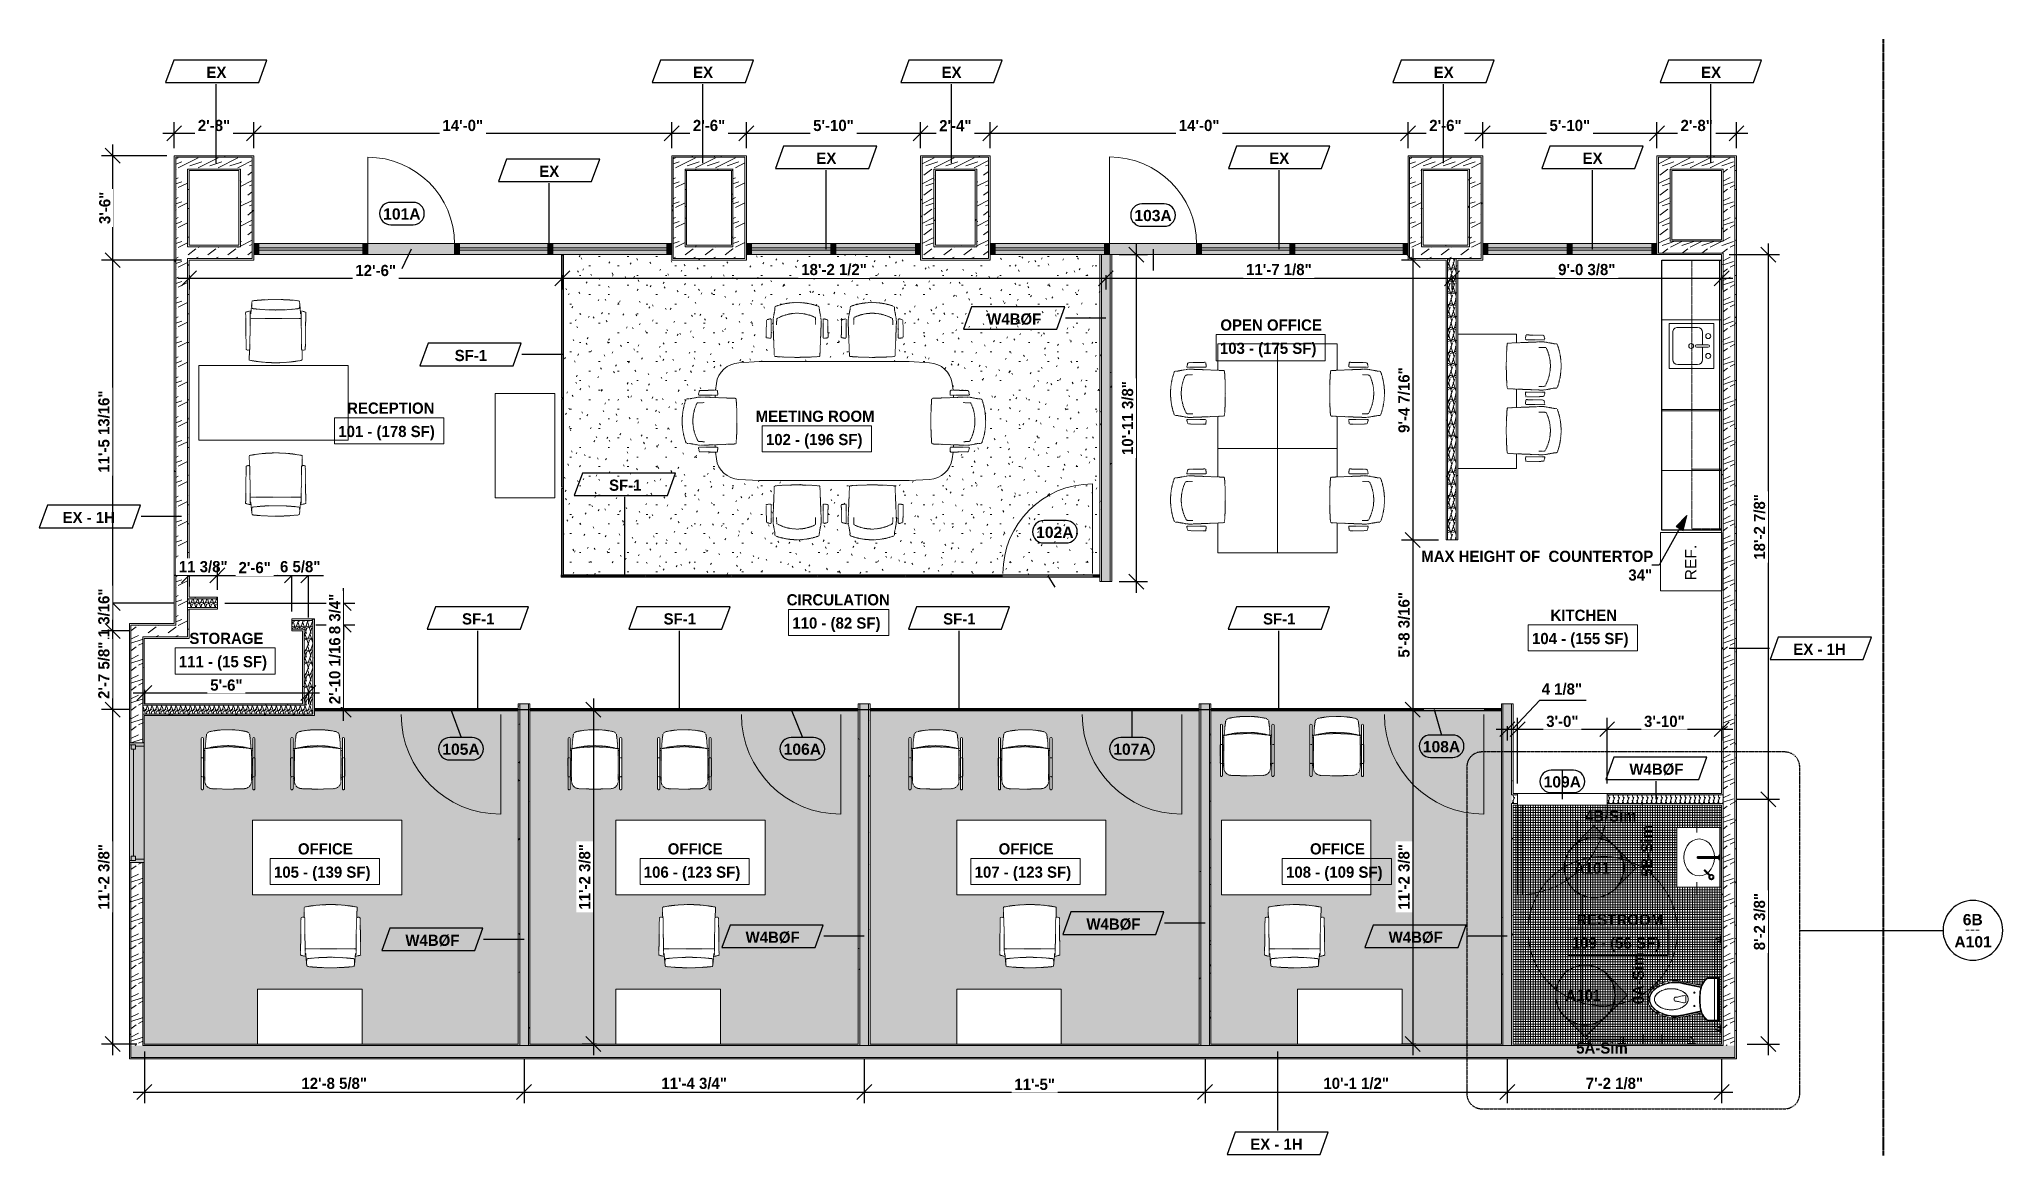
# Model space of a CAD drawing. Header units: inches. Extents: x -2767 to -1978, y 10471 to 10920.
import ezdxf

# ---------------------------------------------------------------- set-up
doc = ezdxf.new("R2010")
doc.units = ezdxf.units.IN
doc.header["$MEASUREMENT"] = 0
for name, pattern in [('Aligning Line 1_8_', [0.25, 0.125, -0.125]), ('Dash', [0.25, 0.125, -0.125]), ('Dash 1_16_', [0.125, 0.0625, -0.0625]), ('Dash Dot 3_16_', [0.3125, 0.1875, -0.0625, 0, -0.0625]), ('Hidden', [0.28125, 0.1875, -0.09375])]:
    doc.linetypes.add(name, pattern=pattern)
for name, color, linetype, lineweight in [('A-ANNO-DIMS-1', 211, 'Continuous', 30), ('A-ANNO-NOTE-1', 131, 'Continuous', 9), ('A-ANNO-SYMB', 150, 'Continuous', 9), ('A-ANNO-SYMB-1', 150, 'Continuous', 30), ('A-ANNO-SYMB-2', 150, 'Dash Dot 3_16_', 30), ('A-AREA-IDEN-1', 2, 'Continuous', 9), ('A-DOOR', 31, 'Continuous', 9), ('A-DOOR-IDEN', 31, 'Continuous', 30), ('A-DOOR-IDEN-1', 31, 'Continuous', 9), ('A-FLOR', 192, 'Continuous', 9), ('A-FLOR-PATT', 8, 'Continuous', 9), ('A-GENM', 5, 'Continuous', 9), ('A-GENM-HDLN', 13, 'Dash', 9), ('A-GLAZ-1', 151, 'Continuous', 9), ('A-GLAZ-CURT-1', 52, 'Continuous', 9), ('A-GLAZ-CURT-2', 161, 'Continuous', 9), ('A-GLAZ-CWMG-1', 51, 'Continuous', 9), ('A-GLAZ-CWMG-2', 254, 'Continuous', 9), ('A-GLAZ-CWMG-3', 161, 'Continuous', 9), ('A-WALL', 113, 'Continuous', 9), ('A-WALL-IDEN', 211, 'Continuous', 30), ('A-WALL-IDEN-1', 211, 'Continuous', 9), ('A-WALL-PATT-1', 7, 'Continuous', 9), ('A-WALL-PATT-2', 253, 'Continuous', 9), ('A-WALL-PATT-3', 111, 'Continuous', 9), ('G-ANNO-SYMB', 111, 'Aligning Line 1_8_', 40), ('G-ANNO-SYMB-1', 111, 'Continuous', 30), ('G-ANNO-SYMB-2', 111, 'Continuous', 9), ('G-ANNO-TEXT', 231, 'Continuous', 30), ('G-ANNO-TEXT-1', 231, 'Continuous', 9), ('G-IMPT', 8, 'Continuous', 9), ('I-FURN', 30, 'Continuous', 9), ('I-FURN-1', 253, 'Dash 1_16_', 9), ('I-FURN-PNLS', 30, 'Continuous', 9), ('I-WALL-1', 254, 'Continuous', 18), ('I-WALL-2', 2, 'Continuous', 9), ('P-SANR-FIXT', 6, 'Continuous', 9), ('P-SANR-FIXT-1', 6, 'Hidden', 9), ('Q-CASE', 31, 'Continuous', 9), ('Q-CASE-1', 31, 'Continuous', 30), ('Q-CASE-2', 31, 'Dash', 9), ('Q-SPCQ', 91, 'Continuous', 9)]:
    doc.layers.add(name, color=color, linetype=linetype, lineweight=lineweight)
doc.styles.add('Arial', font='arial.ttf', dxfattribs={"height": 4.5})
doc.styles.add('Arial_B', font='arialbd.ttf', dxfattribs={"height": 4.5})
doc.styles.add('Century Gothic', font='', dxfattribs={"height": 0.09375})
doc.styles.add('Century Gothic_B', font='', dxfattribs={"height": 4.5})
doc.styles.get('Century Gothic').set_extended_font_data('Century Gothic')
doc.styles.get('Century Gothic_B').set_extended_font_data('Century Gothic', bold=True)
doc.dimstyles.new('OD__1_16__Tol__', dxfattribs={"dimscale": 12, "dimtxt": 4.698757, "dimasz": 0.5, "dimexe": 0.375, "dimexo": 0.25, "dimgap": 0.0625, "dimtad": 1, "dimdec": 4, "dimrnd": 0.0625, "dimzin": 3, "dimdsep": 46, "dimlunit": 4, "dimtxsty": 'Century Gothic_B', "dimblk1": 'OBLIQUE', "dimblk2": 'OBLIQUE', "dimsah": 1, "dimcen": 0.09, "dimdle": 0.375, "dimazin": 0, "dimtfac": 1, "dimtdec": 4, "dimtix": 1, "dimtmove": 0, "dimatfit": 3, "dimfxl": 1, "dimtvp": 1, "dimtfill": 1, "dimfrac": 2, "dimtolj": 1, "dimtzin": 0, "dimlwd": 30, "dimlwe": 30, "dimarcsym": 2})
doc.dimstyles.new('OD__1_16__Tol___1', dxfattribs={"dimscale": 12, "dimtxt": 4.698757, "dimasz": 0.5, "dimexe": 0.375, "dimexo": 0.25, "dimgap": 0.0625, "dimtad": 1, "dimdec": 4, "dimrnd": 0.0625, "dimzin": 3, "dimdsep": 46, "dimlunit": 4, "dimtxsty": 'Century Gothic_B', "dimblk1": 'OBLIQUE', "dimblk2": 'OBLIQUE', "dimsah": 1, "dimcen": 0.09, "dimdle": 0.375, "dimazin": 0, "dimtfac": 1, "dimtdec": 4, "dimtix": 1, "dimtmove": 1, "dimatfit": 3, "dimfxl": 1, "dimtvp": 1, "dimtfill": 1, "dimfrac": 2, "dimtolj": 1, "dimtzin": 0, "dimlwd": 30, "dimlwe": 30, "dimarcsym": 2})
pattern_1 = [(0, (0, 0), (15.36, 3.84), [0.634, -10.886, 0.634, -10.886, -61.44]), (0, (0, 0), (15.36, 3.84), [-23.04, 0.634, -22.406, 0.634, -10.886, -26.88]), (0, (0, 0), (15.36, 3.84), [-57.6, 0.634, -7.046, 0.634, -18.566]), (120, (5.76, 1.92), (-11.0055376, 11.3821502), [0.634, -10.886, 0.634, -10.886, -61.44]), (120, (5.76, 1.92), (-11.0055376, 11.3821502), [-23.04, 0.634, -22.406, 0.634, -10.886, -26.88]), (120, (5.76, 1.92), (-11.0055376, 11.3821502), [-57.6, 0.634, -7.046, 0.634, -18.566]), (240, (7.68, 9.6), (-4.3544624, -15.2221502), [0.634, -10.886, 0.634, -10.886, -61.44]), (240, (7.68, 9.6), (-4.3544624, -15.2221502), [-23.04, 0.634, -22.406, 0.634, -10.886, -26.88]), (240, (7.68, 9.6), (-4.3544624, -15.2221502), [-57.6, 0.634, -7.046, 0.634, -18.566])]
pattern_2 = [(216.87, (3.199, 7.997), (23.98977143, 15.99364286), [3.998, -35.986]), (206.565, (7.997, 5.598), (-7.9970807, -7.9966192), [8.941, -8.941]), (198.435, (7.997, 1.599), (-15.9938446, -7.99709826), [5.058, -20.23])]
pattern_3 = [(161.57, (0.24, 0.24), (-1.920451243, 0.000150352), [0, -13.661, 1.517, 0]), (18.43, (-0.24, 0.24), (-1.920451243, -0.000150352), [0, -13.661, 1.517, 0]), (108.43, (0.24, 0.24), (0.959969074, -4.80073665), [4.553, -10.625]), (71.57, (-0.24, 0.24), (0.959969074, 4.80073665), [4.553, -10.625])]

msp = doc.modelspace()

# ---------------------------------------------------------------- texts
at = {"layer": 'A-ANNO-NOTE-1', "insert": (-2105.29032, 10702.47863), "char_height": 4.5, "width": 17.574, "attachment_point": 1, "rotation": 90, "style": 'Arial'}
msp.add_mtext('REF.', dxfattribs=at)
at = {"layer": 'A-ANNO-SYMB', "char_height": 4.5, "attachment_point": 1, "style": 'Arial_B'}
for s, insert, width in [('6B', (-1993.67288, 10568.38019), 9.8475), ('A101', (-1997.04611, 10559.44242), 18.0285)]:
    msp.add_mtext(s, dxfattribs=dict(at, insert=insert, width=width))
at = {"layer": 'A-AREA-IDEN-1', "char_height": 4.5, "attachment_point": 1, "style": 'Century Gothic_B'}
for s, insert, width in [('OPEN OFFICE', (-2292.09751, 10807.33522), 48.9345), ('103 - (175 SF)', (-2292.28649, 10797.97832), 49.389), ('RECEPTION', (-2643.10892, 10773.90731), 40.7535), ('MEETING ROOM', (-2478.89668, 10770.65773), 59.388), ('101 - (178 SF)', (-2646.67113, 10764.5504), 49.389), ('102 - (196 SF)', (-2474.76755, 10761.30082), 49.389), ('KITCHEN', (-2159.39899, 10690.69315), 31.3605), ('104 - (155 SF)', (-2166.83521, 10681.33624), 49.389), ('RESTROOM', (-2148.92553, 10568.36123), 40.4505), ('109 - (56 SF)', (-2150.7964, 10559.00432), 44.9955)]:
    msp.add_mtext(s, dxfattribs=dict(at, insert=insert, width=width))
at = {"layer": 'A-DOOR-IDEN-1', "char_height": 4.5, "width": 18.0285, "attachment_point": 1, "style": 'Arial_B'}
for s, insert in [('101A', (-2628.62568, 10851.93944)), ('103A', (-2326.65563, 10851.32381)), ('109A', (-2162.15563, 10623.73609))]:
    msp.add_mtext(s, dxfattribs=dict(at, insert=insert))
at = {"layer": 'A-WALL-IDEN-1', "char_height": 4.5, "attachment_point": 1, "style": 'Century Gothic_B'}
for s, insert, width in [('EX', (-2699.67029, 10908.85887), 9.393), ('EX', (-2504.05068, 10908.85887), 9.393), ('EX', (-2404.18006, 10908.85887), 9.393), ('EX', (-2206.3411, 10908.85887), 9.393), ('EX', (-2098.86128, 10908.85887), 9.393), ('EX', (-2565.90473, 10869.07231), 9.393), ('W4BØF', (-2385.81313, 10809.7475), 26.058), ('SF-1', (-2599.88163, 10795.08774), 15.3015), ('SF-1', (-2537.82815, 10742.96267), 15.3015), ('EX - 1H', (-2061.78317, 10677.01731), 26.5125), ('W4BØF', (-2127.68283, 10628.81766), 26.058), ('EX - 1H', (-2280.09239, 10478.13429), 26.5125)]:
    msp.add_mtext(s, dxfattribs=dict(at, insert=insert, width=width))
at = {"layer": 'G-ANNO-SYMB-2', "char_height": 4.5, "attachment_point": 1, "style": 'Century Gothic_B'}
for s, insert, width in [('4B-Sim', (-2145.5634, 10610.02215), 25.3005), ('A101', (-2149.9437, 10589.08377), 18.9375), ('A101', (-2153.44635, 10537.90415), 18.9375), ('5A-Sim', (-2149.06605, 10516.79451), 26.5125)]:
    msp.add_mtext(s, dxfattribs=dict(at, insert=insert, width=width))
at = {"layer": 'G-ANNO-SYMB-2', "char_height": 4.5, "attachment_point": 1, "rotation": 90, "style": 'Century Gothic_B'}
for s, insert, width in [('5B-Sim', (-2122.90183, 10583.35822), 25.3005), ('6A-Sim', (-2126.40449, 10532.17861), 26.5125)]:
    msp.add_mtext(s, dxfattribs=dict(at, insert=insert, width=width))
at = {"layer": 'G-ANNO-TEXT-1', "insert": (-2128.09595, 10706.86143), "char_height": 4.5, "width": 11.514, "attachment_point": 1, "style": 'Century Gothic_B'}
msp.add_mtext('34"', dxfattribs=at)

# ---------------------------------------------------------------- blocks, each defined once
blk = doc.blocks.new('Single-Flush - 36_ x 84_-1691913-FLOOR PLAN - 1ST FLOOR')
at = {"layer": 'A-DOOR'}
for p, q in [((16, 2.37), (16, 38.39)), ((18, 38.39), (16, 38.39)), ((18, 2.37), (18, 38.39)), ((18, 2.37), (16, 2.37))]:
    blk.add_line(p, q, dxfattribs=at)
blk.add_arc((18, 2.37), 36.07, 93.17885, 180, dxfattribs=at)
blk = doc.blocks.new('M_Counter Top - 600mm Depth-1654656-FLOOR PLAN - 1ST FLOOR')
at = {"layer": 'Q-CASE-1'}
for p, q in [((-47.26, 24), (61.25, 24)), ((-47.26, 0), (-47.26, 24)), ((61.25, 24), (61.25, 0)), ((-47.26, 0.75), (61.25, 0.75))]:
    blk.add_line(p, q, dxfattribs=at)
blk = doc.blocks.new('M_Vanity Cabinet-Double Door Sink Unit - 24W-1654566-FLOOR PLAN - 1ST FLOOR')
at = {"layer": 'Q-CASE'}
for p, q in [((-11.26, 24), (12.74, 24)), ((-11.26, 0), (-11.26, 24)), ((12.74, 24), (12.74, 0))]:
    blk.add_line(p, q, dxfattribs=at)
blk = doc.blocks.new('M_Vanity Cabinet-Double Door Sink Unit - 24W 3-1654824-FLOOR PLAN - 1ST FLOOR')
at = {"layer": 'Q-CASE'}
for p, q in [((-17.26, 24), (18.74, 24)), ((-17.26, 0), (-17.26, 24)), ((18.74, 24), (18.74, 0))]:
    blk.add_line(p, q, dxfattribs=at)
blk = doc.blocks.new('M_Upper Cabinet-Double Door-Wall - 24W X 30H-1656372-FLOOR PLAN - 1ST FLOOR')
at = {"layer": 'Q-CASE-2'}
for p, q in [((-10.83, 3), (-10.83, 15)), ((-10.83, 15), (13.17, 15)), ((13.17, 15), (13.17, 3)), ((13.17, 3), (-10.83, 3))]:
    blk.add_line(p, q, dxfattribs=at)
blk = doc.blocks.new('M_Upper Cabinet-Double Door-Wall - 30W X 30H 2-1656451-FLOOR PLAN - 1ST FLOOR')
at = {"layer": 'Q-CASE-2'}
for p, q in [((-16.83, 3), (-16.83, 15)), ((-16.83, 15), (19.17, 15)), ((19.17, 15), (19.17, 3)), ((19.17, 3), (-16.83, 3))]:
    blk.add_line(p, q, dxfattribs=at)
blk = doc.blocks.new('Sink Kitchen-Island - 18_ x 18_-1661155-FLOOR PLAN - 1ST FLOOR')
at = {"layer": 'P-SANR-FIXT'}
for p, q in [((-8.38, 8.91), (9.62, 8.91)), ((-8.38, -9.09), (-8.38, 8.91)), ((9.62, 8.91), (9.62, -9.09)), ((-6.88, -2.59), (-6.88, 5.41)), ((-4.88, 7.41), (6.12, 7.41)), ((8.12, 5.41), (8.12, -2.59)), ((0.12, -4.59), (-4.88, -4.59)), ((0.12, -6.84), (0.12, -2.09)), ((1.12, -6.84), (1.12, -2.09)), ((6.12, -4.59), (1.12, -4.59)), ((9.62, -9.09), (-8.38, -9.09))]:
    blk.add_line(p, q, dxfattribs=at)
for centre, radius, start, end in [((-4.88, 5.41), 2, 90, 180), ((0.62, 0), 1, 360, 180), ((6.12, 5.41), 2, 360, 90), ((-4.88, -2.59), 2, 180, 270), ((-3.38, -6.84), 1, 0, 180), ((-3.38, -6.84), 1, 180, 0), ((0.62, 0), 1, 180, 0), ((0.62, -2.09), 0.5, 360, 180), ((0.62, -6.84), 0.5, 180, 0), ((4.62, -6.84), 1, 0, 180), ((4.62, -6.84), 1, 180, 0), ((6.12, -2.59), 2, 270, 0)]:
    blk.add_arc(centre, radius, start, end, dxfattribs=at)
blk = doc.blocks.new('Refrigerator - 24_ x 25_ LH-1660987-FLOOR PLAN - 1ST FLOOR')
at = {"layer": 'Q-SPCQ'}
for p, q in [((11.75, 11.8), (-11.75, 11.8)), ((-11.75, 11.8), (-11.75, -12.95)), ((11.75, -12.95), (11.75, 11.8)), ((-11.75, -12.95), (11.75, -12.95))]:
    blk.add_line(p, q, dxfattribs=at)
blk = doc.blocks.new('Haworth_Chair_Very-Perforated Conference - Arms-1665882-FLOOR PLAN - 1ST FLOOR')
at = {"layer": 'I-FURN-1'}
for p, q in [((-8.99, 8.85), (-9.54, 5.95)), ((-8.92, 9.82), (-8.93, 9.49)), ((8.93, 9.49), (8.92, 9.82)), ((9.54, 5.95), (8.99, 8.85)), ((-12.31, 4.88), (-12.46, -1.93)), ((-10.78, 5.45), (-12.13, 5.09)), ((-10.47, -2.08), (-10.47, 5.24)), ((-9.66, 3.1), (-9.17, -9.25)), ((-8.18, 5.32), (-8.28, 2.93)), ((7.35, 5.81), (7.45, 3)), ((9.17, -9.25), (9.66, 3.1)), ((10.47, 5.24), (10.47, -2.08)), ((12.13, 5.09), (10.78, 5.45)), ((12.46, -1.93), (12.31, 4.88)), ((-12.22, -2.2), (-10.7, -2.33)), ((10.7, -2.33), (12.22, -2.2))]:
    blk.add_line(p, q, dxfattribs=at)
for centre, radius, start, end in [((-12.59, 9.53), 3.66, 349.35773, 359.44076), ((-8.2, 9.88), 0.726, 109.43026, 184.7942), ((0, -13.38), 25.38, 70.56974, 109.43026), ((8.2, 9.88), 0.726, 355.2058, 70.56974), ((12.59, 9.53), 3.66, 180.55924, 190.64227), ((-12.06, 4.84), 0.253, 104.98513, 170.64132), ((-10.72, 5.2), 0.251, 7.68533, 104.98513), ((14.88, 4.07), 24.56, 178.60396, 182.26601), ((-1.67, 4.48), 8, 171.93683, 178.60396), ((-1.67, 4.48), 8, 169.35773, 171.93683), ((-7.9, 5.31), 0.279, 123.47328, 177.71389), ((-7.07, 4.46), 1.47, 115.55112, 132.41375), ((0.03, -8.86), 16.55, 65.58812, 117.68683), ((6.23, 4.53), 1.8, 56.56467, 69.36884), ((7.07, 5.79), 0.28, 3.43533, 56.56467), ((1.67, 4.48), 8, 8.06317, 10.64227), ((1.67, 4.48), 8, 1.39604, 8.06317), ((-14.88, 4.07), 24.56, 357.73399, 1.39604), ((10.72, 5.2), 0.251, 75.01487, 172.31467), ((12.06, 4.84), 0.253, 9.35868, 75.01487), ((-12.2, -1.95), 0.26, 176.72362, 265.27638), ((-10.72, -2.08), 0.254, 274.87861, 0.01647), ((10.72, -2.08), 0.254, 179.98353, 265.12139), ((12.2, -1.95), 0.26, 274.72362, 3.27638), ((-8.7, -9.25), 0.465, 180, 270), ((0, 107.25), 117.28, 265.74388, 274.25613), ((8.7, -9.25), 0.465, 269.85851, 0)]:
    blk.add_arc(centre, radius, start, end, dxfattribs=at)
blk = doc.blocks.new('Haworth_Chair_Very-Perforated Conference - Arms-1672436-FLOOR PLAN - 1ST FLOOR')
at = {"layer": 'I-FURN-1'}
for p, q in [((-9.66, -3.1), (-9.17, 9.25)), ((9.17, 9.25), (9.66, -3.1)), ((-12.31, -4.88), (-12.46, 1.93)), ((-12.22, 2.2), (-10.7, 2.33)), ((-10.47, 2.08), (-10.47, -5.24)), ((10.47, -5.24), (10.47, 2.08)), ((10.7, 2.33), (12.22, 2.2)), ((12.46, 1.93), (12.31, -4.88)), ((-10.78, -5.45), (-12.13, -5.09)), ((-8.99, -8.85), (-9.54, -5.95)), ((-8.18, -5.32), (-8.28, -2.93)), ((7.35, -5.81), (7.45, -3)), ((9.54, -5.95), (8.99, -8.85)), ((12.13, -5.09), (10.78, -5.45)), ((-8.92, -9.82), (-8.93, -9.49)), ((8.93, -9.49), (8.92, -9.82))]:
    blk.add_line(p, q, dxfattribs=at)
for centre, radius, start, end in [((-8.7, 9.25), 0.465, 90, 180), ((0, -107.25), 117.28, 85.74387, 94.25612), ((8.7, 9.25), 0.465, 0, 90.14149), ((-12.2, 1.95), 0.26, 94.72362, 183.27638), ((-10.72, 2.08), 0.254, 359.98353, 85.12139), ((10.72, 2.08), 0.254, 94.87861, 180.01647), ((12.2, 1.95), 0.26, 356.72362, 85.27638), ((-12.06, -4.84), 0.253, 189.35868, 255.01487), ((-10.72, -5.2), 0.251, 255.01487, 352.31467), ((14.88, -4.07), 24.56, 177.73399, 181.39604), ((-1.67, -4.48), 8, 181.39604, 188.06317), ((-1.67, -4.48), 8, 188.06317, 190.64227), ((-7.9, -5.31), 0.279, 182.28611, 236.52672), ((-7.07, -4.46), 1.47, 227.58625, 244.44888), ((0.03, 8.86), 16.55, 242.31317, 294.41188), ((6.23, -4.53), 1.8, 290.63116, 303.43533), ((7.07, -5.79), 0.28, 303.43533, 356.56467), ((1.67, -4.48), 8, 349.35773, 351.93683), ((1.67, -4.48), 8, 351.93683, 358.60396), ((-14.88, -4.07), 24.56, 358.60396, 2.26601), ((10.72, -5.2), 0.251, 187.68533, 284.98513), ((12.06, -4.84), 0.253, 284.98513, 350.64132), ((-12.59, -9.53), 3.66, 0.55924, 10.64227), ((-8.2, -9.88), 0.726, 175.2058, 250.56974), ((0, 13.38), 25.38, 250.56974, 289.43026), ((8.2, -9.88), 0.726, 289.43026, 4.7942), ((12.59, -9.53), 3.66, 169.35773, 179.44076)]:
    blk.add_arc(centre, radius, start, end, dxfattribs=at)
blk = doc.blocks.new('HermanMiller_TablesandFurniture_DT1DS_EverywhereOvalTable_3-ColumnBaseSpanner - Lam 30D 48W Double 3-Column Base Spanner-1665876-FLOOR PLAN - 1ST FLOOR')
at = {"layer": 'I-FURN'}
for p, q in [((-47.85, 26.66), (-56.02, 26.15)), ((12.48, 26.66), (-47.85, 26.66)), ((20.65, 26.15), (12.48, 26.66)), ((-65.09, 17.93), (-65.49, 15.2)), ((30.11, 15.19), (29.71, 17.93)), ((-65.6, 13.22), (-65.6, 12.24)), ((30.22, 12.25), (30.22, 13.22)), ((-65.6, -6.74), (-65.6, -7.72)), ((30.22, -7.72), (30.22, -6.75)), ((-65.49, -9.7), (-65.09, -12.43)), ((29.71, -12.43), (30.11, -9.69)), ((-56.02, -20.65), (-47.85, -21.16)), ((-47.85, -21.16), (12.48, -21.16)), ((12.48, -21.16), (20.65, -20.65))]:
    blk.add_line(p, q, dxfattribs=at)
for centre, start, end in [((-55.58, 16.55), 92.63182, 171.72959), ((20.21, 16.55), 8.27041, 87.36818), ((-55.58, -11.05), 188.27041, 267.36818), ((20.21, -11.05), 272.63182, 351.72959)]:
    blk.add_arc(centre, 9.61, start, end, dxfattribs=at)
blk = doc.blocks.new('Work Station Desktops_single - one 2-1676975-FLOOR PLAN - 1ST FLOOR')
at = {"layer": 'I-FURN-PNLS'}
for p, q in [((18.81, 99.49), (-3.19, 99.49)), ((-3.19, 99.49), (-3.19, 57.49)), ((18.81, 57.49), (-3.19, 57.49)), ((-3.19, 57.49), (18.81, 57.49))]:
    blk.add_line(p, q, dxfattribs=at)
blk = doc.blocks.new('Haworth_Chair_s_con-Swivel - Swivel Chair-1676807-FLOOR PLAN - 1ST FLOOR')
at = {"layer": 'I-FURN-1'}
for p, q in [((-7.59, -14.13), (-7.39, 0.72)), ((-6.06, 0.91), (-6.14, 5.1)), ((-5.71, -14.13), (-5.91, 0.72)), ((14.71, -14.13), (14.91, 0.72)), ((15.15, 5.1), (15.06, 0.92)), ((16.39, 0.72), (16.59, -14.13)), ((-5.41, -14.68), (-5.52, -13.47)), ((-5.12, -17.75), (-5.41, -14.68)), ((14.41, -14.68), (14.12, -17.75)), ((14.41, -14.68), (14.52, -13.47))]:
    blk.add_line(p, q, dxfattribs=at)
for centre, radius, start, end in [((4.5, -49.55), 55.68, 78.97799, 101.02201), ((-3.95, -4.36), 10.43, 249.58017, 261.93849), ((4.5, -549.32), 537.71, 88.90872, 91.0916), ((-0.12, -17.19), 5.04, 162.07332, 184.28413), ((4.5, -91.63), 76.57, 82.94126, 97.05874), ((9.12, -17.19), 5.04, 355.71587, 17.92668), ((12.95, -4.36), 10.43, 278.06151, 290.41983), ((-0.12, -17.19), 5.04, 186.38064, 198.15643), ((4.5, 66.94), 86.21, 263.73788, 276.26212), ((9.12, -17.19), 5.04, 341.84357, 353.61936)]:
    blk.add_arc(centre, radius, start, end, dxfattribs=at)
for centre, start_param, end_param in [((-6.65, 0.72), 0.005718, 0.656743), ((-6.65, 0.72), 0.005718, 0.174035), ((15.65, 0.72), 2.481298, 3.135875)]:
    blk.add_ellipse(centre, major_axis=(0.739, 0), ratio=0.427808, start_param=start_param, end_param=end_param, dxfattribs=at)
for points, knots in [([(-7.39, 0.72), (-7.39, 0.77), (-7.33, 0.87), (-7.1, 0.98), (-6.82, 1.04), (-6.53, 1.04), (-6.26, 1), (-6.12, 0.95), (-6.06, 0.91)], [-1, -1, -1, -1, -0.807692, -0.615385, -0.461538, -0.307692, -0.153846, 0, 0, 0, 0]), ([(15.06, 0.92), (15.11, 0.94), (15.21, 0.98), (15.42, 1.03), (15.68, 1.04), (15.96, 1.02), (16.15, 0.96), (16.27, 0.89), (16.34, 0.84), (16.38, 0.78), (16.39, 0.74), (16.39, 0.72)], [-1, -1, -1, -1, -0.884615, -0.769231, -0.615385, -0.461538, -0.307692, -0.230769, -0.153846, -0.076923, 0, 0, 0, 0])]:
    blk.add_open_spline(points, degree=3, knots=knots, dxfattribs=at)
blk = doc.blocks.new('Work Station Desktops_single - one-1676806-FLOOR PLAN - 1ST FLOOR')
at = {"layer": 'I-FURN-PNLS'}
for p, q in [((26.81, 117.49), (-3.19, 117.49)), ((-3.19, 117.49), (-3.19, 57.49)), ((26.81, 57.49), (26.81, 117.49)), ((26.81, 57.49), (-3.19, 57.49)), ((-3.19, 57.49), (26.81, 57.49))]:
    blk.add_line(p, q, dxfattribs=at)
blk = doc.blocks.new('Haworth_Chair_Lively-Side - With Arms_With Glides-1679140-FLOOR PLAN - 1ST FLOOR')
at = {"layer": 'I-FURN'}
for p, q in [((-6.29, -16.14), (-6.29, 3.99)), ((-5.42, 3.99), (-5.42, -16.14)), ((14.42, -16.14), (14.42, 3.99)), ((15.29, 3.99), (15.29, -16.14))]:
    blk.add_line(p, q, dxfattribs=at)
for centre in [(-5.85, -16.14), (14.85, -16.14)]:
    blk.add_arc(centre, 0.438, 180, 0, dxfattribs=at)
for points in [[(-6.29, 3.99), (-6.29, 4.04), (-6.28, 4.12), (-6.22, 4.24), (-6.13, 4.33), (-5.99, 4.41), (-5.8, 4.43), (-5.63, 4.37), (-5.52, 4.28), (-5.46, 4.19), (-5.43, 4.1), (-5.42, 4.03), (-5.42, 3.99)], [(14.42, 3.99), (14.42, 4.04), (14.43, 4.12), (14.49, 4.24), (14.58, 4.33), (14.72, 4.41), (14.91, 4.43), (15.08, 4.37), (15.19, 4.28), (15.25, 4.19), (15.28, 4.1), (15.29, 4.03), (15.29, 3.99)]]:
    blk.add_open_spline(points, degree=3, knots=[-1, -1, -1, -1, -0.903846, -0.807692, -0.711538, -0.615385, -0.461538, -0.307692, -0.230769, -0.153846, -0.076923, 0, 0, 0, 0], dxfattribs=at)
at = {"layer": 'I-FURN-1'}
for p, q in [((-5.42, 0.23), (-4.86, -0.09)), ((-5.42, -0.48), (-5.42, 0.23)), ((-4.86, -0.09), (-4.86, 0.98)), ((13.86, 0.98), (13.86, -0.09)), ((13.86, -0.09), (14.42, 0.23)), ((14.42, 0.23), (14.42, -0.48)), ((-6.36, -8.46), (-6.36, -1)), ((-4.86, -0.81), (-5.42, -0.48)), ((-5.35, -1), (-5.35, -8.46)), ((-4.86, -0.09), (-4.86, -0.81)), ((-4.86, -11.32), (-4.86, -0.81)), ((13.86, -0.81), (13.86, -0.09)), ((14.42, -0.48), (13.86, -0.81)), ((13.86, -0.81), (13.86, -11.32)), ((14.35, -8.46), (14.35, -1)), ((15.36, -1), (15.36, -8.46)), ((-5.35, -8.46), (-6.36, -8.46)), ((-5.42, -11.64), (-4.86, -11.32)), ((-5.42, -12.36), (-5.42, -11.64)), ((-4.86, -12.03), (-5.42, -12.36)), ((-4.86, -11.32), (-4.86, -12.03)), ((-4.86, -12.08), (-4.86, -12.03)), ((13.86, -11.32), (14.42, -11.64)), ((13.86, -12.03), (13.86, -11.32)), ((13.86, -12.03), (13.86, -12.08)), ((14.42, -12.36), (13.86, -12.03)), ((15.36, -8.46), (14.35, -8.46)), ((14.42, -11.64), (14.42, -12.36))]:
    blk.add_line(p, q, dxfattribs=at)
for centre, radius, start, end in [((-1.86, 0.98), 3, 92.76632, 180), ((4.5, -130.61), 134.74, 87.23368, 92.76632), ((10.86, 0.98), 3, 0, 87.23368), ((-5.85, -1.66), 0.831, 52.69903, 127.30097), ((14.85, -1.66), 0.831, 52.69903, 127.30097), ((4.5, 47.54), 60.34, 261.07835, 278.92165), ((4.5, 20.76), 34.07, 254.46721, 285.53279), ((33.87, -11.77), 38.49, 180.42876, 189.02031), ((-24.87, -11.77), 38.49, 350.97969, 359.57124), ((4.5, 26.37), 46.09, 268.00922, 271.99084)]:
    blk.add_arc(centre, radius, start, end, dxfattribs=at)
for points, knots in [([(-2.75, -18.97), (-2.83, -18.95), (-2.96, -18.92), (-3.11, -18.86), (-3.23, -18.81), (-3.32, -18.76), (-3.39, -18.72), (-3.49, -18.66), (-3.6, -18.58), (-3.73, -18.47), (-3.86, -18.34), (-3.99, -18.18), (-4.1, -17.99), (-4.14, -17.87), (-4.15, -17.81)], [-1, -1, -1, -1, -0.892857, -0.839286, -0.785714, -0.732143, -0.705357, -0.678571, -0.571429, -0.5, -0.428571, -0.285714, -0.142857, 0, 0, 0, 0]), ([(13.15, -17.81), (13.13, -17.9), (13.06, -18.08), (12.89, -18.31), (12.73, -18.47), (12.62, -18.56), (12.5, -18.65), (12.37, -18.73), (12.23, -18.81), (12.03, -18.9), (11.86, -18.95), (11.75, -18.97)], [-1, -1, -1, -1, -0.785714, -0.571429, -0.5, -0.428571, -0.357143, -0.285714, -0.214286, -0.142857, 0, 0, 0, 0])]:
    blk.add_open_spline(points, degree=3, knots=knots, dxfattribs=at)
for points in [[(2.9, -19.69), (1.95, -19.65), (0.06, -19.48), (-1.82, -19.17), (-2.75, -18.97)], [(11.75, -18.97), (10.82, -19.17), (8.94, -19.48), (7.05, -19.65), (6.1, -19.69)]]:
    blk.add_open_spline(points, degree=3, dxfattribs=at)
blk = doc.blocks.new('Work Station Desktops_single - one 2-V1-FLOOR PLAN - 1ST FLOOR')
at = {"layer": 'I-FURN-PNLS'}
for p, q in [((20.81, 99.49), (-3.19, 99.49)), ((-3.19, 99.49), (-3.19, 57.49)), ((20.81, 57.49), (20.81, 99.49)), ((20.81, 57.49), (-3.19, 57.49)), ((-3.19, 57.49), (20.81, 57.49))]:
    blk.add_line(p, q, dxfattribs=at)
blk = doc.blocks.new('Work Station Desktops_single - one 3-1680249-FLOOR PLAN - 1ST FLOOR')
at = {"layer": 'I-FURN-PNLS'}
for p, q in [((20.31, 111.49), (-3.19, 111.49)), ((-3.19, 111.49), (-3.19, 105.57)), ((-3.19, 86.97), (-3.19, 79.57)), ((-3.19, 60.97), (-3.19, 57.49)), ((20.31, 57.49), (-3.19, 57.49)), ((-3.19, 57.49), (20.31, 57.49))]:
    blk.add_line(p, q, dxfattribs=at)
blk = doc.blocks.new('Work Station Desktops_single - one 2-V2-FLOOR PLAN - 1ST FLOOR')
at = {"layer": 'I-FURN-PNLS'}
for p, q in [((20.81, 99.49), (-3.19, 99.49)), ((-3.19, 99.49), (-3.19, 88.04)), ((20.81, 57.49), (20.81, 99.49)), ((-3.19, 69.52), (-3.19, 57.49)), ((20.81, 57.49), (-3.19, 57.49)), ((-3.19, 57.49), (20.81, 57.49))]:
    blk.add_line(p, q, dxfattribs=at)
blk = doc.blocks.new('Work Station Desktops_single - one 2-V3-FLOOR PLAN - 1ST FLOOR')
at = {"layer": 'I-FURN-PNLS'}
for p, q in [((20.81, 99.49), (-3.19, 99.49)), ((-3.19, 99.49), (-3.19, 57.49)), ((20.81, 88.89), (20.81, 99.49)), ((20.81, 57.49), (20.81, 70.38)), ((20.81, 57.49), (-3.19, 57.49)), ((-3.19, 57.49), (20.81, 57.49))]:
    blk.add_line(p, q, dxfattribs=at)
blk = doc.blocks.new('Work Station Desktops_single - one 2-V4-FLOOR PLAN - 1ST FLOOR')
at = {"layer": 'I-FURN-PNLS'}
for p, q in [((20.81, 99.49), (-3.19, 99.49)), ((-3.19, 99.49), (-3.19, 88.89)), ((20.81, 57.49), (20.81, 99.49)), ((-3.19, 70.38), (-3.19, 57.49)), ((20.81, 57.49), (-3.19, 57.49)), ((-3.19, 57.49), (20.81, 57.49))]:
    blk.add_line(p, q, dxfattribs=at)
blk = doc.blocks.new('Plbg-Sink Wall Mounted-UH - T11839_dwg-791503-FLOOR PLAN - 1ST FLOOR')
at = {"layer": 'G-IMPT'}
for p, q in [((-4.54, 1), (-4.55, 1)), ((-4.55, 0.99), (-4.55, 1)), ((-4.54, 0.95), (-4.55, 0.95)), ((-4.55, 0.94), (-4.55, 0.95)), ((-4.55, 0.95), (-4.54, 0.95)), ((-4.55, 0.94), (-4.55, 0.95)), ((-4.55, 0.95), (-4.54, 0.95)), ((-4.54, 0.92), (-4.55, 0.92)), ((-4.54, 0.92), (-4.55, 0.92)), ((-4.54, 0.82), (-4.55, 0.82)), ((-4.54, 0.82), (-4.55, 0.82)), ((-4.55, 0.8), (-4.55, 0.81)), ((-4.55, 0.81), (-4.54, 0.81)), ((-4.55, 0.8), (-4.55, 0.81)), ((-4.55, 0.81), (-4.54, 0.81)), ((-4.54, 0.67), (-4.55, 0.67)), ((-4.54, 0.67), (-4.55, 0.67)), ((-4.55, 0.59), (-4.54, 0.59)), ((-4.55, 0.31), (-4.54, 0.31)), ((-4.54, 1), (-4.37, 1)), ((-4.54, 0.95), (-4.54, 1)), ((-4.54, 0.95), (-4.37, 0.95)), ((-4.54, 0.95), (-4.54, 0.81)), ((-4.54, 0.81), (-4.37, 0.81)), ((-4.54, 0.81), (-4.54, 0.59)), ((-4.54, 0.59), (-4.37, 0.59)), ((-4.54, 0.59), (-4.54, 0.31)), ((-4.54, 0.31), (-4.37, 0.31)), ((-4.54, 0.31), (-4.54, 0)), ((-4.38, 0.88), (-4.39, 0.82)), ((-4.39, 0.78), (-4.39, 0.82)), ((-4.39, 0.82), (-4.38, 0.76)), ((-4.39, 0.82), (-4.39, 0.78)), ((-4.39, 0.78), (-4.39, 0.67)), ((-4.39, 0.67), (-4.39, 0.78)), ((-4.39, 0.67), (-4.39, 0.48)), ((-4.39, 0.48), (-4.39, 0.67)), ((-4.39, 0.48), (-4.39, 0.25)), ((-4.39, 0.34), (-4.39, 0.48)), ((-4.39, 0.25), (-4.39, 0)), ((-4.37, 1), (-4.38, 0.94)), ((-4.38, 0.94), (-4.38, 0.88)), ((-4.38, 0.76), (-4.37, 0.69)), ((-4.37, 1), (-4.37, 0.95)), ((-4.37, 1), (-4.37, 0.95)), ((-4.37, 0.95), (-4.37, 1)), ((-4.37, 0.95), (-4.37, 0.95)), ((-4.37, 0.95), (-4.37, 0.81)), ((-4.37, 0.95), (-4.37, 0.81)), ((-4.37, 0.95), (-4.37, 0.8)), ((-4.37, 0.8), (-4.37, 0.95)), ((-4.24, 0.95), (-4.37, 0.95)), ((-4.37, 0.95), (-4.37, 0.95)), ((-4.37, 0.95), (-4.37, 0.92)), ((-4.37, 0.8), (-4.37, 0.95)), ((-4.37, 0.95), (-4.37, 0.95)), ((-4.37, 0.95), (-4.37, 0.92)), ((-4.24, 0.92), (-4.37, 0.92)), ((-4.24, 0.82), (-4.37, 0.82)), ((-4.37, 0.81), (-4.37, 0.59)), ((-4.37, 0.81), (-4.37, 0.8)), ((-4.37, 0.81), (-4.37, 0.8)), ((-4.37, 0.8), (-4.37, 0.58)), ((-4.37, 0.8), (-4.37, 0.78)), ((-4.37, 0.69), (-4.35, 0.63)), ((-4.24, 0.67), (-4.37, 0.67)), ((-4.37, 0.65), (-4.35, 0.6)), ((-4.37, 0.65), (-4.35, 0.6)), ((-4.37, 0.59), (-4.37, 0.58)), ((-4.37, 0.59), (-4.37, 0.31)), ((-4.37, 0.58), (-4.37, 0.31)), ((-4.37, 0.56), (-4.35, 0.51)), ((-4.37, 0.4), (-4.35, 0.37)), ((-4.37, 0.31), (-4.37, 0.31)), ((-4.37, 0.31), (-4.37, 0)), ((-4.37, 0.31), (-4.37, 0)), ((-4.37, 0.21), (-4.35, 0.19)), ((-4.35, 0.63), (-4.33, 0.58)), ((-4.35, 0.6), (-4.35, 0.63)), ((-4.35, 0.63), (-4.35, 0.6)), ((-4.35, 0.6), (-4.33, 0.55)), ((-4.35, 0.6), (-4.35, 0.51)), ((-4.35, 0.51), (-4.35, 0.6)), ((-4.35, 0.6), (-4.33, 0.55)), ((-4.35, 0.51), (-4.33, 0.47)), ((-4.35, 0.51), (-4.35, 0.37)), ((-4.35, 0.37), (-4.33, 0.34)), ((-4.35, 0.37), (-4.35, 0.19)), ((-4.35, 0.19), (-4.33, 0.18)), ((-4.35, 0.19), (-4.35, 0)), ((-4.33, 0.58), (-4.3, 0.53)), ((-4.33, 0.55), (-4.33, 0.58)), ((-4.33, 0.58), (-4.33, 0.55)), ((-4.33, 0.55), (-4.3, 0.5)), ((-4.33, 0.55), (-4.33, 0.47)), ((-4.33, 0.47), (-4.3, 0.43)), ((-4.33, 0.47), (-4.33, 0.34)), ((-4.33, 0.34), (-4.3, 0.31)), ((-4.33, 0.34), (-4.33, 0.18)), ((-4.33, 0.18), (-4.3, 0.16)), ((-4.33, 0.18), (-4.33, 0)), ((-4.3, 0.53), (-4.25, 0.49)), ((-4.3, 0.5), (-4.3, 0.53)), ((-4.3, 0.53), (-4.3, 0.5)), ((-4.3, 0.5), (-4.25, 0.47)), ((-4.3, 0.5), (-4.3, 0.43)), ((-4.3, 0.43), (-4.25, 0.4)), ((-4.3, 0.43), (-4.3, 0.31)), ((-4.3, 0.31), (-4.25, 0.29)), ((-4.3, 0.31), (-4.3, 0.16)), ((-4.3, 0.16), (-4.25, 0.15)), ((-4.3, 0.16), (-4.3, 0)), ((-4.25, 0.49), (-4.2, 0.46)), ((-4.25, 0.47), (-4.25, 0.49)), ((-4.25, 0.49), (-4.25, 0.47)), ((-4.25, 0.47), (-4.2, 0.44)), ((-4.25, 0.47), (-4.25, 0.4)), ((-4.25, 0.4), (-4.2, 0.37)), ((-4.25, 0.4), (-4.25, 0.29)), ((-1.22, 0.38), (-4.25, 0.38)), ((-4.25, 0.29), (-4.2, 0.27)), ((-4.25, 0.29), (-4.25, 0.15)), ((-4.25, 0.15), (-4.2, 0.14)), ((-4.25, 0.15), (-4.25, 0)), ((-4.25, 0), (-4.2, 0)), ((-4.24, 0.95), (-4.22, 0.94)), ((-4.24, 0.95), (-4.24, 0.92)), ((-4.24, 0.92), (-4.22, 0.91)), ((-4.24, 0.92), (-4.24, 0.82)), ((-4.24, 0.82), (-4.22, 0.82)), ((-4.24, 0.82), (-4.24, 0.67)), ((-4.24, 0.67), (-4.22, 0.67)), ((-4.24, 0.67), (-4.24, 0.47)), ((-4.24, 0.47), (-4.22, 0.47)), ((-4.22, 0.94), (-4.21, 0.93)), ((-4.22, 0.91), (-4.22, 0.94)), ((-4.22, 0.94), (-4.22, 0.91)), ((-4.22, 0.91), (-4.22, 0.82)), ((-4.22, 0.91), (-4.21, 0.9)), ((-4.22, 0.91), (-4.21, 0.9)), ((-4.22, 0.82), (-4.22, 0.67)), ((-4.22, 0.82), (-4.21, 0.81)), ((-4.22, 0.67), (-4.22, 0.47)), ((-4.22, 0.67), (-4.21, 0.66)), ((-4.22, 0.47), (-4.22, 0.45)), ((-4.22, 0.47), (-4.21, 0.47)), ((-4.21, 0.93), (-4.2, 0.91)), ((-4.21, 0.93), (-4.21, 0.9)), ((-4.21, 0.93), (-4.21, 0.9)), ((-4.21, 0.9), (-4.2, 0.88)), ((-4.21, 0.9), (-4.21, 0.81)), ((-4.21, 0.81), (-4.21, 0.9)), ((-4.21, 0.9), (-4.2, 0.88)), ((-4.21, 0.81), (-4.2, 0.79)), ((-4.21, 0.81), (-4.21, 0.66)), ((-4.21, 0.81), (-4.2, 0.79)), ((-4.21, 0.66), (-4.2, 0.64)), ((-4.21, 0.66), (-4.21, 0.47)), ((-4.21, 0.66), (-4.2, 0.64)), ((-4.21, 0.47), (-4.2, 0.45)), ((-4.21, 0.47), (-4.21, 0.44)), ((-4.21, 0.47), (-4.2, 0.45)), ((-4.2, 0.88), (-4.2, 0.91)), ((-4.2, 0.91), (-4.2, 0.88)), ((-4.2, 0.91), (-4.2, 0.89)), ((-4.2, 0.86), (-4.2, 0.89)), ((-4.2, 0.89), (-4.2, 0.86)), ((-4.2, 0.88), (-4.2, 0.79)), ((-4.2, 0.79), (-4.2, 0.88)), ((-4.2, 0.88), (-4.2, 0.86)), ((-4.2, 0.88), (-4.2, 0.86)), ((-4.2, 0.44), (-4.2, 0.86)), ((-4.2, 0.86), (-4.2, 0.77)), ((-4.2, 0.86), (-4.2, 0.44)), ((-4.2, 0.86), (-4.2, 0.77)), ((-4.2, 0.79), (-4.2, 0.64)), ((-4.2, 0.64), (-4.2, 0.79)), ((-4.2, 0.79), (-4.2, 0.77)), ((-4.2, 0.79), (-4.2, 0.77)), ((-4.2, 0.63), (-4.2, 0.77)), ((-4.2, 0.77), (-4.2, 0.44)), ((-4.2, 0.63), (-4.2, 0.77)), ((-4.2, 0.44), (-4.2, 0.77)), ((-4.2, 0.64), (-4.2, 0.45)), ((-4.2, 0.45), (-4.2, 0.64)), ((-4.2, 0.64), (-4.2, 0.63)), ((-4.2, 0.64), (-4.2, 0.63)), ((-4.2, 0.44), (-4.2, 0.63)), ((-4.2, 0.44), (-4.2, 0.63)), ((-4.2, 0.44), (-4.2, 0.63)), ((-4.2, 0.44), (-4.2, 0.63)), ((-4.2, 0.46), (-4.15, 0.44)), ((-4.2, 0.44), (-4.2, 0.46)), ((-4.2, 0.46), (-4.2, 0.44)), ((-4.2, 0.45), (-4.2, 0.44)), ((-4.2, 0.45), (-4.2, 0.44)), ((-4.2, 0.44), (-4.15, 0.42)), ((-4.2, 0.44), (-4.2, 0.37)), ((-4.2, 0.37), (-4.15, 0.36)), ((-4.2, 0.37), (-4.2, 0.27)), ((-4.2, 0.27), (-4.15, 0.26)), ((-4.2, 0.27), (-4.2, 0.14)), ((-4.2, 0.14), (-4.15, 0.14)), ((-4.2, 0.14), (-4.2, 0)), ((-4.2, 0), (-4.15, 0)), ((-4.2, 0), (-4.2, -0.14)), ((-4.15, 0.44), (-4.09, 0.43)), ((-4.15, 0.42), (-4.15, 0.44)), ((-4.15, 0.44), (-4.15, 0.42)), ((-4.15, 0.42), (-4.09, 0.41)), ((-4.15, 0.42), (-4.15, 0.36)), ((-4.15, 0.36), (-4.09, 0.35)), ((-4.15, 0.36), (-4.15, 0.27)), ((-4.15, 0.26), (-4.09, 0.26)), ((-4.15, 0.26), (-4.15, 0.14)), ((-4.15, 0.14), (-4.09, 0.13)), ((-4.15, 0.14), (-4.15, 0)), ((-4.15, 0), (-4.09, 0)), ((-4.15, 0), (-4.15, -0.14)), ((-4.09, 0.38), (-4.13, 0.38)), ((-4.09, 0.43), (-4.09, 0.43)), ((-4.09, 0.41), (-4.09, 0.43)), ((-4.09, 0.43), (-4.09, 0.41)), ((-4.09, 0.41), (-4.09, 0.43)), ((-4.09, 0.43), (-4.09, 0.41)), ((-4.09, 0.43), (-4.09, 0.41)), ((-4.09, 0.39), (-4.09, 0.43)), ((-4.09, 0.41), (-4.09, 0.35)), ((-4.09, 0.38), (-4.09, 0.41)), ((-4.09, 0.41), (-4.09, 0.41)), ((-4.09, 0.41), (-4.09, 0.35)), ((-4.09, 0.41), (-4.09, 0.41)), ((-4.09, 0.41), (-4.09, 0.37)), ((-4.09, 0.41), (-4.09, 0.38)), ((-4.09, 0.37), (-4.09, 0.39)), ((-4.09, 0.39), (-4.09, 0.38)), ((-4.09, 0.39), (-4.09, 0.37)), ((-4.09, 0.37), (-4.09, 0.31)), ((-4.09, 0.37), (-4.09, 0.36)), ((-1.22, 0.36), (-4.09, 0.36)), ((-4.09, 0.35), (-4.09, 0.35)), ((-4.09, 0.35), (-4.09, 0.25)), ((-4.09, 0.35), (-4.09, 0.26)), ((-4.09, 0.35), (-4.09, 0.31)), ((-1.21, 0.33), (-4.09, 0.33)), ((-4.09, 0.31), (-4.09, 0.23)), ((-4.09, 0.31), (-4.09, 0.31)), ((-1.21, 0.27), (-4.09, 0.27)), ((-4.09, 0.26), (-4.09, 0.25)), ((-4.09, 0.26), (-4.09, 0.13)), ((-4.09, 0.25), (-4.09, 0.13)), ((-4.09, 0.25), (-4.09, 0.23)), ((-4.09, 0.23), (-4.09, 0.12)), ((-4.09, 0.23), (-4.09, 0.23)), ((-1.21, 0.19), (-4.09, 0.19)), ((-4.09, 0.13), (-4.09, 0.13)), ((-4.09, 0.13), (-4.09, 0)), ((-4.09, 0.13), (-4.09, 0)), ((-4.09, 0.13), (-4.09, 0.12)), ((-4.09, 0.13), (-4.09, 0)), ((-4.09, 0.12), (-4.09, 0)), ((-4.09, 0.12), (-4.09, 0.12)), ((-1.21, 0.1), (-4.09, 0.1)), ((-4.09, 0), (-4.09, -0.13)), ((-4.09, 0), (-4.09, -0.13)), ((-4.09, 0), (-4.09, -0.12)), ((-4.09, 0), (-4.09, 0)), ((-4.09, 0), (-4.09, 0)), ((-1.21, 0), (-4.09, 0)), ((1.3, 0.38), (-1.22, 0.38)), ((-1.22, 0.36), (-1.22, 0.38)), ((-1.21, 0.33), (-1.22, 0.36)), ((-1.22, 0.36), (1.3, 0.36)), ((-1.21, 0.27), (-1.21, 0.33)), ((1.3, 0.33), (-1.21, 0.33)), ((-1.21, 0.19), (-1.21, 0.27)), ((-1.21, 0.27), (1.3, 0.27)), ((-1.21, 0.1), (-1.21, 0.19)), ((1.31, 0.19), (-1.21, 0.19)), ((-1.21, 0), (-1.21, 0.1)), ((-1.21, 0.1), (1.31, 0.1)), ((-1.21, -0.1), (-1.21, 0)), ((1.31, 0), (-1.21, 0)), ((1.3, 0.38), (2.17, 0.38)), ((1.3, 0.36), (1.3, 0.38)), ((1.3, 0.33), (1.3, 0.36)), ((1.3, 0.36), (2.18, 0.36)), ((1.3, 0.27), (1.3, 0.33)), ((1.3, 0.33), (2.18, 0.33)), ((1.31, 0.19), (1.3, 0.27)), ((1.3, 0.27), (2.18, 0.27)), ((1.31, 0.1), (1.31, 0.19)), ((1.31, 0.19), (2.18, 0.19)), ((1.31, 0), (1.31, 0.1)), ((1.31, 0.1), (2.19, 0.1)), ((1.31, -0.1), (1.31, 0)), ((1.31, 0), (2.19, 0)), ((2.28, 0.38), (2.17, 0.38)), ((2.18, 0.36), (2.17, 0.38)), ((2.29, 0.36), (2.18, 0.36)), ((2.18, 0.33), (2.18, 0.36)), ((2.29, 0.33), (2.18, 0.33)), ((2.18, 0.27), (2.18, 0.33)), ((2.3, 0.27), (2.18, 0.27)), ((2.18, 0.19), (2.18, 0.27)), ((2.3, 0.19), (2.18, 0.19)), ((2.19, 0.1), (2.18, 0.19)), ((2.3, 0.1), (2.19, 0.1)), ((2.19, 0), (2.19, 0.1)), ((2.31, 0), (2.19, 0)), ((2.19, -0.1), (2.19, 0)), ((2.28, 0.38), (2.27, 0.36)), ((2.49, 0.38), (2.28, 0.38)), ((2.29, 0.36), (2.28, 0.38)), ((2.29, 0.33), (2.29, 0.36)), ((2.51, 0.36), (2.29, 0.36)), ((2.3, 0.27), (2.29, 0.33)), ((2.52, 0.33), (2.29, 0.33)), ((2.3, 0.19), (2.3, 0.27)), ((2.53, 0.27), (2.3, 0.27)), ((2.3, 0.1), (2.3, 0.19)), ((2.54, 0.19), (2.3, 0.19)), ((2.31, 0), (2.3, 0.1)), ((2.54, 0.1), (2.3, 0.1)), ((2.3, -0.1), (2.31, 0)), ((2.55, 0), (2.31, 0)), ((2.75, 0.38), (2.49, 0.38)), ((2.51, 0.36), (2.49, 0.38)), ((2.52, 0.33), (2.51, 0.36)), ((2.51, 0.36), (2.77, 0.36)), ((2.53, 0.27), (2.52, 0.33)), ((2.8, 0.33), (2.52, 0.33)), ((2.54, 0.19), (2.53, 0.27)), ((2.53, 0.27), (2.82, 0.27)), ((2.54, 0.1), (2.54, 0.19)), ((2.83, 0.19), (2.54, 0.19)), ((2.55, 0), (2.54, 0.1)), ((2.54, 0.1), (2.84, 0.1)), ((2.54, -0.1), (2.55, 0)), ((2.85, 0), (2.55, 0)), ((2.75, 0.38), (2.99, 0.38)), ((2.77, 0.36), (2.75, 0.38)), ((2.8, 0.33), (2.77, 0.36)), ((2.77, 0.36), (3.03, 0.36)), ((2.82, 0.27), (2.8, 0.33)), ((2.8, 0.33), (3.07, 0.33)), ((2.83, 0.19), (2.82, 0.27)), ((2.82, 0.27), (3.1, 0.27)), ((2.84, 0.1), (2.83, 0.19)), ((2.83, 0.19), (3.12, 0.19)), ((2.85, 0), (2.84, 0.1)), ((2.84, 0.1), (3.14, 0.1)), ((2.84, -0.1), (2.85, 0)), ((2.85, 0), (3.14, 0)), ((3.22, 0.38), (2.99, 0.38)), ((3.03, 0.36), (2.99, 0.38)), ((3.07, 0.33), (3.03, 0.36)), ((3.03, 0.36), (3.28, 0.36)), ((3.1, 0.27), (3.07, 0.33)), ((3.32, 0.33), (3.07, 0.33)), ((3.12, 0.19), (3.1, 0.27)), ((3.1, 0.27), (3.36, 0.27)), ((3.14, 0.1), (3.12, 0.19)), ((3.4, 0.19), (3.12, 0.19)), ((3.14, 0), (3.14, 0.1)), ((3.14, 0.1), (3.42, 0.1)), ((3.14, -0.1), (3.14, 0)), ((3.42, 0), (3.14, 0)), ((3.22, 0.38), (3.44, 0.38)), ((3.28, 0.36), (3.22, 0.38)), ((3.32, 0.33), (3.28, 0.36)), ((3.28, 0.36), (3.5, 0.36)), ((3.36, 0.27), (3.32, 0.33)), ((3.32, 0.33), (3.56, 0.33)), ((3.4, 0.19), (3.36, 0.27)), ((3.36, 0.27), (3.61, 0.27)), ((3.42, 0.1), (3.4, 0.19)), ((3.4, 0.19), (3.65, 0.19)), ((3.42, 0), (3.42, 0.1)), ((3.42, 0.1), (3.67, 0.1)), ((3.42, -0.1), (3.42, 0)), ((3.42, 0), (3.68, 0)), ((3.63, 0.38), (3.44, 0.38)), ((3.5, 0.36), (3.44, 0.38)), ((3.56, 0.33), (3.5, 0.36)), ((3.5, 0.36), (3.7, 0.36)), ((3.61, 0.27), (3.56, 0.33)), ((3.77, 0.33), (3.56, 0.33)), ((3.65, 0.19), (3.61, 0.27)), ((3.61, 0.27), (3.82, 0.27)), ((3.63, 0.38), (3.8, 0.38)), ((3.7, 0.36), (3.63, 0.38)), ((3.67, 0.1), (3.65, 0.19)), ((3.87, 0.19), (3.65, 0.19)), ((3.68, 0), (3.67, 0.1)), ((3.67, 0.1), (3.89, 0.1)), ((3.67, -0.1), (3.68, 0)), ((3.9, 0), (3.68, 0)), ((3.77, 0.33), (3.7, 0.36)), ((3.7, 0.36), (3.87, 0.36)), ((3.82, 0.27), (3.77, 0.33)), ((3.77, 0.33), (3.95, 0.33)), ((3.93, 0.38), (3.8, 0.38)), ((3.87, 0.36), (3.8, 0.38)), ((3.87, 0.19), (3.82, 0.27)), ((3.82, 0.27), (4.01, 0.27)), ((3.93, 0.38), (3.86, 0.37)), ((3.95, 0.33), (3.87, 0.36)), ((3.87, 0.36), (4.02, 0.36)), ((3.93, 0.24), (3.87, 0.17)), ((3.89, 0.1), (3.87, 0.19)), ((3.87, 0.19), (4.06, 0.19)), ((3.9, 0), (3.89, 0.1)), ((3.89, 0.1), (4.09, 0.1)), ((3.89, -0.1), (3.9, 0)), ((3.9, 0), (4.1, 0)), ((3.98, 0.33), (3.91, 0.27)), ((3.93, 0.38), (4.04, 0.38)), ((4.02, 0.36), (3.93, 0.38)), ((3.93, 0.24), (4, 0.3)), ((4, 0.3), (3.93, 0.24)), ((4.04, 0.38), (3.95, 0.36)), ((4.01, 0.27), (3.95, 0.33)), ((4.1, 0.33), (3.95, 0.33)), ((4.07, 0.36), (3.98, 0.33)), ((4, 0.3), (4.08, 0.33)), ((4, 0.3), (4.08, 0.33)), ((4.08, 0.33), (4, 0.3)), ((4, 0.3), (4, 0.3)), ((4.06, 0.19), (4.01, 0.27)), ((4.01, 0.27), (4.17, 0.27)), ((4.12, 0.38), (4.02, 0.36)), ((4.1, 0.33), (4.02, 0.36)), ((4.02, 0.36), (4.13, 0.36)), ((4.12, 0.38), (4.04, 0.38)), ((4.13, 0.36), (4.04, 0.38)), ((4.15, 0.38), (4.06, 0.36)), ((4.09, 0.1), (4.06, 0.19)), ((4.22, 0.19), (4.06, 0.19)), ((4.17, 0.38), (4.07, 0.36)), ((4.17, 0.38), (4.07, 0.36)), ((4.17, 0.38), (4.07, 0.36)), ((4.17, 0.38), (4.07, 0.36)), ((4.17, 0.38), (4.07, 0.36)), ((4.17, 0.38), (4.07, 0.36)), ((4.17, 0.38), (4.07, 0.36)), ((4.17, 0.38), (4.07, 0.36)), ((4.17, 0.37), (4.07, 0.36)), ((4.17, 0.34), (4.08, 0.33)), ((4.08, 0.33), (4.08, 0.33)), ((4.17, 0.37), (4.09, 0.36)), ((4.1, 0), (4.09, 0.1)), ((4.09, 0.1), (4.25, 0.1)), ((4.09, -0.1), (4.1, 0)), ((4.17, 0.27), (4.1, 0.33)), ((4.1, 0.33), (4.22, 0.33)), ((4.27, 0), (4.1, 0)), ((4.12, 0.38), (4.15, 0.38)), ((4.21, 0.36), (4.12, 0.38)), ((4.17, 0.37), (4.13, 0.36)), ((4.22, 0.33), (4.13, 0.36)), ((4.13, 0.36), (4.21, 0.36)), ((4.17, 0.38), (4.15, 0.38)), ((4.25, 0.36), (4.15, 0.38)), ((4.17, 0.38), (4.17, 0.38)), ((4.27, 0.36), (4.17, 0.38)), ((4.27, 0.36), (4.17, 0.38)), ((4.27, 0.36), (4.17, 0.38)), ((4.27, 0.36), (4.17, 0.38)), ((4.26, 0.36), (4.17, 0.38)), ((4.17, 0.38), (4.17, 0.37)), ((4.27, 0.36), (4.17, 0.38)), ((4.27, 0.36), (4.17, 0.38)), ((4.17, 0.38), (4.17, 0.37)), ((4.17, 0.38), (4.17, 0.36)), ((4.27, 0.36), (4.17, 0.37)), ((4.27, 0.36), (4.17, 0.37)), ((4.17, 0.37), (4.17, 0.36)), ((4.27, 0.36), (4.17, 0.37)), ((4.17, 0.37), (4.17, 0.37)), ((4.17, 0.37), (4.27, 0.36)), ((4.26, 0.33), (4.17, 0.34)), ((4.22, 0.19), (4.17, 0.27)), ((4.17, 0.27), (4.29, 0.27)), ((4.3, 0.33), (4.21, 0.36)), ((4.21, 0.36), (4.25, 0.36)), ((4.29, 0.27), (4.22, 0.33)), ((4.3, 0.33), (4.22, 0.33)), ((4.25, 0.1), (4.22, 0.19)), ((4.22, 0.19), (4.35, 0.19)), ((4.27, 0.35), (4.24, 0.35)), ((4.27, 0.35), (4.24, 0.35)), ((4.27, 0.35), (4.24, 0.35)), ((4.34, 0.33), (4.25, 0.36)), ((4.25, 0.36), (4.26, 0.36)), ((4.27, 0), (4.25, 0.1)), ((4.25, 0.1), (4.38, 0.1)), ((4.36, 0.33), (4.26, 0.36)), ((4.26, 0.36), (4.27, 0.36)), ((4.34, 0.3), (4.26, 0.33)), ((4.36, 0.33), (4.27, 0.36)), ((4.36, 0.33), (4.27, 0.36)), ((4.36, 0.33), (4.27, 0.36)), ((4.36, 0.33), (4.27, 0.36)), ((4.36, 0.33), (4.27, 0.36)), ((4.36, 0.33), (4.27, 0.36)), ((4.36, 0.33), (4.27, 0.36)), ((4.27, 0.36), (4.27, 0.36)), ((4.36, 0.32), (4.27, 0.36)), ((4.27, 0.36), (4.27, 0.35)), ((4.27, 0.36), (4.27, 0.35)), ((4.36, 0.32), (4.27, 0.36)), ((4.36, 0.32), (4.27, 0.36)), ((4.27, 0.36), (4.27, 0.36)), ((4.27, 0.36), (4.27, 0.35)), ((4.32, 0.33), (4.27, 0.35)), ((4.32, 0.33), (4.27, 0.35)), ((4.32, 0.33), (4.27, 0.35)), ((4.35, 0.19), (4.29, 0.27)), ((4.29, 0.27), (4.38, 0.27)), ((4.38, 0.27), (4.3, 0.33)), ((4.3, 0.33), (4.34, 0.33)), ((4.42, 0.27), (4.34, 0.33)), ((4.38, 0.1), (4.35, 0.19)), ((4.44, 0.19), (4.35, 0.19)), ((4.44, 0.27), (4.36, 0.33)), ((4.44, 0.27), (4.36, 0.33)), ((4.44, 0.27), (4.36, 0.33)), ((4.44, 0.27), (4.36, 0.33)), ((4.43, 0.27), (4.36, 0.33)), ((4.36, 0.33), (4.36, 0.33)), ((4.36, 0.33), (4.36, 0.32)), ((4.44, 0.27), (4.36, 0.33)), ((4.44, 0.27), (4.36, 0.33)), ((4.36, 0.33), (4.36, 0.32)), ((4.44, 0.27), (4.36, 0.32)), ((4.44, 0.27), (4.36, 0.32)), ((4.36, 0.32), (4.36, 0.32)), ((4.36, 0.32), (4.44, 0.26)), ((4.43, 0.26), (4.37, 0.31)), ((4.44, 0.19), (4.38, 0.27)), ((4.38, 0.27), (4.42, 0.27)), ((4.4, 0), (4.38, 0.1)), ((4.38, 0.1), (4.47, 0.1)), ((4.48, 0.19), (4.42, 0.27)), ((4.42, 0.27), (4.43, 0.27)), ((4.49, 0.19), (4.43, 0.27)), ((4.43, 0.27), (4.44, 0.27)), ((4.44, 0.27), (4.43, 0.26)), ((4.44, 0.27), (4.43, 0.26)), ((4.49, 0.18), (4.43, 0.26)), ((4.43, 0.26), (4.44, 0.26)), ((4.5, 0.19), (4.44, 0.27)), ((4.5, 0.19), (4.44, 0.27)), ((4.5, 0.19), (4.44, 0.27)), ((4.5, 0.19), (4.44, 0.27)), ((4.5, 0.19), (4.44, 0.27)), ((4.5, 0.19), (4.44, 0.27)), ((4.5, 0.19), (4.44, 0.27)), ((4.44, 0.27), (4.44, 0.26)), ((4.5, 0.19), (4.44, 0.27)), ((4.5, 0.19), (4.44, 0.26)), ((4.47, 0.1), (4.44, 0.19)), ((4.44, 0.19), (4.48, 0.19)), ((4.48, 0), (4.47, 0.1)), ((4.47, 0.1), (4.52, 0.1)), ((4.52, 0.1), (4.48, 0.19)), ((4.49, 0.19), (4.48, 0.19)), ((4.49, 0.18), (4.48, 0.18)), ((4.52, 0.09), (4.48, 0.18)), ((4.53, 0.1), (4.49, 0.19)), ((4.49, 0.19), (4.5, 0.19)), ((4.5, 0.19), (4.49, 0.18)), ((4.5, 0.19), (4.49, 0.18)), ((4.49, 0.18), (4.5, 0.19)), ((4.52, 0.09), (4.49, 0.18)), ((4.52, 0.09), (4.49, 0.18)), ((4.53, 0.1), (4.49, 0.18)), ((4.54, 0.1), (4.5, 0.19)), ((4.54, 0.1), (4.5, 0.19)), ((4.54, 0.1), (4.5, 0.19)), ((4.54, 0.1), (4.5, 0.19)), ((4.54, 0.1), (4.5, 0.19)), ((4.54, 0.1), (4.5, 0.19)), ((4.5, 0.19), (4.5, 0.19)), ((4.54, 0.1), (4.5, 0.19)), ((4.54, 0.1), (4.5, 0.19)), ((4.5, 0.19), (4.5, 0.19)), ((4.5, 0.19), (4.53, 0.1)), ((4.53, 0), (4.52, 0.1)), ((4.52, 0.1), (4.53, 0.1)), ((4.54, 0.1), (4.52, 0.09)), ((4.54, 0.1), (4.52, 0.09)), ((4.53, 0.1), (4.52, 0.09)), ((4.53, 0), (4.52, 0.09)), ((4.53, 0), (4.52, 0.09)), ((4.53, 0), (4.52, 0.09)), ((4.54, 0), (4.53, 0.1)), ((4.53, 0.1), (4.54, 0.1)), ((4.54, 0.1), (4.53, 0.1)), ((4.54, 0), (4.53, 0.1)), ((4.55, 0), (4.53, 0.1)), ((4.53, 0.1), (4.53, 0.1)), ((4.55, 0), (4.54, 0.1)), ((4.55, 0), (4.54, 0.1)), ((4.55, 0), (4.54, 0.1)), ((4.55, 0), (4.54, 0.1)), ((4.55, 0), (4.54, 0.1)), ((4.55, 0), (4.54, 0.1)), ((4.55, 0), (4.54, 0.1)), ((4.55, 0), (4.54, 0.1)), ((-4.55, 0), (-4.54, 0)), ((-4.55, -0.31), (-4.54, -0.31)), ((-4.55, -0.59), (-4.55, -0.61)), ((-4.55, -0.61), (-4.55, -0.59)), ((-4.55, -0.59), (-4.54, -0.59)), ((-4.54, -0.67), (-4.55, -0.67)), ((-4.54, -0.67), (-4.55, -0.67)), ((-4.55, -0.8), (-4.55, -0.81)), ((-4.55, -0.8), (-4.55, -0.81)), ((-4.55, -0.81), (-4.54, -0.81)), ((-4.55, -0.81), (-4.54, -0.81)), ((-4.54, -0.82), (-4.55, -0.82)), ((-4.54, -0.82), (-4.55, -0.82)), ((-4.54, -0.92), (-4.55, -0.92)), ((-4.54, -0.92), (-4.55, -0.92)), ((-4.55, -0.94), (-4.55, -0.95)), ((-4.55, -0.94), (-4.55, -0.95)), ((-4.54, -0.95), (-4.55, -0.95)), ((-4.55, -0.95), (-4.54, -0.95)), ((-4.55, -0.95), (-4.54, -0.95)), ((-4.55, -0.99), (-4.55, -1)), ((-4.55, -1), (-4.54, -1)), ((-4.54, 0), (-4.37, 0)), ((-4.54, 0), (-4.54, -0.31)), ((-4.54, -0.31), (-4.37, -0.31)), ((-4.54, -0.31), (-4.54, -0.59)), ((-4.54, -0.59), (-4.37, -0.59)), ((-4.54, -0.59), (-4.54, -0.81)), ((-4.54, -0.81), (-4.37, -0.81)), ((-4.54, -0.81), (-4.54, -0.95)), ((-4.54, -0.95), (-4.37, -0.95)), ((-4.54, -0.95), (-4.54, -1)), ((-4.54, -1), (-4.37, -1)), ((-4.39, 0), (-4.39, -0.25)), ((-4.39, -0.25), (-4.39, -0.48)), ((-4.39, -0.48), (-4.39, -0.31)), ((-4.39, -0.48), (-4.39, -0.67)), ((-4.39, -0.67), (-4.39, -0.48)), ((-4.39, -0.67), (-4.39, -0.78)), ((-4.39, -0.78), (-4.39, -0.67)), ((-4.39, -0.82), (-4.38, -0.76)), ((-4.39, -0.78), (-4.39, -0.82)), ((-4.39, -0.82), (-4.39, -0.78)), ((-4.38, -0.88), (-4.39, -0.82)), ((-4.38, -0.76), (-4.37, -0.69)), ((-4.38, -0.94), (-4.38, -0.88)), ((-4.37, -0.99), (-4.38, -0.94)), ((-4.37, 0), (-4.37, 0)), ((-4.37, 0), (-4.37, -0.31)), ((-4.37, 0), (-4.37, -0.31)), ((-4.37, 0), (-4.35, 0)), ((-4.37, -0.21), (-4.35, -0.19)), ((-4.37, -0.31), (-4.37, -0.31)), ((-4.37, -0.31), (-4.37, -0.58)), ((-4.37, -0.31), (-4.37, -0.59)), ((-4.37, -0.41), (-4.35, -0.37)), ((-4.37, -0.56), (-4.35, -0.51)), ((-4.37, -0.59), (-4.37, -0.58)), ((-4.37, -0.58), (-4.37, -0.8)), ((-4.37, -0.58), (-4.37, -0.81)), ((-4.37, -0.59), (-4.37, -0.81)), ((-4.37, -0.65), (-4.35, -0.6)), ((-4.37, -0.65), (-4.35, -0.6)), ((-4.37, -0.69), (-4.35, -0.63)), ((-4.24, -0.67), (-4.37, -0.67)), ((-4.37, -0.8), (-4.37, -0.78)), ((-4.37, -0.95), (-4.37, -0.8)), ((-4.37, -0.81), (-4.37, -0.8)), ((-4.37, -0.8), (-4.37, -0.95)), ((-4.37, -0.81), (-4.37, -0.8)), ((-4.37, -0.81), (-4.37, -0.95)), ((-4.24, -0.82), (-4.37, -0.82)), ((-4.37, -0.95), (-4.37, -0.92)), ((-4.37, -0.95), (-4.37, -0.92)), ((-4.24, -0.92), (-4.37, -0.92)), ((-4.37, -0.95), (-4.37, -0.95)), ((-4.37, -0.95), (-4.37, -0.95)), ((-4.37, -0.95), (-4.37, -0.99)), ((-4.37, -0.99), (-4.37, -0.95)), ((-4.24, -0.95), (-4.37, -0.95)), ((-4.37, -0.95), (-4.37, -1)), ((-4.37, -0.95), (-4.37, -1)), ((-4.37, -1), (-4.37, -0.99)), ((-4.35, 0), (-4.33, 0)), ((-4.35, 0), (-4.35, -0.19)), ((-4.35, -0.19), (-4.33, -0.18)), ((-4.35, -0.19), (-4.35, -0.37)), ((-4.35, -0.37), (-4.33, -0.34)), ((-4.35, -0.39), (-4.35, -0.51)), ((-4.35, -0.51), (-4.33, -0.47)), ((-4.35, -0.51), (-4.35, -0.6)), ((-4.35, -0.6), (-4.35, -0.51)), ((-4.35, -0.6), (-4.33, -0.55)), ((-4.35, -0.6), (-4.33, -0.55)), ((-4.35, -0.63), (-4.33, -0.58)), ((-4.35, -0.6), (-4.35, -0.63)), ((-4.35, -0.63), (-4.35, -0.6)), ((-4.33, 0), (-4.3, 0)), ((-4.33, 0), (-4.33, -0.18)), ((-4.33, -0.18), (-4.3, -0.16)), ((-4.33, -0.18), (-4.33, -0.34)), ((-4.33, -0.34), (-4.3, -0.31)), ((-4.33, -0.34), (-4.33, -0.47)), ((-4.33, -0.47), (-4.3, -0.43)), ((-4.33, -0.47), (-4.33, -0.55)), ((-4.33, -0.55), (-4.3, -0.5)), ((-4.33, -0.58), (-4.3, -0.53)), ((-4.33, -0.55), (-4.33, -0.58)), ((-4.33, -0.58), (-4.33, -0.55)), ((-4.3, 0), (-4.25, 0)), ((-4.3, 0), (-4.3, -0.16)), ((-4.3, -0.16), (-4.25, -0.15)), ((-4.3, -0.16), (-4.3, -0.31)), ((-4.3, -0.31), (-4.25, -0.29)), ((-4.3, -0.31), (-4.3, -0.43)), ((-4.3, -0.43), (-4.25, -0.4)), ((-4.3, -0.43), (-4.3, -0.5)), ((-4.3, -0.5), (-4.25, -0.47)), ((-4.3, -0.53), (-4.25, -0.49)), ((-4.3, -0.5), (-4.3, -0.53)), ((-4.3, -0.53), (-4.3, -0.5)), ((-4.25, 0), (-4.25, -0.15)), ((-4.25, -0.15), (-4.2, -0.14)), ((-4.25, -0.17), (-4.25, -0.29)), ((-4.25, -0.29), (-4.2, -0.27)), ((-4.25, -0.29), (-4.25, -0.4)), ((-4.25, -0.4), (-4.2, -0.37)), ((-1.22, -0.38), (-4.25, -0.38)), ((-4.25, -0.4), (-4.25, -0.47)), ((-4.25, -0.47), (-4.2, -0.44)), ((-4.25, -0.49), (-4.2, -0.46)), ((-4.25, -0.47), (-4.25, -0.49)), ((-4.25, -0.49), (-4.25, -0.47)), ((-4.24, -0.47), (-4.22, -0.47)), ((-4.24, -0.47), (-4.24, -0.67)), ((-4.24, -0.67), (-4.22, -0.67)), ((-4.24, -0.67), (-4.24, -0.82)), ((-4.24, -0.82), (-4.22, -0.82)), ((-4.24, -0.82), (-4.24, -0.92)), ((-4.24, -0.92), (-4.22, -0.91)), ((-4.24, -0.92), (-4.24, -0.95)), ((-4.24, -0.95), (-4.22, -0.94)), ((-4.22, -0.45), (-4.22, -0.47)), ((-4.22, -0.47), (-4.22, -0.67)), ((-4.22, -0.47), (-4.21, -0.47)), ((-4.22, -0.67), (-4.21, -0.66)), ((-4.22, -0.67), (-4.22, -0.82)), ((-4.22, -0.82), (-4.21, -0.81)), ((-4.22, -0.82), (-4.22, -0.91)), ((-4.22, -0.91), (-4.21, -0.9)), ((-4.22, -0.91), (-4.21, -0.9)), ((-4.22, -0.91), (-4.22, -0.94)), ((-4.22, -0.94), (-4.22, -0.91)), ((-4.22, -0.94), (-4.21, -0.93)), ((-4.21, -0.44), (-4.21, -0.47)), ((-4.21, -0.47), (-4.2, -0.45)), ((-4.21, -0.47), (-4.2, -0.45)), ((-4.21, -0.47), (-4.21, -0.66)), ((-4.21, -0.66), (-4.2, -0.64)), ((-4.21, -0.66), (-4.2, -0.64)), ((-4.21, -0.66), (-4.21, -0.81)), ((-4.21, -0.81), (-4.2, -0.79)), ((-4.21, -0.81), (-4.2, -0.79)), ((-4.21, -0.81), (-4.21, -0.9)), ((-4.21, -0.9), (-4.21, -0.81)), ((-4.21, -0.9), (-4.2, -0.88)), ((-4.21, -0.9), (-4.2, -0.88)), ((-4.21, -0.9), (-4.21, -0.93)), ((-4.21, -0.93), (-4.21, -0.9)), ((-4.21, -0.93), (-4.2, -0.91)), ((-4.2, -0.14), (-4.15, -0.14)), ((-4.2, -0.14), (-4.2, -0.27)), ((-4.2, -0.27), (-4.15, -0.26)), ((-4.2, -0.27), (-4.2, -0.37)), ((-4.2, -0.37), (-4.15, -0.36)), ((-4.2, -0.39), (-4.2, -0.44)), ((-4.2, -0.44), (-4.15, -0.42)), ((-4.2, -0.46), (-4.15, -0.44)), ((-4.2, -0.44), (-4.2, -0.46)), ((-4.2, -0.46), (-4.2, -0.44)), ((-4.2, -0.45), (-4.2, -0.44)), ((-4.2, -0.45), (-4.2, -0.44)), ((-4.2, -0.44), (-4.2, -0.86)), ((-4.2, -0.86), (-4.2, -0.44)), ((-4.2, -0.44), (-4.2, -0.63)), ((-4.2, -0.44), (-4.2, -0.63)), ((-4.2, -0.44), (-4.2, -0.77)), ((-4.2, -0.44), (-4.2, -0.63)), ((-4.2, -0.44), (-4.2, -0.63)), ((-4.2, -0.44), (-4.2, -0.77)), ((-4.2, -0.45), (-4.2, -0.64)), ((-4.2, -0.64), (-4.2, -0.45)), ((-4.2, -0.64), (-4.2, -0.63)), ((-4.2, -0.64), (-4.2, -0.63)), ((-4.2, -0.63), (-4.2, -0.77)), ((-4.2, -0.63), (-4.2, -0.77)), ((-4.2, -0.64), (-4.2, -0.79)), ((-4.2, -0.79), (-4.2, -0.64)), ((-4.2, -0.79), (-4.2, -0.77)), ((-4.2, -0.79), (-4.2, -0.77)), ((-4.2, -0.86), (-4.2, -0.77)), ((-4.2, -0.86), (-4.2, -0.77)), ((-4.2, -0.79), (-4.2, -0.88)), ((-4.2, -0.88), (-4.2, -0.79)), ((-4.2, -0.88), (-4.2, -0.86)), ((-4.2, -0.88), (-4.2, -0.86)), ((-4.2, -0.86), (-4.2, -0.89)), ((-4.2, -0.89), (-4.2, -0.86)), ((-4.2, -0.88), (-4.2, -0.91)), ((-4.2, -0.91), (-4.2, -0.88)), ((-4.2, -0.91), (-4.2, -0.89)), ((-4.15, -0.14), (-4.09, -0.13)), ((-4.15, -0.14), (-4.15, -0.26)), ((-4.15, -0.26), (-4.09, -0.26)), ((-4.15, -0.26), (-4.15, -0.36)), ((-4.15, -0.36), (-4.09, -0.35)), ((-4.15, -0.36), (-4.15, -0.42)), ((-4.15, -0.42), (-4.09, -0.41)), ((-4.15, -0.42), (-4.15, -0.44)), ((-4.15, -0.44), (-4.15, -0.42)), ((-4.15, -0.44), (-4.09, -0.43)), ((-4.09, -0.38), (-4.13, -0.38)), ((-1.21, -0.1), (-4.09, -0.1)), ((-4.09, -0.12), (-4.09, -0.23)), ((-4.09, -0.13), (-4.09, -0.12)), ((-4.09, -0.12), (-4.09, -0.12)), ((-4.09, -0.13), (-4.09, -0.13)), ((-4.09, -0.13), (-4.09, -0.25)), ((-4.09, -0.13), (-4.09, -0.26)), ((-1.21, -0.19), (-4.09, -0.19)), ((-4.09, -0.23), (-4.09, -0.31)), ((-4.09, -0.25), (-4.09, -0.23)), ((-4.09, -0.23), (-4.09, -0.23)), ((-4.09, -0.26), (-4.09, -0.25)), ((-4.09, -0.25), (-4.09, -0.35)), ((-4.09, -0.26), (-4.09, -0.35)), ((-1.21, -0.27), (-4.09, -0.27)), ((-4.09, -0.31), (-4.09, -0.37)), ((-4.09, -0.35), (-4.09, -0.31)), ((-4.09, -0.31), (-4.09, -0.31)), ((-1.21, -0.33), (-4.09, -0.33)), ((-4.09, -0.35), (-4.09, -0.35)), ((-4.09, -0.35), (-4.09, -0.41)), ((-4.09, -0.35), (-4.09, -0.41)), ((-4.09, -0.37), (-4.09, -0.36)), ((-1.22, -0.36), (-4.09, -0.36)), ((-4.09, -0.37), (-4.09, -0.39)), ((-4.09, -0.39), (-4.09, -0.37)), ((-4.09, -0.41), (-4.09, -0.37)), ((-4.09, -0.41), (-4.09, -0.37)), ((-4.09, -0.39), (-4.09, -0.38)), ((-4.09, -0.41), (-4.09, -0.39)), ((-4.09, -0.43), (-4.09, -0.39)), ((-4.09, -0.41), (-4.09, -0.41)), ((-4.09, -0.43), (-4.09, -0.41)), ((-4.09, -0.41), (-4.09, -0.41)), ((-4.09, -0.41), (-4.09, -0.43)), ((-4.09, -0.43), (-4.09, -0.41)), ((-4.09, -0.43), (-4.09, -0.41)), ((-4.09, -0.41), (-4.09, -0.41)), ((-4.09, -0.41), (-4.09, -0.43)), ((-4.09, -0.41), (-4.09, -0.43)), ((-4.09, -0.43), (-4.09, -0.43)), ((-4.09, -0.43), (-4.09, -0.43)), ((-1.22, -0.36), (-1.21, -0.33)), ((-1.22, -0.38), (-1.22, -0.36)), ((-1.22, -0.36), (1.3, -0.36)), ((1.3, -0.38), (-1.22, -0.38)), ((-1.21, -0.19), (-1.21, -0.1)), ((-1.21, -0.1), (1.31, -0.1)), ((-1.21, -0.27), (-1.21, -0.19)), ((1.31, -0.19), (-1.21, -0.19)), ((-1.21, -0.33), (-1.21, -0.27)), ((-1.21, -0.27), (1.3, -0.27)), ((1.3, -0.33), (-1.21, -0.33)), ((1.3, -0.27), (1.31, -0.19)), ((1.3, -0.33), (1.3, -0.27)), ((1.3, -0.27), (2.18, -0.27)), ((1.3, -0.36), (1.3, -0.33)), ((1.3, -0.33), (2.18, -0.33)), ((1.3, -0.38), (1.3, -0.36)), ((1.3, -0.36), (2.18, -0.36)), ((1.3, -0.38), (2.17, -0.38)), ((1.31, -0.19), (1.31, -0.1)), ((1.31, -0.1), (2.19, -0.1)), ((1.31, -0.19), (2.18, -0.19)), ((2.17, -0.38), (2.18, -0.36)), ((2.28, -0.38), (2.17, -0.38)), ((2.18, -0.19), (2.19, -0.1)), ((2.3, -0.19), (2.18, -0.19)), ((2.18, -0.27), (2.18, -0.19)), ((2.3, -0.27), (2.18, -0.27)), ((2.18, -0.33), (2.18, -0.27)), ((2.29, -0.33), (2.18, -0.33)), ((2.18, -0.36), (2.18, -0.33)), ((2.29, -0.36), (2.18, -0.36)), ((2.3, -0.1), (2.19, -0.1)), ((2.27, -0.36), (2.28, -0.38)), ((2.28, -0.38), (2.29, -0.36)), ((2.49, -0.38), (2.28, -0.38)), ((2.29, -0.33), (2.3, -0.27)), ((2.29, -0.36), (2.29, -0.33)), ((2.52, -0.33), (2.29, -0.33)), ((2.51, -0.36), (2.29, -0.36)), ((2.3, -0.19), (2.3, -0.1)), ((2.54, -0.1), (2.3, -0.1)), ((2.3, -0.27), (2.3, -0.19)), ((2.54, -0.19), (2.3, -0.19)), ((2.53, -0.27), (2.3, -0.27)), ((2.49, -0.38), (2.51, -0.36)), ((2.75, -0.38), (2.49, -0.38)), ((2.51, -0.36), (2.52, -0.33)), ((2.51, -0.36), (2.77, -0.36)), ((2.52, -0.33), (2.53, -0.27)), ((2.8, -0.33), (2.52, -0.33)), ((2.53, -0.27), (2.54, -0.19)), ((2.53, -0.27), (2.82, -0.27)), ((2.54, -0.19), (2.54, -0.1)), ((2.54, -0.1), (2.84, -0.1)), ((2.83, -0.19), (2.54, -0.19)), ((2.75, -0.38), (2.77, -0.36)), ((2.75, -0.38), (2.99, -0.38)), ((2.77, -0.36), (2.8, -0.33)), ((2.77, -0.36), (3.03, -0.36)), ((2.8, -0.33), (2.82, -0.27)), ((2.8, -0.33), (3.07, -0.33)), ((2.82, -0.27), (2.83, -0.19)), ((2.82, -0.27), (3.1, -0.27)), ((2.83, -0.19), (2.84, -0.1)), ((2.83, -0.19), (3.12, -0.19)), ((2.84, -0.1), (3.14, -0.1)), ((2.99, -0.38), (3.03, -0.36)), ((3.22, -0.38), (2.99, -0.38)), ((3.03, -0.36), (3.07, -0.33)), ((3.03, -0.36), (3.28, -0.36)), ((3.07, -0.33), (3.1, -0.27)), ((3.32, -0.33), (3.07, -0.33)), ((3.1, -0.27), (3.12, -0.19)), ((3.1, -0.27), (3.36, -0.27)), ((3.12, -0.19), (3.14, -0.1)), ((3.4, -0.19), (3.12, -0.19)), ((3.14, -0.1), (3.42, -0.1)), ((3.22, -0.38), (3.28, -0.36)), ((3.22, -0.38), (3.44, -0.38)), ((3.28, -0.36), (3.32, -0.33)), ((3.28, -0.36), (3.5, -0.36)), ((3.32, -0.33), (3.36, -0.27)), ((3.32, -0.33), (3.56, -0.33)), ((3.36, -0.27), (3.4, -0.19)), ((3.36, -0.27), (3.61, -0.27)), ((3.4, -0.19), (3.42, -0.1)), ((3.4, -0.19), (3.65, -0.19)), ((3.42, -0.1), (3.67, -0.1)), ((3.44, -0.38), (3.5, -0.36)), ((3.63, -0.38), (3.44, -0.38)), ((3.5, -0.36), (3.56, -0.33)), ((3.5, -0.36), (3.7, -0.36)), ((3.56, -0.33), (3.61, -0.27)), ((3.77, -0.33), (3.56, -0.33)), ((3.61, -0.27), (3.65, -0.19)), ((3.61, -0.27), (3.82, -0.27)), ((3.63, -0.38), (3.7, -0.36)), ((3.63, -0.38), (3.8, -0.38)), ((3.65, -0.19), (3.67, -0.1)), ((3.87, -0.19), (3.65, -0.19)), ((3.67, -0.1), (3.89, -0.1)), ((3.7, -0.36), (3.77, -0.33)), ((3.7, -0.36), (3.87, -0.36)), ((3.77, -0.33), (3.82, -0.27)), ((3.77, -0.33), (3.95, -0.33)), ((3.8, -0.38), (3.87, -0.36)), ((3.93, -0.38), (3.8, -0.38)), ((3.82, -0.27), (3.87, -0.19)), ((3.82, -0.27), (4.01, -0.27)), ((3.86, -0.37), (3.93, -0.38)), ((3.87, -0.19), (3.89, -0.1)), ((3.93, -0.24), (3.87, -0.17)), ((3.87, -0.19), (4.06, -0.19)), ((3.87, -0.36), (3.95, -0.33)), ((3.87, -0.36), (4.02, -0.36)), ((3.89, -0.1), (4.09, -0.1)), ((3.91, -0.27), (3.98, -0.33)), ((4, -0.3), (3.93, -0.24)), ((3.93, -0.24), (4, -0.3)), ((3.93, -0.38), (4.02, -0.36)), ((3.93, -0.38), (4.04, -0.38)), ((3.95, -0.33), (4.01, -0.27)), ((4.1, -0.33), (3.95, -0.33)), ((3.95, -0.36), (4.04, -0.38)), ((3.98, -0.33), (4.07, -0.36)), ((4.08, -0.33), (4, -0.3)), ((4, -0.3), (4, -0.3)), ((4, -0.3), (4.08, -0.33)), ((4.01, -0.27), (4.06, -0.19)), ((4.01, -0.27), (4.17, -0.27)), ((4.02, -0.36), (4.1, -0.33)), ((4.02, -0.36), (4.13, -0.36)), ((4.02, -0.36), (4.12, -0.38)), ((4.04, -0.38), (4.13, -0.36)), ((4.12, -0.38), (4.04, -0.38)), ((4.06, -0.19), (4.09, -0.1)), ((4.22, -0.19), (4.06, -0.19)), ((4.06, -0.36), (4.15, -0.38)), ((4.07, -0.36), (4.17, -0.38)), ((4.07, -0.36), (4.17, -0.38)), ((4.07, -0.36), (4.17, -0.37)), ((4.07, -0.36), (4.17, -0.38)), ((4.07, -0.36), (4.17, -0.37)), ((4.07, -0.36), (4.17, -0.38)), ((4.07, -0.36), (4.17, -0.38)), ((4.07, -0.36), (4.17, -0.38)), ((4.07, -0.36), (4.17, -0.38)), ((4.08, -0.33), (4.08, -0.33)), ((4.08, -0.33), (4.17, -0.34)), ((4.09, -0.1), (4.25, -0.1)), ((4.17, -0.37), (4.09, -0.36)), ((4.1, -0.33), (4.17, -0.27)), ((4.1, -0.33), (4.22, -0.33)), ((4.12, -0.38), (4.21, -0.36)), ((4.12, -0.38), (4.15, -0.38)), ((4.13, -0.36), (4.22, -0.33)), ((4.13, -0.36), (4.21, -0.36)), ((4.13, -0.36), (4.17, -0.37)), ((4.15, -0.38), (4.25, -0.36)), ((4.17, -0.38), (4.15, -0.38)), ((4.17, -0.27), (4.22, -0.19)), ((4.17, -0.27), (4.29, -0.27)), ((4.17, -0.34), (4.26, -0.33)), ((4.17, -0.38), (4.27, -0.36)), ((4.17, -0.38), (4.27, -0.36)), ((4.17, -0.38), (4.27, -0.36)), ((4.17, -0.38), (4.27, -0.36)), ((4.17, -0.38), (4.26, -0.36)), ((4.17, -0.38), (4.27, -0.36)), ((4.17, -0.38), (4.27, -0.36)), ((4.17, -0.38), (4.27, -0.36)), ((4.17, -0.37), (4.27, -0.36)), ((4.17, -0.37), (4.17, -0.36)), ((4.17, -0.38), (4.17, -0.36)), ((4.17, -0.37), (4.27, -0.36)), ((4.17, -0.37), (4.27, -0.36)), ((4.17, -0.38), (4.17, -0.37)), ((4.17, -0.38), (4.17, -0.37)), ((4.17, -0.37), (4.17, -0.37)), ((4.17, -0.38), (4.17, -0.38)), ((4.21, -0.36), (4.3, -0.33)), ((4.21, -0.36), (4.25, -0.36)), ((4.22, -0.19), (4.25, -0.1)), ((4.22, -0.19), (4.35, -0.19)), ((4.22, -0.33), (4.29, -0.27)), ((4.3, -0.33), (4.22, -0.33)), ((4.24, -0.35), (4.27, -0.35)), ((4.24, -0.35), (4.27, -0.35)), ((4.24, -0.35), (4.27, -0.35)), ((4.25, -0.1), (4.27, 0)), ((4.25, -0.1), (4.38, -0.1)), ((4.25, -0.36), (4.34, -0.33)), ((4.25, -0.36), (4.26, -0.36)), ((4.34, -0.3), (4.26, -0.33)), ((4.26, -0.33), (4.34, -0.3)), ((4.26, -0.36), (4.36, -0.33)), ((4.26, -0.36), (4.27, -0.36)), ((4.27, 0), (4.4, 0)), ((4.27, -0.36), (4.36, -0.32)), ((4.27, -0.36), (4.36, -0.32)), ((4.27, -0.36), (4.36, -0.32)), ((4.36, -0.32), (4.27, -0.36)), ((4.27, -0.36), (4.36, -0.33)), ((4.27, -0.36), (4.36, -0.33)), ((4.27, -0.36), (4.36, -0.33)), ((4.27, -0.36), (4.36, -0.33)), ((4.27, -0.36), (4.36, -0.33)), ((4.27, -0.36), (4.36, -0.33)), ((4.27, -0.35), (4.32, -0.33)), ((4.27, -0.35), (4.32, -0.33)), ((4.27, -0.35), (4.32, -0.33)), ((4.27, -0.36), (4.27, -0.35)), ((4.27, -0.36), (4.27, -0.35)), ((4.27, -0.36), (4.27, -0.35)), ((4.27, -0.36), (4.27, -0.36)), ((4.27, -0.36), (4.27, -0.36)), ((4.29, -0.27), (4.35, -0.19)), ((4.29, -0.27), (4.38, -0.27)), ((4.3, -0.33), (4.38, -0.27)), ((4.3, -0.33), (4.34, -0.33)), ((4.34, -0.3), (4.42, -0.24)), ((4.34, -0.3), (4.42, -0.24)), ((4.34, -0.3), (4.42, -0.24)), ((4.34, -0.33), (4.42, -0.27)), ((4.35, -0.19), (4.38, -0.1)), ((4.44, -0.19), (4.35, -0.19)), ((4.36, -0.32), (4.44, -0.26)), ((4.36, -0.33), (4.44, -0.27)), ((4.36, -0.33), (4.44, -0.27)), ((4.36, -0.33), (4.44, -0.27)), ((4.36, -0.33), (4.44, -0.27)), ((4.36, -0.33), (4.43, -0.27)), ((4.36, -0.33), (4.44, -0.27)), ((4.36, -0.33), (4.44, -0.27)), ((4.36, -0.33), (4.44, -0.27)), ((4.36, -0.32), (4.44, -0.27)), ((4.36, -0.33), (4.36, -0.32)), ((4.36, -0.33), (4.36, -0.32)), ((4.36, -0.32), (4.36, -0.32)), ((4.36, -0.33), (4.36, -0.33)), ((4.37, -0.31), (4.43, -0.26)), ((4.38, -0.1), (4.4, 0)), ((4.38, -0.1), (4.47, -0.1)), ((4.38, -0.27), (4.44, -0.19)), ((4.38, -0.27), (4.42, -0.27)), ((4.48, 0), (4.4, 0)), ((4.42, -0.27), (4.48, -0.19)), ((4.42, -0.27), (4.43, -0.27)), ((4.43, -0.26), (4.49, -0.18)), ((4.43, -0.27), (4.49, -0.19)), ((4.44, -0.27), (4.43, -0.26)), ((4.44, -0.27), (4.43, -0.26)), ((4.43, -0.26), (4.44, -0.26)), ((4.43, -0.27), (4.44, -0.27)), ((4.44, -0.19), (4.47, -0.1)), ((4.44, -0.27), (4.5, -0.19)), ((4.44, -0.27), (4.5, -0.19)), ((4.44, -0.27), (4.5, -0.19)), ((4.44, -0.27), (4.5, -0.19)), ((4.44, -0.27), (4.5, -0.19)), ((4.44, -0.27), (4.5, -0.19)), ((4.44, -0.19), (4.48, -0.19)), ((4.44, -0.27), (4.5, -0.19)), ((4.44, -0.27), (4.5, -0.19)), ((4.5, -0.19), (4.44, -0.26)), ((4.44, -0.27), (4.44, -0.26)), ((4.47, -0.1), (4.48, 0)), ((4.47, -0.1), (4.52, -0.1)), ((4.48, 0), (4.53, 0)), ((4.48, -0.18), (4.52, -0.09)), ((4.48, -0.19), (4.52, -0.1)), ((4.49, -0.18), (4.48, -0.18)), ((4.49, -0.19), (4.48, -0.19)), ((4.49, -0.18), (4.52, -0.09)), ((4.49, -0.18), (4.52, -0.09)), ((4.49, -0.19), (4.53, -0.1)), ((4.49, -0.18), (4.53, -0.1)), ((4.5, -0.19), (4.49, -0.18)), ((4.5, -0.19), (4.49, -0.18)), ((4.49, -0.18), (4.5, -0.19)), ((4.49, -0.19), (4.5, -0.19)), ((4.5, -0.19), (4.54, -0.1)), ((4.5, -0.19), (4.54, -0.1)), ((4.5, -0.19), (4.54, -0.1)), ((4.5, -0.19), (4.54, -0.1)), ((4.5, -0.19), (4.54, -0.1)), ((4.5, -0.19), (4.54, -0.1)), ((4.5, -0.19), (4.54, -0.1)), ((4.5, -0.19), (4.54, -0.1)), ((4.5, -0.19), (4.53, -0.1)), ((4.5, -0.19), (4.5, -0.19)), ((4.5, -0.19), (4.5, -0.19)), ((4.52, -0.1), (4.53, 0)), ((4.52, -0.09), (4.53, 0)), ((4.52, -0.09), (4.53, 0)), ((4.52, -0.09), (4.53, 0)), ((4.54, -0.1), (4.52, -0.09)), ((4.54, -0.1), (4.52, -0.09)), ((4.53, -0.1), (4.52, -0.09)), ((4.52, -0.1), (4.53, -0.1)), ((4.53, -0.1), (4.54, 0)), ((4.54, 0), (4.53, 0)), ((4.55, 0), (4.53, 0)), ((4.55, 0), (4.53, 0)), ((4.53, 0), (4.53, 0)), ((4.53, 0), (4.53, 0)), ((4.53, -0.1), (4.54, 0)), ((4.54, 0), (4.53, 0)), ((4.55, 0), (4.53, -0.1)), ((4.53, -0.1), (4.54, -0.1)), ((4.54, -0.1), (4.53, -0.1)), ((4.53, -0.1), (4.53, -0.1)), ((4.54, -0.1), (4.55, 0)), ((4.54, -0.1), (4.55, 0)), ((4.54, -0.1), (4.55, 0)), ((4.54, -0.1), (4.55, 0)), ((4.54, -0.1), (4.55, 0)), ((4.54, -0.1), (4.55, 0)), ((4.54, 0), (4.55, 0)), ((4.54, -0.1), (4.55, 0)), ((4.54, -0.1), (4.55, 0)), ((4.54, 0), (4.55, 0)), ((4.55, 0), (4.55, 0)), ((4.55, 0), (4.55, 0))]:
    blk.add_line(p, q, dxfattribs=at)
blk = doc.blocks.new('Plbg-Sink Wall Mounted-UH - Sink-403447-FLOOR PLAN - 1ST FLOOR')
at = {"layer": 'P-SANR-FIXT'}
for p, q in [((-12, 0), (-12, -0.5)), ((12, -0.5), (12, 0)), ((-12, -0.5), (-12, -0.75)), ((12, -0.5), (-12, -0.5)), ((-12, -0.75), (12, -0.75)), ((-12, -0.75), (-12, -18)), ((5.64, -6.1), (5.04, -6.7)), ((5.3, -6.97), (5.91, -6.36)), ((7.33, -4.41), (5.64, -6.1)), ((5.91, -6.36), (7.59, -4.68)), ((12, -0.75), (12, -0.5)), ((12, -18), (12, -0.75)), ((-12, -18), (12, -18))]:
    blk.add_line(p, q, dxfattribs=at)
at = {"layer": 'P-SANR-FIXT', "flags": 128}
for points in [[(-7.43, -9), (-7.24, -7.63), (-6.69, -6.33), (-5.81, -5.17), (-4.63, -4.19), (-3.22, -3.46), (-1.65, -3), (-0.38, -2.86)], [(0.38, -2.86), (1.66, -3), (3.23, -3.46), (4.64, -4.19), (5.81, -5.17), (6.18, -5.58)], [(6.41, -5.88), (6.7, -6.33), (7.25, -7.63), (7.44, -9)], [(8.65, -3.35), (8.62, -3.32), (8.59, -3.3), (8.56, -3.27), (8.53, -3.24), (8.49, -3.22), (8.46, -3.2), (8.42, -3.18), (8.39, -3.16), (8.35, -3.14), (8.31, -3.12), (8.27, -3.11), (8.23, -3.1), (8.19, -3.09), (8.15, -3.08), (8.11, -3.07), (8.07, -3.06), (8.03, -3.05), (7.99, -3.05), (7.95, -3.05), (7.91, -3.05), (7.87, -3.05), (7.83, -3.05), (7.79, -3.06), (7.74, -3.06), (7.7, -3.07), (7.66, -3.08), (7.62, -3.09), (7.59, -3.11), (7.55, -3.12), (7.51, -3.14), (7.47, -3.15), (7.43, -3.17), (7.4, -3.19), (7.36, -3.21), (7.33, -3.24), (7.3, -3.26), (7.26, -3.29), (7.23, -3.32), (7.2, -3.34), (7.17, -3.37), (7.15, -3.4), (7.12, -3.43), (7.09, -3.47), (7.07, -3.5), (7.05, -3.54), (7.03, -3.57), (7.01, -3.61), (6.99, -3.64), (6.97, -3.68), (6.96, -3.72), (6.94, -3.76), (6.93, -3.8), (6.92, -3.84), (6.91, -3.88), (6.91, -3.92), (6.9, -3.96), (6.9, -4), (6.89, -4.04), (6.89, -4.08), (6.89, -4.13), (6.9, -4.17), (6.9, -4.21), (6.91, -4.25), (6.91, -4.29), (6.92, -4.33), (6.93, -4.37), (6.95, -4.41), (6.96, -4.45), (6.98, -4.49), (6.99, -4.52), (7.01, -4.56), (7.03, -4.6), (7.05, -4.63), (7.08, -4.67)], [(7.35, -4.94), (7.39, -4.96), (7.42, -4.98), (7.46, -5), (7.5, -5.02), (7.54, -5.04), (7.57, -5.05), (7.61, -5.06), (7.65, -5.08), (7.69, -5.09), (7.73, -5.09), (7.77, -5.1), (7.82, -5.11), (7.86, -5.11), (7.9, -5.11), (7.94, -5.11), (7.98, -5.11), (8.02, -5.11), (8.06, -5.1), (8.1, -5.1), (8.14, -5.09), (8.18, -5.08), (8.22, -5.07), (8.26, -5.05), (8.3, -5.04), (8.34, -5.02), (8.38, -5.01), (8.41, -4.99), (8.45, -4.97), (8.48, -4.95), (8.52, -4.92), (8.55, -4.9), (8.58, -4.87), (8.62, -4.85), (8.65, -4.82), (8.67, -4.79), (8.7, -4.76), (8.73, -4.73), (8.75, -4.69), (8.78, -4.66), (8.8, -4.62), (8.82, -4.59), (8.84, -4.55), (8.86, -4.52), (8.88, -4.48), (8.89, -4.44), (8.9, -4.4), (8.92, -4.36), (8.93, -4.32), (8.94, -4.28), (8.94, -4.24), (8.95, -4.2), (8.95, -4.16), (8.95, -4.12), (8.96, -4.08), (8.95, -4.04), (8.95, -3.99), (8.95, -3.95), (8.94, -3.91), (8.93, -3.87), (8.92, -3.83), (8.91, -3.79), (8.9, -3.75), (8.89, -3.71), (8.87, -3.68), (8.86, -3.64), (8.84, -3.6), (8.82, -3.56), (8.8, -3.53), (8.77, -3.49), (8.75, -3.46), (8.72, -3.43), (8.7, -3.4), (8.67, -3.37), (8.65, -3.35)], [(7.44, -9), (7.25, -10.37), (6.7, -11.67), (5.81, -12.83), (4.64, -13.81), (3.23, -14.54), (1.66, -15), (0, -15.15), (-1.65, -15), (-3.22, -14.54), (-4.63, -13.81), (-5.81, -12.83), (-6.69, -11.67), (-7.24, -10.37), (-7.43, -9)]]:
    blk.add_lwpolyline(points, dxfattribs=at)
at = {"layer": 'P-SANR-FIXT'}
for radius, start, end in [(0.648, 45, 225), (0.75, 135, 142.1909), (0.648, 225, 45), (1.03, 97.46596, 99), (0.75, 83.26725, 90), (1.03, 277.46596, 279), (0.75, 45, 48.73772), (0.75, 315, 322.16789), (0.75, 0, 6.07786)]:
    blk.add_arc((7.92, -4.08), radius, start, end, dxfattribs=at)
for start_param, end_param in [(0, 1.570796), (1.570796, 3.141593)]:
    blk.add_ellipse((5.17, -6.84), major_axis=(-0.133, 0.133), ratio=0.5547, start_param=start_param, end_param=end_param, dxfattribs=at)
for points, knots in [([(5.64, -6.1), (5.64, -6.1), (5.64, -6.1), (5.64, -6.11), (5.64, -6.11), (5.65, -6.12), (5.66, -6.13), (5.67, -6.15), (5.69, -6.18), (5.72, -6.21), (5.75, -6.23), (5.76, -6.25)], [0.5, 0.5, 0.5, 0.5, 0.5416667, 0.5833333, 0.625, 0.6666667, 0.7083333, 0.75, 0.8333333, 0.9166667, 1, 1, 1, 1]), ([(5.76, -6.25), (5.77, -6.26), (5.79, -6.28), (5.83, -6.31), (5.85, -6.33), (5.87, -6.35), (5.88, -6.35), (5.89, -6.36), (5.9, -6.36), (5.9, -6.36), (5.91, -6.36), (5.91, -6.36)], [0, 0, 0, 0, 0.0833333, 0.1666667, 0.25, 0.2916667, 0.3333333, 0.375, 0.4166667, 0.4583333, 0.5, 0.5, 0.5, 0.5]), ([(7.33, -4.41), (7.33, -4.41), (7.34, -4.41), (7.34, -4.42), (7.34, -4.42), (7.35, -4.42), (7.36, -4.43), (7.36, -4.44), (7.37, -4.44), (7.38, -4.45), (7.39, -4.46), (7.4, -4.47), (7.41, -4.48), (7.42, -4.49), (7.43, -4.5), (7.44, -4.52), (7.46, -4.53), (7.46, -4.54)], [-0.4444444, -0.4444444, -0.4444444, -0.4444444, -0.4166667, -0.3888889, -0.3611111, -0.3333333, -0.3055556, -0.2777778, -0.25, -0.2222222, -0.1944444, -0.1666667, -0.1388889, -0.1111111, -0.0833333, -0.0555556, 0, 0, 0, 0]), ([(7.46, -4.54), (7.47, -4.55), (7.49, -4.56), (7.51, -4.58), (7.52, -4.6), (7.53, -4.61), (7.54, -4.62), (7.55, -4.62), (7.56, -4.63), (7.57, -4.64), (7.57, -4.65), (7.58, -4.65), (7.58, -4.66), (7.59, -4.66), (7.59, -4.67), (7.59, -4.67), (7.59, -4.67)], [-1, -1, -1, -1, -0.9444444, -0.8888889, -0.8611111, -0.8333333, -0.8055556, -0.7777778, -0.75, -0.7222222, -0.6944444, -0.6666667, -0.6388889, -0.6111111, -0.5833333, -0.5555556, -0.5555556, -0.5555556, -0.5555556])]:
    blk.add_open_spline(points, degree=3, knots=knots, dxfattribs=at)
for points in [[(7.32, -4.42), (7.32, -4.42), (7.32, -4.41), (7.33, -4.41)], [(7.59, -4.68), (7.59, -4.68), (7.59, -4.68), (7.59, -4.68)]]:
    blk.add_open_spline(points, degree=3, dxfattribs=at)
at = {"layer": 'P-SANR-FIXT-1'}
for p, q in [((-15, -10), (-10, -10)), ((-15, -58), (-15, -10)), ((10, -10), (15, -10)), ((15, -10), (15, -58)), ((15, -58), (-15, -58))]:
    blk.add_line(p, q, dxfattribs=at)
at = {"rotation": 270.0000000000001}
blk.add_blockref('Plbg-Sink Wall Mounted-UH - T11839_dwg-791503-FLOOR PLAN - 1ST FLOOR', (0, -5.3), dxfattribs=at)
blk = doc.blocks.new('Plbg-Toilet Wall Mount FV-UH - _ALL_ADA-395364-FLOOR PLAN - 1ST FLOOR')
at = {"layer": 'P-SANR-FIXT'}
for p, q in [((-0.31, 19.06), (0, 19.06)), ((0, 19.06), (0.31, 19.06)), ((-7.04, 15.38), (-5.48, 8.07)), ((-5.03, 8.23), (-6.58, 15.49)), ((-4.79, 8.32), (-6.33, 15.56)), ((-6.21, 15.58), (-4.68, 8.35)), ((-6.21, 15.58), (-4.68, 8.35)), ((4.68, 8.35), (6.21, 15.58)), ((6.21, 15.58), (4.68, 8.35)), ((4.79, 8.31), (6.33, 15.56)), ((6.58, 15.49), (5.03, 8.22)), ((5.48, 8.07), (7.04, 15.38)), ((5.57, 8.06), (5.84, 7.92)), ((-8.59, 5.72), (-8.59, 2.87)), ((-8.59, 5.72), (-8.59, 2.87)), ((-8.59, 2.85), (-8.59, 2.79)), ((-8.59, 2.85), (-8.59, 2.79)), ((-8.59, 2.78), (-8.59, 2.69)), ((-8.59, 2.78), (-8.59, 2.69)), ((-8.59, 2.68), (-8.59, 2.56)), ((-8.59, 2.68), (-8.59, 2.56)), ((-8.59, 2.55), (-8.59, 2.41)), ((-8.59, 2.55), (-8.59, 2.41)), ((-8.59, 2.4), (-8.59, 2.25)), ((-8.59, 2.4), (-8.59, 2.25)), ((-8.59, 2.24), (-8.59, 2.09)), ((-8.59, 2.24), (-8.59, 2.09)), ((-8.59, 2.08), (-8.59, 1.94)), ((-8.59, 2.08), (-8.59, 1.94)), ((-8.59, 1.93), (-8.59, 1.81)), ((-8.59, 1.93), (-8.59, 1.81)), ((-8.59, 1.8), (-8.59, 1.71)), ((-8.59, 1.8), (-8.59, 1.71)), ((-8.59, 1.7), (-8.59, 1.65)), ((-8.59, 1.7), (-8.59, 1.65)), ((-8.59, 1.63), (-8.59, 1)), ((-8.59, 1.63), (-8.59, 1)), ((-8.59, 1), (8.59, 1)), ((-8.59, 1), (8.59, 1)), ((-8.36, 5.65), (-8.36, 2.87)), ((-8.36, 5.65), (-8.36, 2.87)), ((-8.36, 2.85), (-8.36, 2.79)), ((-8.36, 2.85), (-8.36, 2.79)), ((-8.36, 2.78), (-8.36, 2.69)), ((-8.36, 2.78), (-8.36, 2.69)), ((-8.36, 2.68), (-8.36, 2.56)), ((-8.36, 2.68), (-8.36, 2.56)), ((-8.36, 2.55), (-8.36, 2.41)), ((-8.36, 2.55), (-8.36, 2.41)), ((-8.36, 2.4), (-8.36, 2.25)), ((-8.36, 2.4), (-8.36, 2.25)), ((-8.36, 2.24), (-8.36, 2.09)), ((-8.36, 2.24), (-8.36, 2.09)), ((-8.36, 2.08), (-8.36, 1.94)), ((-8.36, 2.08), (-8.36, 1.94)), ((-8.36, 1.93), (-8.36, 1.81)), ((-8.36, 1.93), (-8.36, 1.81)), ((-8.36, 1.8), (-8.36, 1.71)), ((-8.36, 1.8), (-8.36, 1.71)), ((-8.36, 1.7), (-8.36, 1.65)), ((-8.36, 1.7), (-8.36, 1.65)), ((-8.36, 1.63), (-8.36, 1.24)), ((-8.36, 1.63), (-8.36, 1.24)), ((-8.36, 1.24), (8.36, 1.24)), ((-8.36, 1.24), (8.36, 1.24)), ((6.97, 7.32), (7.6, 6.98)), ((7.55, 6.89), (7.6, 6.98)), ((8.36, 2.88), (8.36, 5.65)), ((8.36, 2.88), (8.36, 5.65)), ((8.36, 1.65), (8.36, 2.85)), ((8.36, 1.65), (8.36, 2.85)), ((8.36, 1.24), (8.36, 1.63)), ((8.36, 1.24), (8.36, 1.63)), ((8.59, 2.88), (8.59, 5.72)), ((8.59, 2.88), (8.59, 5.72)), ((8.59, 1.65), (8.59, 2.85)), ((8.59, 1.65), (8.59, 2.85)), ((8.59, 1), (8.59, 1.63)), ((8.59, 1), (8.59, 1.63))]:
    blk.add_line(p, q, dxfattribs=at)
at = {"layer": 'P-SANR-FIXT', "flags": 128}
for points in [[(-6.46, 23.97), (-6.66, 23.47), (-6.84, 22.97), (-6.99, 22.46), (-7.13, 21.94), (-7.25, 21.42), (-7.34, 20.89), (-7.41, 20.36), (-7.47, 19.83), (-7.5, 19.29), (-7.5, 19.22)], [(-3.39, 28.52), (-3.68, 28.27), (-3.96, 28.02), (-4.22, 27.76), (-4.48, 27.48), (-4.73, 27.2), (-4.96, 26.9), (-5.18, 26.6), (-5.39, 26.29), (-5.58, 25.97), (-5.77, 25.64), (-5.94, 25.3), (-6.09, 24.96), (-6.24, 24.61), (-6.37, 24.26), (-6.46, 23.97)], [(3.39, 28.52), (3.22, 28.65), (3.05, 28.77), (2.87, 28.89), (2.68, 29), (2.49, 29.11), (2.3, 29.2), (2.1, 29.29), (1.9, 29.37), (1.7, 29.44), (1.49, 29.51), (1.29, 29.56), (1.08, 29.61), (0.86, 29.65), (0.65, 29.68), (0.44, 29.7), (0.22, 29.71), (0.01, 29.72), (-0.21, 29.71), (-0.43, 29.7), (-0.64, 29.68), (-0.85, 29.65), (-1.07, 29.61), (-1.28, 29.57), (-1.48, 29.51), (-1.69, 29.45), (-1.89, 29.37), (-2.09, 29.29), (-2.29, 29.21), (-2.48, 29.11), (-2.67, 29.01), (-2.86, 28.9), (-3.04, 28.78), (-3.22, 28.65), (-3.39, 28.52), (-3.39, 28.52)], [(6.46, 23.97), (6.34, 24.32), (6.21, 24.68), (6.07, 25.02), (5.91, 25.36), (5.74, 25.7), (5.55, 26.02), (5.35, 26.34), (5.14, 26.65), (4.92, 26.95), (4.68, 27.25), (4.44, 27.53), (4.18, 27.8), (3.91, 28.07), (3.63, 28.32), (3.39, 28.52)], [(7.5, 19.22), (7.47, 19.75), (7.42, 20.28), (7.35, 20.81), (7.26, 21.34), (7.15, 21.86), (7.01, 22.38), (6.86, 22.89), (6.69, 23.4), (6.49, 23.9), (6.46, 23.97)], [(-7.5, 19.22), (-7.51, 18.71), (-7.49, 18.2), (-7.46, 17.69), (-7.4, 17.19), (-7.33, 16.68), (-7.23, 16.18), (-7.12, 15.69), (-7.04, 15.38)], [(7.04, 15.38), (7.16, 15.87), (7.27, 16.37), (7.36, 16.87), (7.43, 17.38), (7.47, 17.88), (7.5, 18.39), (7.51, 18.9), (7.5, 19.22)], [(-3.07, 8.67), (-3.46, 8.62), (-3.85, 8.55), (-4.23, 8.47), (-4.61, 8.37), (-4.99, 8.26), (-5.36, 8.13), (-5.72, 7.99), (-6.08, 7.83), (-6.2, 7.78)], [(3.07, 8.67), (1.98, 8.77), (0.89, 8.83), (-0.2, 8.85), (-1.3, 8.82), (-2.39, 8.74), (-3.07, 8.67)], [(6.2, 7.78), (5.84, 7.94), (5.48, 8.09), (5.11, 8.22), (4.74, 8.34), (4.36, 8.44), (3.98, 8.53), (3.59, 8.6), (3.21, 8.66), (3.07, 8.67)], [(-6.2, 7.78), (-6.42, 7.67), (-6.63, 7.55), (-6.84, 7.42), (-7.04, 7.29), (-7.24, 7.15), (-7.43, 7), (-7.61, 6.84), (-7.79, 6.67), (-7.96, 6.5), (-8.13, 6.32), (-8.28, 6.14), (-8.43, 5.95), (-8.58, 5.75), (-8.59, 5.72)], [(8.59, 5.72), (8.45, 5.92), (8.3, 6.11), (8.15, 6.3), (7.98, 6.48), (7.81, 6.65), (7.63, 6.82), (7.45, 6.98), (7.26, 7.13), (7.06, 7.27), (6.86, 7.41), (6.65, 7.53), (6.44, 7.65), (6.23, 7.76), (6.2, 7.78)]]:
    blk.add_lwpolyline(points, dxfattribs=at)
at = {"layer": 'P-SANR-FIXT'}
for centre, radius, start, end in [((5.86, 18.78), 12.9, 157.08208, 169.95078), ((5.86, 18.78), 12.64, 157.02046, 178.14378), ((5.86, 18.78), 12.52, 156.99106, 178.14378), ((5.86, 18.78), 12.52, 156.99106, 178.14378), ((2.52, 21.22), 8.66, 129.01702, 163.23443), ((2.52, 21.22), 8.54, 129.01702, 163.27745), ((2.52, 21.22), 8.54, 129.01702, 163.27745), ((2.52, 21.22), 8.91, 145.85541, 155.89215), ((2.52, 21.22), 8.91, 136.35938, 140.39298), ((0, 24.33), 4.92, 122.88106, 129.01702), ((0, 24.33), 4.66, 50.98298, 129.01702), ((0.02, 24.31), 4.57, 90.19317, 129.01702), ((0, 24.33), 4.54, 50.98298, 129.01702), ((0, 24.33), 4.92, 74.39319, 105.60681), ((-0.02, 24.31), 4.57, 50.98298, 89.80683), ((0, 24.33), 4.92, 66.43308, 66.58979), ((0, 24.33), 4.92, 50.98298, 57.11894), ((-2.52, 21.22), 8.54, 16.72255, 50.98298), ((-2.52, 21.22), 8.54, 16.72255, 50.98298), ((-2.52, 21.22), 8.66, 16.76557, 50.98298), ((-2.52, 21.22), 8.91, 39.60702, 43.64062), ((-2.52, 21.22), 8.91, 24.10785, 34.14459), ((-5.86, 18.78), 12.52, 1.85622, 23.00894), ((-5.86, 18.78), 12.52, 1.85622, 23.00894), ((-5.86, 18.78), 12.64, 1.85622, 22.97954), ((-5.86, 18.78), 12.9, 18.23858, 22.91792), ((5.86, 18.78), 12.9, 173.46445, 178.14378), ((5.21, 18.81), 12.25, 178.14378, 195.6871), ((5.21, 18.81), 11.99, 178.14378, 195.72629), ((5.21, 18.81), 11.87, 178.14378, 195.74481), ((5.21, 18.81), 11.87, 178.14378, 195.74481), ((8.31, 13.82), 9.84, 162, 174), ((-6.37, 18.59), 5.59, 342, 360), ((-0.31, 18.59), 0.466, 90, 180), ((0.31, 18.59), 0.466, 0, 90), ((6.37, 18.59), 5.59, 180, 198), ((-8.31, 13.82), 9.84, 6, 18), ((-5.21, 18.81), 11.87, 344.25519, 1.85622), ((-5.21, 18.81), 11.87, 344.25519, 1.85622), ((-5.21, 18.81), 11.99, 344.27371, 1.85622), ((-5.21, 18.81), 12.25, 344.3129, 1.85622), ((-5.86, 18.78), 12.9, 9.89023, 12.38707), ((-5.86, 18.78), 12.9, 1.85622, 4.76614), ((-1.97, -1.06), 9.56, 96.44692, 115.55308), ((-1.97, -1.06), 9.56, 96.44692, 115.55308), ((-1.97, -1.06), 9.79, 103.51109, 106), ((-1.97, -1.06), 9.79, 96.44692, 97.72855), ((0, -18.53), 27.38, 95.36933, 96.44692), ((0, -18.53), 27.14, 83.55308, 96.44692), ((0, -18.53), 27.14, 83.55308, 96.44692), ((-2.68, 10.95), 0.25, 90, 180), ((-2.68, 10.95), 0.25, 180, 270), ((-2.68, 10.95), 0.25, 360, 90), ((-2.68, 10.95), 0.25, 270, 0), ((-1.05, 14.85), 0.422, 180, 270), ((0, 19.08), 4.77, 257.26144, 282.73856), ((1.05, 14.85), 0.422, 270, 360), ((2.68, 10.95), 0.25, 90, 180), ((2.68, 10.95), 0.25, 180, 270), ((2.68, 10.95), 0.25, 0, 90), ((2.68, 10.95), 0.25, 270, 360), ((0, -18.53), 27.38, 83.55308, 84.36978), ((1.97, -1.06), 9.56, 64.44692, 83.55308), ((1.97, -1.06), 9.56, 64.44692, 83.55308), ((1.97, -1.06), 9.79, 82.27145, 83.55308), ((1.97, -1.06), 9.79, 71.51109, 74), ((-3.58, 2.29), 6.08, 145.14517, 145.6316), ((-3.58, 2.29), 5.84, 115.55308, 144.92398), ((-3.58, 2.29), 5.84, 115.55308, 144.92398), ((-3.58, 2.29), 6.08, 115.55308, 116.26691), ((-1.97, -1.06), 9.79, 114.27145, 115.55308), ((1.97, -1.06), 9.79, 64.44692, 65.72855), ((3.58, 2.29), 5.84, 35.07602, 64.44692), ((3.58, 2.29), 5.84, 35.07602, 64.44692), ((3.58, 2.29), 6.08, 63.73309, 64.44692), ((3.58, 2.29), 6.08, 34.3684, 34.857)]:
    blk.add_arc(centre, radius, start, end, dxfattribs=at)
for points in [[(-6.01, 23.81), (-6.12, 23.84), (-6.3, 23.91), (-6.42, 23.95), (-6.46, 23.97)], [(-6.46, 23.97), (-6.46, 23.97), (-6.46, 23.97), (-6.46, 23.97)], [(0, 13.4), (-0.3, 13.4), (-0.91, 13.51), (-1.83, 14.02), (-2.71, 14.91), (-3.45, 16.14), (-3.98, 17.64), (-4.26, 19.32), (-4.26, 21.05), (-3.98, 22.72), (-3.45, 24.22), (-2.71, 25.45), (-1.83, 26.34), (-0.91, 26.85), (-0.3, 26.96), (0, 26.96)], [(-1.15, 26.7), (-1.37, 26.59), (-1.59, 26.46), (-1.81, 26.29)], [(0, 26.96), (-0.29, 26.96), (-0.59, 26.91), (-0.89, 26.8)], [(0.89, 26.8), (0.59, 26.91), (0.29, 26.96), (0, 26.96)], [(0, 26.96), (0.3, 26.96), (0.91, 26.85), (1.83, 26.34), (2.71, 25.45), (3.45, 24.22), (3.98, 22.72), (4.26, 21.05), (4.26, 19.32), (3.98, 17.64), (3.45, 16.14), (2.71, 14.91), (1.83, 14.02), (0.91, 13.51), (0.3, 13.4), (0, 13.4)], [(1.81, 26.29), (1.59, 26.46), (1.37, 26.61), (1.15, 26.71)], [(6.01, 23.81), (6.12, 23.84), (6.3, 23.91), (6.42, 23.95), (6.46, 23.97)], [(6.46, 23.97), (6.46, 23.97), (6.46, 23.97), (6.46, 23.97)], [(-7.03, 15.38), (-7.04, 15.38), (-7.04, 15.38), (-7.04, 15.38)], [(-6.58, 15.49), (-6.68, 15.47), (-6.87, 15.42), (-6.99, 15.39), (-7.03, 15.38)], [(-2.92, 10.99), (-2.79, 10.9), (-2.65, 10.82), (-2.51, 10.74)], [(-2.63, 10.67), (-2.73, 10.72), (-2.82, 10.78), (-2.91, 10.83)], [(-1.81, 14.07), (-1.59, 13.9), (-1.37, 13.75), (-1.15, 13.65)], [(-0.89, 13.56), (-0.59, 13.45), (-0.29, 13.4), (0, 13.4)], [(0, 13.4), (0.29, 13.4), (0.59, 13.45), (0.89, 13.56)], [(1.15, 13.67), (1.37, 13.77), (1.59, 13.9), (1.81, 14.07)], [(2.51, 10.75), (2.65, 10.83), (2.79, 10.9), (2.92, 10.99)], [(2.63, 10.67), (2.73, 10.72), (2.82, 10.78), (2.91, 10.83)], [(6.33, 15.56), (6.37, 15.55), (6.44, 15.53), (6.54, 15.5), (6.57, 15.5), (6.58, 15.49)], [(6.58, 15.49), (6.68, 15.47), (6.87, 15.42), (6.99, 15.39), (7.03, 15.38)], [(7.03, 15.38), (7.04, 15.38), (7.04, 15.38), (7.04, 15.38)]]:
    blk.add_open_spline(points, degree=3, dxfattribs=at)
for points, knots in [([(-5.77, 23.72), (-5.79, 23.73), (-5.83, 23.74), (-5.9, 23.77), (-5.98, 23.79), (-6.01, 23.8), (-6.01, 23.81)], [-1, -1, -1, -1, -0.833333, -0.666667, -0.333333, 0, 0, 0, 0]), ([(-2.07, 26.07), (-2.28, 25.88), (-2.78, 25.34), (-3.26, 24.54), (-3.51, 23.97), (-3.55, 23.87)], [0.5489933, 0.5489933, 0.5489933, 0.5489933, 0.7249829, 0.9666439, 1.0203919, 1.0203919, 1.0203919, 1.0203919]), ([(3.55, 23.87), (3.51, 23.97), (3.26, 24.54), (2.78, 25.35), (2.28, 25.87), (2.07, 26.07)], [5.2627935, 5.2627935, 5.2627935, 5.2627935, 5.3165414, 5.5582024, 5.734192, 5.734192, 5.734192, 5.734192]), ([(5.77, 23.72), (5.79, 23.73), (5.83, 23.74), (5.9, 23.77), (5.98, 23.79), (6.01, 23.8), (6.01, 23.81)], [-1, -1, -1, -1, -0.833333, -0.666667, -0.333333, 0, 0, 0, 0]), ([(-4.12, 21.84), (-4.16, 21.57), (-4.26, 20.74), (-4.26, 19.62), (-4.16, 18.79), (-4.12, 18.53)], [1.3352074, 1.3352074, 1.3352074, 1.3352074, 1.4499658, 1.6916268, 1.8063853, 1.8063853, 1.8063853, 1.8063853]), ([(-3.71, 23.44), (-3.8, 23.2), (-3.91, 22.83), (-4, 22.44), (-4.03, 22.32)], [1.0904127, 1.0904127, 1.0904127, 1.0904127, 1.2083049, 1.2648629, 1.2648629, 1.2648629, 1.2648629]), ([(-4.03, 18.05), (-4, 17.92), (-3.91, 17.53), (-3.8, 17.16), (-3.71, 16.92)], [1.8767298, 1.8767298, 1.8767298, 1.8767298, 1.9332878, 2.0511799, 2.0511799, 2.0511799, 2.0511799]), ([(-3.55, 16.5), (-3.51, 16.39), (-3.26, 15.82), (-2.78, 15.01), (-2.28, 14.49), (-2.07, 14.3)], [2.1212008, 2.1212008, 2.1212008, 2.1212008, 2.1749488, 2.4166097, 2.5925993, 2.5925993, 2.5925993, 2.5925993]), ([(2.07, 14.29), (2.28, 14.48), (2.78, 15.02), (3.26, 15.82), (3.51, 16.39), (3.55, 16.5)], [3.690586, 3.690586, 3.690586, 3.690586, 3.8665756, 4.1082365, 4.1619845, 4.1619845, 4.1619845, 4.1619845]), ([(4.03, 22.32), (4, 22.44), (3.91, 22.83), (3.8, 23.2), (3.71, 23.44)], [5.0183224, 5.0183224, 5.0183224, 5.0183224, 5.0748804, 5.1927726, 5.1927726, 5.1927726, 5.1927726]), ([(3.71, 16.92), (3.8, 17.16), (3.91, 17.53), (4, 17.92), (4.03, 18.05)], [4.2320054, 4.2320054, 4.2320054, 4.2320054, 4.3498975, 4.4064555, 4.4064555, 4.4064555, 4.4064555]), ([(4.12, 18.53), (4.16, 18.79), (4.26, 19.62), (4.26, 20.74), (4.16, 21.57), (4.12, 21.84)], [4.4768, 4.4768, 4.4768, 4.4768, 4.5915585, 4.8332195, 4.9479779, 4.9479779, 4.9479779, 4.9479779]), ([(-6.33, 15.56), (-6.35, 15.55), (-6.39, 15.54), (-6.44, 15.53), (-6.49, 15.52), (-6.54, 15.5), (-6.57, 15.5), (-6.58, 15.49)], [0, 0, 0, 0, 0.166667, 0.333333, 0.5, 0.666667, 1, 1, 1, 1]), ([(-8.47, 5.69), (-8.48, 5.69), (-8.5, 5.7), (-8.52, 5.7), (-8.55, 5.71), (-8.57, 5.72), (-8.59, 5.72), (-8.59, 5.72), (-8.59, 5.72)], [0, 0, 0, 0, 0.142857, 0.285714, 0.428571, 0.571429, 0.785714, 1, 1, 1, 1]), ([(-8.47, 1.12), (-8.48, 1.11), (-8.5, 1.09), (-8.52, 1.07), (-8.53, 1.06), (-8.54, 1.05), (-8.55, 1.05), (-8.56, 1.04), (-8.56, 1.03), (-8.57, 1.02), (-8.58, 1.02), (-8.58, 1.01), (-8.59, 1), (-8.59, 1), (-8.59, 1)], [0, 0, 0, 0, 0.166667, 0.25, 0.333333, 0.375, 0.416667, 0.5, 0.541667, 0.583333, 0.666667, 0.75, 0.833333, 1, 1, 1, 1]), ([(8.47, 5.69), (8.49, 5.69), (8.5, 5.7), (8.52, 5.7), (8.53, 5.71), (8.55, 5.71), (8.57, 5.72), (8.59, 5.72), (8.59, 5.72), (8.59, 5.72)], [-1, -1, -1, -1, -0.785714, -0.732143, -0.678571, -0.571429, -0.428571, -0.285714, 0, 0, 0, 0]), ([(8.59, 1), (8.59, 1), (8.59, 1), (8.58, 1.01), (8.58, 1.02), (8.57, 1.02), (8.56, 1.03), (8.56, 1.04), (8.55, 1.05), (8.54, 1.05), (8.53, 1.06), (8.52, 1.07), (8.5, 1.09), (8.48, 1.11), (8.47, 1.12)], [-1, -1, -1, -1, -0.833333, -0.75, -0.666667, -0.583333, -0.541667, -0.5, -0.416667, -0.375, -0.333333, -0.25, -0.166667, 0, 0, 0, 0])]:
    blk.add_open_spline(points, degree=3, knots=knots, dxfattribs=at)
at = {"layer": 'P-SANR-FIXT-1'}
for p, q in [((-18, 0), (-18, 56)), ((-18, 56), (42, 56)), ((42, 56), (42, 0)), ((-0.02, 0), (-18, 0)), ((42, 0), (-0.02, 0))]:
    blk.add_line(p, q, dxfattribs=at)
blk = doc.blocks.new('Seqm-Toilet Paper Disp-UH-3D - Seqm-Toilet Paper Disp-UH-3D-395111-FLOOR PLAN - 1ST FLOOR')
at = {"layer": 'Q-SPCQ'}
for p, q in [((-3, 0), (-3, -1.63)), ((-3, -1.63), (-3, 0)), ((-3, -1.65), (-3, -2.85)), ((-3, -2.85), (-3, -1.65)), ((-3, -2.88), (-3, -6)), ((-3, -6), (-3, -2.88)), ((-3, -6), (3, -6)), ((3, -6), (-3, -6)), ((3, -0.25), (3, 0)), ((3, 0), (3, -0.25)), ((3, -1.63), (3, -0.25)), ((3, -0.25), (3, -1.63)), ((3, -2.85), (3, -1.65)), ((3, -1.65), (3, -2.85)), ((3, -6), (3, -2.88)), ((3, -2.88), (3, -6))]:
    blk.add_line(p, q, dxfattribs=at)
blk = doc.blocks.new('Seqm-Sanitary Napkin Disp-UH-3D - Seqm-Sanitary Napkin Disp-UH-3D-395121-FLOOR PLAN - 1ST FLOOR')
at = {"layer": 'Q-SPCQ'}
for p, q in [((-3.75, 0), (-3.75, -1.63)), ((-3.75, -1.63), (-3.75, 0)), ((-3.75, -1.66), (-3.75, -2.79)), ((-3.75, -2.79), (-3.75, -1.66)), ((-3.75, -2.81), (-3.75, -2.85)), ((-3.75, -2.85), (-3.75, -2.81)), ((-3.75, -2.88), (-3.75, -4)), ((-3.75, -4), (-3.75, -2.88)), ((-3.75, -4), (3.75, -4)), ((3.75, -4), (-3.75, -4)), ((3.75, -1.63), (3.75, 0)), ((3.75, 0), (3.75, -1.63)), ((3.75, -2.85), (3.75, -1.65)), ((3.75, -1.65), (3.75, -2.85)), ((3.75, -4), (3.75, -2.88)), ((3.75, -2.88), (3.75, -4))]:
    blk.add_line(p, q, dxfattribs=at)
blk = doc.blocks.new('Seqm-Seat Cover Disp-UH-3D - Seqm-Seat Cover Disp-UH-3D-395116-FLOOR PLAN - 1ST FLOOR')
at = {"layer": 'Q-SPCQ'}
for p, q in [((-7.88, 0), (-7.88, -0.25)), ((-7.88, -0.25), (-7.88, 0)), ((-7.88, -0.26), (-7.88, -1.56)), ((-7.88, -1.56), (-7.88, -0.26)), ((-7.88, -1.58), (-7.88, -1.61)), ((-7.88, -1.61), (-7.88, -1.58)), ((-7.88, -1.65), (-7.88, -1.69)), ((-7.88, -1.69), (-7.88, -1.65)), ((-7.88, -1.71), (-7.88, -1.81)), ((-7.88, -1.81), (-7.88, -1.71)), ((-7.88, -1.81), (-7.88, -2)), ((-7.88, -2), (-7.88, -1.81)), ((-7.88, -2), (-7.24, -2)), ((-7.24, -2), (-7.88, -2)), ((-7.23, -2), (-7.19, -2)), ((-7.19, -2), (-7.23, -2)), ((-7.13, -2), (5.93, -2)), ((5.93, -2), (-7.13, -2)), ((5.95, -2), (6.46, -2)), ((6.46, -2), (5.95, -2)), ((6.48, -2), (6.62, -2)), ((6.62, -2), (6.48, -2)), ((6.64, -2), (7.87, -2)), ((7.87, -2), (6.64, -2)), ((7.87, -2), (7.87, 0)), ((7.87, 0), (7.87, -2))]:
    blk.add_line(p, q, dxfattribs=at)
blk = doc.blocks.new('Seqm-Grab Bar - 42_-395138-FLOOR PLAN - 1ST FLOOR')
at = {"layer": 'Q-SPCQ'}
for p, q in [((-2146.13, 10516.38), (-2146.13, 10516.13)), ((-2146.13, 10516.38), (-2144.63, 10516.38)), ((-2145.32, 10516.38), (-2146.13, 10516.38)), ((-2145.32, 10516.38), (-2145.26, 10516.38)), ((-2144.63, 10516.38), (-2145.32, 10516.38)), ((-2145.26, 10516.38), (-2145.32, 10516.38)), ((-2145.26, 10517.25), (-2145.26, 10516.38)), ((-2145.26, 10516.38), (-2145.26, 10516.13)), ((-2145.24, 10516.38), (-2145.19, 10516.38)), ((-2145.19, 10516.38), (-2145.23, 10516.38)), ((-2145.18, 10516.38), (-2144.98, 10516.38)), ((-2144.98, 10516.38), (-2145.18, 10516.38)), ((-2144.97, 10516.38), (-2144.81, 10516.38)), ((-2144.81, 10516.38), (-2144.97, 10516.38)), ((-2144.47, 10516.38), (-2144.8, 10516.38)), ((-2144.79, 10516.38), (-2144.47, 10516.38)), ((-2144, 10516.38), (-2144.63, 10516.38)), ((-2144.63, 10516.38), (-2143.13, 10516.38)), ((-2144.44, 10516.38), (-2144.29, 10516.38)), ((-2144.29, 10516.38), (-2144.44, 10516.38)), ((-2144.29, 10516.38), (-2144.09, 10516.38)), ((-2144.09, 10516.38), (-2144.29, 10516.38)), ((-2144.07, 10516.38), (-2144.04, 10516.38)), ((-2144.03, 10516.38), (-2144.07, 10516.38)), ((-2144.01, 10516.38), (-2144.01, 10517.25)), ((-2144.01, 10516.13), (-2144.01, 10516.38)), ((-2143.94, 10516.38), (-2144, 10516.38)), ((-2143.13, 10516.38), (-2143.94, 10516.38)), ((-2103.76, 10519), (-2143.51, 10519)), ((-2143.51, 10517.75), (-2131.26, 10517.75)), ((-2143.13, 10516.13), (-2143.13, 10516.38)), ((-2131.18, 10517.75), (-2131.15, 10517.75)), ((-2131.14, 10517.75), (-2131.06, 10517.75)), ((-2131.02, 10517.75), (-2130.98, 10517.75)), ((-2130.97, 10517.75), (-2130.92, 10517.75)), ((-2130.92, 10517.75), (-2130.79, 10517.75)), ((-2130.78, 10517.75), (-2130.51, 10517.75)), ((-2130.49, 10517.75), (-2130.34, 10517.75)), ((-2130.33, 10517.75), (-2130.19, 10517.75)), ((-2130.18, 10517.75), (-2130.07, 10517.75)), ((-2130.07, 10517.75), (-2130.04, 10517.75)), ((-2130.01, 10517.75), (-2103.76, 10517.75)), ((-2104.13, 10516.38), (-2104.13, 10516.13)), ((-2104.13, 10516.38), (-2102.63, 10516.38)), ((-2103.38, 10516.38), (-2104.13, 10516.38)), ((-2103.32, 10516.38), (-2103.38, 10516.38)), ((-2103.32, 10516.38), (-2103.26, 10516.38)), ((-2102.63, 10516.38), (-2103.32, 10516.38)), ((-2103.26, 10516.38), (-2103.32, 10516.38)), ((-2103.26, 10517.25), (-2103.26, 10516.38)), ((-2103.26, 10516.38), (-2103.26, 10516.13)), ((-2103.12, 10516.38), (-2103.23, 10516.38)), ((-2103.22, 10516.38), (-2102.98, 10516.38)), ((-2102.81, 10516.38), (-2103.11, 10516.38)), ((-2102.98, 10516.38), (-2102.81, 10516.38)), ((-2102.47, 10516.38), (-2102.8, 10516.38)), ((-2102.79, 10516.38), (-2102.63, 10516.38)), ((-2102.63, 10516.38), (-2102.47, 10516.38)), ((-2102.29, 10516.38), (-2102.63, 10516.38)), ((-2102.63, 10516.38), (-2101.13, 10516.38)), ((-2102.44, 10516.38), (-2102.29, 10516.38)), ((-2102.04, 10516.38), (-2102.44, 10516.38)), ((-2102.29, 10516.38), (-2102.15, 10516.38)), ((-2101.97, 10516.38), (-2102.29, 10516.38)), ((-2102.15, 10516.38), (-2102.04, 10516.38)), ((-2102.01, 10516.38), (-2102.01, 10517.25)), ((-2102.01, 10516.13), (-2102.01, 10516.38)), ((-2102, 10516.38), (-2101.97, 10516.38)), ((-2101.94, 10516.38), (-2102, 10516.38)), ((-2101.13, 10516.38), (-2101.94, 10516.38)), ((-2101.13, 10516.13), (-2101.13, 10516.38))]:
    blk.add_line(p, q, dxfattribs=at)
at = {"layer": 'Q-SPCQ', "flags": 128}
for points in [[(-2143.51, 10519), (-2143.58, 10519), (-2143.65, 10518.99), (-2143.72, 10518.99), (-2143.79, 10518.98), (-2143.86, 10518.97), (-2143.92, 10518.95), (-2143.99, 10518.93), (-2144.06, 10518.91), (-2144.12, 10518.89), (-2144.19, 10518.86), (-2144.25, 10518.83), (-2144.32, 10518.8), (-2144.38, 10518.77), (-2144.44, 10518.73), (-2144.5, 10518.69), (-2144.55, 10518.65), (-2144.61, 10518.61), (-2144.66, 10518.57), (-2144.71, 10518.52), (-2144.76, 10518.47), (-2144.81, 10518.42), (-2144.86, 10518.37), (-2144.9, 10518.31), (-2144.94, 10518.25), (-2144.98, 10518.2), (-2145.02, 10518.14), (-2145.05, 10518.08), (-2145.08, 10518.01), (-2145.11, 10517.95), (-2145.14, 10517.88), (-2145.16, 10517.82), (-2145.18, 10517.75), (-2145.2, 10517.68), (-2145.22, 10517.62), (-2145.23, 10517.55), (-2145.24, 10517.48), (-2145.25, 10517.41), (-2145.26, 10517.34), (-2145.26, 10517.27), (-2145.26, 10517.25)], [(-2144.01, 10517.25), (-2144.01, 10517.27), (-2144.01, 10517.29), (-2144, 10517.31), (-2144, 10517.33), (-2144, 10517.35), (-2143.99, 10517.37), (-2143.99, 10517.39), (-2143.98, 10517.41), (-2143.98, 10517.43), (-2143.97, 10517.44), (-2143.96, 10517.46), (-2143.95, 10517.48), (-2143.94, 10517.5), (-2143.93, 10517.52), (-2143.92, 10517.53), (-2143.91, 10517.55), (-2143.9, 10517.56), (-2143.88, 10517.58), (-2143.87, 10517.59), (-2143.86, 10517.61), (-2143.84, 10517.62), (-2143.83, 10517.64), (-2143.81, 10517.65), (-2143.79, 10517.66), (-2143.78, 10517.67), (-2143.76, 10517.68), (-2143.74, 10517.69), (-2143.73, 10517.7), (-2143.71, 10517.71), (-2143.69, 10517.72), (-2143.67, 10517.72), (-2143.65, 10517.73), (-2143.63, 10517.73), (-2143.61, 10517.74), (-2143.59, 10517.74), (-2143.57, 10517.75), (-2143.55, 10517.75), (-2143.53, 10517.75), (-2143.51, 10517.75), (-2143.51, 10517.75)], [(-2102.01, 10517.25), (-2102.01, 10517.32), (-2102.01, 10517.39), (-2102.02, 10517.46), (-2102.03, 10517.53), (-2102.04, 10517.6), (-2102.06, 10517.67), (-2102.08, 10517.73), (-2102.1, 10517.8), (-2102.12, 10517.87), (-2102.15, 10517.93), (-2102.17, 10518), (-2102.21, 10518.06), (-2102.24, 10518.12), (-2102.27, 10518.18), (-2102.31, 10518.24), (-2102.35, 10518.3), (-2102.4, 10518.35), (-2102.44, 10518.4), (-2102.49, 10518.46), (-2102.54, 10518.51), (-2102.59, 10518.55), (-2102.64, 10518.6), (-2102.7, 10518.64), (-2102.75, 10518.68), (-2102.81, 10518.72), (-2102.87, 10518.76), (-2102.93, 10518.79), (-2103, 10518.83), (-2103.06, 10518.85), (-2103.12, 10518.88), (-2103.19, 10518.91), (-2103.26, 10518.93), (-2103.32, 10518.95), (-2103.39, 10518.96), (-2103.46, 10518.97), (-2103.53, 10518.99), (-2103.6, 10518.99), (-2103.67, 10519), (-2103.74, 10519), (-2103.76, 10519)], [(-2103.76, 10517.75), (-2103.74, 10517.75), (-2103.72, 10517.75), (-2103.7, 10517.75), (-2103.68, 10517.74), (-2103.66, 10517.74), (-2103.64, 10517.74), (-2103.62, 10517.73), (-2103.6, 10517.72), (-2103.58, 10517.72), (-2103.56, 10517.71), (-2103.54, 10517.7), (-2103.53, 10517.69), (-2103.51, 10517.68), (-2103.49, 10517.67), (-2103.48, 10517.66), (-2103.46, 10517.65), (-2103.44, 10517.64), (-2103.43, 10517.63), (-2103.41, 10517.61), (-2103.4, 10517.6), (-2103.39, 10517.58), (-2103.37, 10517.57), (-2103.36, 10517.55), (-2103.35, 10517.54), (-2103.34, 10517.52), (-2103.33, 10517.5), (-2103.32, 10517.49), (-2103.31, 10517.47), (-2103.3, 10517.45), (-2103.29, 10517.43), (-2103.28, 10517.41), (-2103.28, 10517.39), (-2103.27, 10517.37), (-2103.27, 10517.35), (-2103.26, 10517.34), (-2103.26, 10517.32), (-2103.26, 10517.3), (-2103.26, 10517.28), (-2103.26, 10517.26), (-2103.26, 10517.25)]]:
    blk.add_lwpolyline(points, dxfattribs=at)
blk = doc.blocks.new('Seqm-Grab Bar - 18_-395137-FLOOR PLAN - 1ST FLOOR')
at = {"layer": 'Q-SPCQ'}
for p, q in [((-2132.13, 10516.38), (-2132.13, 10516.13)), ((-2131.32, 10516.38), (-2132.13, 10516.38)), ((-2132.13, 10516.38), (-2131.32, 10516.38)), ((-2132.13, 10516.38), (-2132.13, 10516.13)), ((-2131.32, 10516.38), (-2132.13, 10516.38)), ((-2132.13, 10516.38), (-2130.63, 10516.38)), ((-2130.63, 10516.13), (-2132.13, 10516.13)), ((-2131.26, 10516.38), (-2131.32, 10516.38)), ((-2131.32, 10516.38), (-2131.26, 10516.38)), ((-2131.26, 10516.38), (-2131.32, 10516.38)), ((-2131.32, 10516.13), (-2130.63, 10516.13)), ((-2131.26, 10518.26), (-2131.26, 10518.28)), ((-2131.26, 10518.24), (-2131.26, 10518.26)), ((-2131.26, 10518.22), (-2131.26, 10518.24)), ((-2131.26, 10517.25), (-2131.26, 10516.38)), ((-2131.26, 10517.25), (-2131.26, 10516.38)), ((-2131.26, 10516.38), (-2131.26, 10516.38)), ((-2130.63, 10516.38), (-2131.26, 10516.38)), ((-2131.26, 10516.38), (-2131.26, 10516.13)), ((-2131.26, 10516.38), (-2131.26, 10516.13)), ((-2130.63, 10516.13), (-2131.26, 10516.13)), ((-2131.2, 10516.38), (-2131.23, 10516.38)), ((-2131.23, 10516.38), (-2131.2, 10516.38)), ((-2131.2, 10516.38), (-2131.23, 10516.38)), ((-2131.22, 10516.38), (-2131.2, 10516.38)), ((-2131.2, 10516.38), (-2131.22, 10516.38)), ((-2131.22, 10516.38), (-2131.2, 10516.38)), ((-2131.18, 10516.38), (-2130.83, 10516.38)), ((-2131.12, 10516.38), (-2131.18, 10516.38)), ((-2130.83, 10516.38), (-2131.18, 10516.38)), ((-2131.18, 10516.38), (-2130.81, 10516.38)), ((-2131.18, 10516.38), (-2130.98, 10516.38)), ((-2131.02, 10516.38), (-2131.18, 10516.38)), ((-2131.17, 10518.69), (-2131.16, 10518.71)), ((-2130.81, 10516.38), (-2131.12, 10516.38)), ((-2131.1, 10518.79), (-2131.09, 10518.81)), ((-2131.09, 10518.81), (-2131.07, 10518.82)), ((-2131.07, 10518.82), (-2131.05, 10518.84)), ((-2130.81, 10516.38), (-2131.02, 10516.38)), ((-2130.98, 10516.38), (-2130.81, 10516.38)), ((-2130.47, 10516.38), (-2130.8, 10516.38)), ((-2130.8, 10516.38), (-2130.63, 10516.38)), ((-2130.47, 10516.38), (-2130.8, 10516.38)), ((-2130.79, 10516.38), (-2130.47, 10516.38)), ((-2130.63, 10516.38), (-2130.79, 10516.38)), ((-2130.79, 10516.38), (-2130.47, 10516.38)), ((-2130.64, 10519), (-2130.63, 10519)), ((-2130.47, 10516.38), (-2130.63, 10516.38)), ((-2130.63, 10516.38), (-2130.47, 10516.38)), ((-2129.95, 10516.38), (-2130.63, 10516.38)), ((-2130.63, 10516.38), (-2129.13, 10516.38)), ((-2130.63, 10516.13), (-2129.95, 10516.13)), ((-2129.13, 10516.13), (-2130.63, 10516.13)), ((-2130.01, 10516.13), (-2130.63, 10516.13)), ((-2130.15, 10516.38), (-2130.45, 10516.38)), ((-2130.45, 10516.38), (-2130.09, 10516.38)), ((-2130.45, 10516.38), (-2130.15, 10516.38)), ((-2130.09, 10516.38), (-2130.45, 10516.38)), ((-2130.44, 10516.38), (-2130.29, 10516.38)), ((-2130.29, 10516.38), (-2130.44, 10516.38)), ((-2130.34, 10518.93), (-2130.32, 10518.92)), ((-2130.32, 10518.92), (-2130.3, 10518.9)), ((-2130.29, 10516.38), (-2130.09, 10516.38)), ((-2130.09, 10516.38), (-2130.29, 10516.38)), ((-2130.22, 10518.85), (-2130.2, 10518.83)), ((-2130.2, 10518.83), (-2130.18, 10518.81)), ((-2130.18, 10518.81), (-2130.17, 10518.79)), ((-2130.09, 10516.38), (-2130.15, 10516.38)), ((-2130.15, 10516.38), (-2130.09, 10516.38)), ((-2130.07, 10516.38), (-2130.04, 10516.38)), ((-2130.04, 10516.38), (-2130.07, 10516.38)), ((-2130.07, 10516.38), (-2130.03, 10516.38)), ((-2130.03, 10516.38), (-2130.07, 10516.38)), ((-2130.07, 10516.38), (-2130.04, 10516.38)), ((-2130.03, 10516.38), (-2130.07, 10516.38)), ((-2130.04, 10518.56), (-2130.03, 10518.55)), ((-2130.01, 10518.32), (-2130.01, 10518.3)), ((-2130.01, 10517.26), (-2130.01, 10517.25)), ((-2130.01, 10516.38), (-2130.01, 10517.25)), ((-2130.01, 10516.38), (-2130.01, 10517.25)), ((-2130.01, 10516.13), (-2130.01, 10516.38)), ((-2130.01, 10516.13), (-2130.01, 10516.38)), ((-2130, 10516.38), (-2129.95, 10516.38)), ((-2129.97, 10516.38), (-2130, 10516.38)), ((-2130, 10516.38), (-2129.94, 10516.38)), ((-2129.94, 10516.38), (-2130, 10516.38)), ((-2130, 10516.38), (-2129.95, 10516.38)), ((-2129.94, 10516.38), (-2130, 10516.38)), ((-2129.95, 10516.38), (-2129.97, 10516.38)), ((-2129.94, 10516.38), (-2129.13, 10516.38)), ((-2129.13, 10516.38), (-2129.94, 10516.38)), ((-2129.13, 10516.38), (-2129.94, 10516.38)), ((-2129.13, 10516.13), (-2129.13, 10516.38)), ((-2129.13, 10516.13), (-2129.13, 10516.38))]:
    blk.add_line(p, q, dxfattribs=at)
at = {"layer": 'Q-SPCQ', "flags": 128}
for points in [[(-2131.26, 10518.38), (-2131.26, 10518.4), (-2131.26, 10518.43), (-2131.25, 10518.45), (-2131.25, 10518.47), (-2131.25, 10518.5), (-2131.24, 10518.52), (-2131.23, 10518.55), (-2131.23, 10518.57), (-2131.22, 10518.6), (-2131.21, 10518.62), (-2131.2, 10518.64)], [(-2131.26, 10518.28), (-2131.26, 10518.3), (-2131.26, 10518.31), (-2131.26, 10518.33), (-2131.26, 10518.34), (-2131.26, 10518.35), (-2131.26, 10518.36), (-2131.26, 10518.37), (-2131.26, 10518.37), (-2131.26, 10518.37), (-2131.26, 10518.38), (-2131.26, 10518.38)], [(-2131.26, 10518.38), (-2131.26, 10518.37), (-2131.26, 10518.37), (-2131.26, 10518.37), (-2131.26, 10518.36), (-2131.26, 10518.35), (-2131.26, 10518.34), (-2131.26, 10518.33), (-2131.26, 10518.32), (-2131.26, 10518.3), (-2131.26, 10518.29), (-2131.26, 10518.27), (-2131.26, 10518.25), (-2131.26, 10518.23), (-2131.26, 10518.2), (-2131.26, 10518.18), (-2131.26, 10518.15), (-2131.26, 10518.13), (-2131.26, 10518.1), (-2131.26, 10518.07), (-2131.26, 10518.03), (-2131.26, 10518), (-2131.26, 10517.97), (-2131.26, 10517.93), (-2131.26, 10517.9), (-2131.26, 10517.86), (-2131.26, 10517.82), (-2131.26, 10517.78), (-2131.26, 10517.74), (-2131.26, 10517.7), (-2131.26, 10517.66), (-2131.26, 10517.62), (-2131.26, 10517.57), (-2131.26, 10517.53), (-2131.26, 10517.49), (-2131.26, 10517.44), (-2131.26, 10517.4), (-2131.26, 10517.35), (-2131.26, 10517.31), (-2131.26, 10517.26), (-2131.26, 10517.25)], [(-2131.26, 10517.77), (-2131.26, 10517.81), (-2131.26, 10517.85), (-2131.26, 10517.89), (-2131.26, 10517.92), (-2131.26, 10517.96), (-2131.26, 10517.99), (-2131.26, 10518.03), (-2131.26, 10518.06), (-2131.26, 10518.09), (-2131.26, 10518.12), (-2131.26, 10518.15), (-2131.26, 10518.17), (-2131.26, 10518.2), (-2131.26, 10518.22)], [(-2131.26, 10517.49), (-2131.26, 10517.52), (-2131.26, 10517.56), (-2131.26, 10517.6), (-2131.26, 10517.65), (-2131.26, 10517.69), (-2131.26, 10517.73), (-2131.26, 10517.77)], [(-2131.26, 10517.25), (-2131.26, 10517.3), (-2131.26, 10517.34), (-2131.26, 10517.38), (-2131.26, 10517.43), (-2131.26, 10517.47)], [(-2131.2, 10518.64), (-2131.19, 10518.66), (-2131.17, 10518.69)], [(-2131.16, 10518.71), (-2131.15, 10518.73), (-2131.13, 10518.75), (-2131.12, 10518.77), (-2131.1, 10518.79)], [(-2131.05, 10518.84), (-2131.03, 10518.86), (-2131.01, 10518.87), (-2130.99, 10518.89), (-2130.97, 10518.9)], [(-2130.97, 10518.9), (-2130.95, 10518.91), (-2130.93, 10518.93)], [(-2130.93, 10518.93), (-2130.9, 10518.94), (-2130.88, 10518.95), (-2130.86, 10518.96), (-2130.84, 10518.97), (-2130.81, 10518.97), (-2130.79, 10518.98), (-2130.76, 10518.99), (-2130.74, 10518.99), (-2130.71, 10518.99), (-2130.69, 10519), (-2130.66, 10519), (-2130.64, 10519)], [(-2130.63, 10519), (-2130.61, 10519), (-2130.58, 10519), (-2130.56, 10519), (-2130.53, 10518.99), (-2130.51, 10518.99), (-2130.48, 10518.98), (-2130.46, 10518.98), (-2130.44, 10518.97), (-2130.41, 10518.96), (-2130.39, 10518.95), (-2130.37, 10518.94), (-2130.34, 10518.93)], [(-2130.3, 10518.9), (-2130.28, 10518.89), (-2130.26, 10518.88), (-2130.24, 10518.86), (-2130.22, 10518.85)], [(-2130.17, 10518.79), (-2130.15, 10518.77), (-2130.14, 10518.75), (-2130.12, 10518.73), (-2130.11, 10518.71)], [(-2130.11, 10518.71), (-2130.09, 10518.69), (-2130.08, 10518.67)], [(-2130.08, 10518.67), (-2130.07, 10518.65), (-2130.06, 10518.62), (-2130.05, 10518.6), (-2130.04, 10518.58), (-2130.04, 10518.56)], [(-2130.03, 10518.55), (-2130.03, 10518.53), (-2130.02, 10518.51), (-2130.02, 10518.48), (-2130.01, 10518.46), (-2130.01, 10518.43), (-2130.01, 10518.41), (-2130.01, 10518.38), (-2130.01, 10518.38)], [(-2130.01, 10518.38), (-2130.01, 10518.37), (-2130.01, 10518.37), (-2130.01, 10518.37), (-2130.01, 10518.36), (-2130.01, 10518.35), (-2130.01, 10518.34), (-2130.01, 10518.33), (-2130.01, 10518.32)], [(-2130.01, 10517.69), (-2130.01, 10517.73), (-2130.01, 10517.77), (-2130.01, 10517.81), (-2130.01, 10517.85), (-2130.01, 10517.89), (-2130.01, 10517.92), (-2130.01, 10517.96), (-2130.01, 10517.99), (-2130.01, 10518.03), (-2130.01, 10518.06), (-2130.01, 10518.09), (-2130.01, 10518.12), (-2130.01, 10518.15), (-2130.01, 10518.17), (-2130.01, 10518.2), (-2130.01, 10518.22), (-2130.01, 10518.24), (-2130.01, 10518.26), (-2130.01, 10518.28), (-2130.01, 10518.3), (-2130.01, 10518.31), (-2130.01, 10518.33), (-2130.01, 10518.34), (-2130.01, 10518.35), (-2130.01, 10518.36), (-2130.01, 10518.37), (-2130.01, 10518.37), (-2130.01, 10518.37), (-2130.01, 10518.38), (-2130.01, 10518.38)], [(-2130.01, 10518.3), (-2130.01, 10518.29), (-2130.01, 10518.27), (-2130.01, 10518.25), (-2130.01, 10518.23), (-2130.01, 10518.2)], [(-2130.01, 10518.18), (-2130.01, 10518.15), (-2130.01, 10518.13), (-2130.01, 10518.1), (-2130.01, 10518.07), (-2130.01, 10518.03), (-2130.01, 10518), (-2130.01, 10517.97), (-2130.01, 10517.93), (-2130.01, 10517.9), (-2130.01, 10517.86), (-2130.01, 10517.82)], [(-2130.01, 10517.82), (-2130.01, 10517.78), (-2130.01, 10517.74), (-2130.01, 10517.7), (-2130.01, 10517.66), (-2130.01, 10517.62), (-2130.01, 10517.57), (-2130.01, 10517.54)], [(-2130.01, 10517.25), (-2130.01, 10517.3), (-2130.01, 10517.34), (-2130.01, 10517.38), (-2130.01, 10517.43), (-2130.01, 10517.47), (-2130.01, 10517.52), (-2130.01, 10517.56), (-2130.01, 10517.6), (-2130.01, 10517.65), (-2130.01, 10517.69)], [(-2130.01, 10517.53), (-2130.01, 10517.49), (-2130.01, 10517.44), (-2130.01, 10517.4), (-2130.01, 10517.35), (-2130.01, 10517.31), (-2130.01, 10517.26)]]:
    blk.add_lwpolyline(points, dxfattribs=at)
blk = doc.blocks.new('Seqm-Grab Bar - 36_-395136-FLOOR PLAN - 1ST FLOOR')
at = {"layer": 'Q-SPCQ'}
for p, q in [((-2093.51, 10557), (-2093.51, 10523.25)), ((-2092.26, 10523.25), (-2092.26, 10557)), ((-2090.88, 10558.75), (-2091.76, 10558.75)), ((-2091.76, 10557.5), (-2090.88, 10557.5)), ((-2090.63, 10559.63), (-2090.88, 10559.63)), ((-2090.88, 10559.63), (-2090.88, 10558.88)), ((-2090.88, 10558.13), (-2090.88, 10559.63)), ((-2090.88, 10558.88), (-2090.88, 10558.87)), ((-2090.88, 10558.87), (-2090.88, 10558.82)), ((-2090.88, 10558.82), (-2090.88, 10558.75)), ((-2090.88, 10558.76), (-2090.88, 10558.13)), ((-2090.63, 10558.75), (-2090.88, 10558.75)), ((-2090.88, 10558.61), (-2090.88, 10558.72)), ((-2090.88, 10558.72), (-2090.88, 10558.51)), ((-2090.88, 10558.47), (-2090.88, 10558.61)), ((-2090.88, 10558.51), (-2090.88, 10558.32)), ((-2090.88, 10558.32), (-2090.88, 10558.47)), ((-2090.88, 10557.96), (-2090.88, 10558.29)), ((-2090.88, 10558.29), (-2090.88, 10557.96)), ((-2090.88, 10558.13), (-2090.88, 10557.44)), ((-2090.88, 10556.63), (-2090.88, 10558.13)), ((-2090.88, 10557.78), (-2090.88, 10557.95)), ((-2090.88, 10557.95), (-2090.88, 10557.74)), ((-2090.88, 10557.53), (-2090.88, 10557.78)), ((-2090.88, 10557.74), (-2090.88, 10557.53)), ((-2090.88, 10557.5), (-2090.88, 10557.43)), ((-2090.88, 10557.5), (-2090.63, 10557.5)), ((-2090.88, 10557.44), (-2090.88, 10557.49)), ((-2090.88, 10557.43), (-2090.88, 10556.63)), ((-2090.88, 10556.63), (-2090.63, 10556.63)), ((-2090.88, 10522.75), (-2091.76, 10522.75)), ((-2091.76, 10521.5), (-2090.88, 10521.5)), ((-2090.63, 10523.63), (-2090.88, 10523.63)), ((-2090.88, 10523.63), (-2090.88, 10522.82)), ((-2090.88, 10522.13), (-2090.88, 10523.63)), ((-2090.88, 10522.82), (-2090.88, 10522.75)), ((-2090.88, 10522.76), (-2090.88, 10522.13)), ((-2090.63, 10522.75), (-2090.88, 10522.75)), ((-2090.88, 10522.73), (-2090.88, 10522.69)), ((-2090.88, 10522.68), (-2090.88, 10522.72)), ((-2090.88, 10522.47), (-2090.88, 10522.67)), ((-2090.88, 10522.67), (-2090.88, 10522.51)), ((-2090.88, 10522.51), (-2090.88, 10522.47)), ((-2090.88, 10522.32), (-2090.88, 10522.47)), ((-2090.88, 10522.47), (-2090.88, 10522.32)), ((-2090.88, 10521.96), (-2090.88, 10522.29)), ((-2090.88, 10522.29), (-2090.88, 10521.96)), ((-2090.88, 10522.13), (-2090.88, 10521.44)), ((-2090.88, 10520.63), (-2090.88, 10522.13)), ((-2090.88, 10521.78), (-2090.88, 10521.95)), ((-2090.88, 10521.95), (-2090.88, 10521.78)), ((-2090.88, 10521.64), (-2090.88, 10521.78)), ((-2090.88, 10521.78), (-2090.88, 10521.74)), ((-2090.88, 10521.74), (-2090.88, 10521.58)), ((-2090.88, 10521.58), (-2090.88, 10521.64)), ((-2090.88, 10521.53), (-2090.88, 10521.57)), ((-2090.88, 10521.57), (-2090.88, 10521.53)), ((-2090.88, 10521.5), (-2090.88, 10521.43)), ((-2090.88, 10521.5), (-2090.63, 10521.5)), ((-2090.88, 10521.44), (-2090.88, 10521.49)), ((-2090.88, 10521.43), (-2090.88, 10520.63)), ((-2090.88, 10520.63), (-2090.63, 10520.63))]:
    blk.add_line(p, q, dxfattribs=at)
at = {"layer": 'Q-SPCQ', "flags": 128}
for points in [[(-2091.76, 10558.75), (-2091.83, 10558.75), (-2091.9, 10558.74), (-2091.97, 10558.74), (-2092.04, 10558.73), (-2092.11, 10558.72), (-2092.17, 10558.7), (-2092.24, 10558.68), (-2092.31, 10558.66), (-2092.37, 10558.64), (-2092.44, 10558.61), (-2092.5, 10558.58), (-2092.57, 10558.55), (-2092.63, 10558.52), (-2092.69, 10558.48), (-2092.75, 10558.44), (-2092.8, 10558.4), (-2092.86, 10558.36), (-2092.91, 10558.32), (-2092.96, 10558.27), (-2093.01, 10558.22), (-2093.06, 10558.17), (-2093.11, 10558.12), (-2093.15, 10558.06), (-2093.19, 10558), (-2093.23, 10557.95), (-2093.27, 10557.89), (-2093.3, 10557.83), (-2093.33, 10557.76), (-2093.36, 10557.7), (-2093.39, 10557.63), (-2093.41, 10557.57), (-2093.43, 10557.5), (-2093.45, 10557.43), (-2093.47, 10557.37), (-2093.48, 10557.3), (-2093.49, 10557.23), (-2093.5, 10557.16), (-2093.51, 10557.09), (-2093.51, 10557.02), (-2093.51, 10557)], [(-2092.26, 10557), (-2092.26, 10557.02), (-2092.26, 10557.04), (-2092.25, 10557.06), (-2092.25, 10557.08), (-2092.25, 10557.1), (-2092.24, 10557.12), (-2092.24, 10557.14), (-2092.23, 10557.16), (-2092.23, 10557.18), (-2092.22, 10557.19), (-2092.21, 10557.21), (-2092.2, 10557.23), (-2092.19, 10557.25), (-2092.18, 10557.27), (-2092.17, 10557.28), (-2092.16, 10557.3), (-2092.15, 10557.31), (-2092.13, 10557.33), (-2092.12, 10557.34), (-2092.11, 10557.36), (-2092.09, 10557.37), (-2092.08, 10557.39), (-2092.06, 10557.4), (-2092.04, 10557.41), (-2092.03, 10557.42), (-2092.01, 10557.43), (-2091.99, 10557.44), (-2091.98, 10557.45), (-2091.96, 10557.46), (-2091.94, 10557.47), (-2091.92, 10557.47), (-2091.9, 10557.48), (-2091.88, 10557.48), (-2091.86, 10557.49), (-2091.84, 10557.49), (-2091.82, 10557.5), (-2091.8, 10557.5), (-2091.78, 10557.5), (-2091.76, 10557.5), (-2091.76, 10557.5)], [(-2093.51, 10523.25), (-2093.51, 10523.18), (-2093.5, 10523.11), (-2093.5, 10523.04), (-2093.49, 10522.97), (-2093.47, 10522.9), (-2093.46, 10522.83), (-2093.44, 10522.77), (-2093.42, 10522.7), (-2093.4, 10522.63), (-2093.37, 10522.57), (-2093.34, 10522.5), (-2093.31, 10522.44), (-2093.28, 10522.38), (-2093.24, 10522.32), (-2093.2, 10522.26), (-2093.16, 10522.21), (-2093.12, 10522.15), (-2093.07, 10522.1), (-2093.03, 10522.04), (-2092.98, 10521.99), (-2092.93, 10521.95), (-2092.87, 10521.9), (-2092.82, 10521.86), (-2092.76, 10521.82), (-2092.7, 10521.78), (-2092.64, 10521.74), (-2092.58, 10521.71), (-2092.52, 10521.68), (-2092.46, 10521.65), (-2092.39, 10521.62), (-2092.33, 10521.6), (-2092.26, 10521.57), (-2092.19, 10521.56), (-2092.12, 10521.54), (-2092.06, 10521.53), (-2091.99, 10521.52), (-2091.92, 10521.51), (-2091.85, 10521.5), (-2091.78, 10521.5), (-2091.76, 10521.5)], [(-2091.76, 10522.75), (-2091.78, 10522.75), (-2091.8, 10522.75), (-2091.82, 10522.75), (-2091.84, 10522.76), (-2091.86, 10522.76), (-2091.88, 10522.76), (-2091.9, 10522.77), (-2091.91, 10522.78), (-2091.93, 10522.78), (-2091.95, 10522.79), (-2091.97, 10522.8), (-2091.99, 10522.81), (-2092.01, 10522.82), (-2092.02, 10522.83), (-2092.04, 10522.84), (-2092.06, 10522.85), (-2092.07, 10522.86), (-2092.09, 10522.87), (-2092.1, 10522.89), (-2092.12, 10522.9), (-2092.13, 10522.92), (-2092.14, 10522.93), (-2092.16, 10522.95), (-2092.17, 10522.96), (-2092.18, 10522.98), (-2092.19, 10523), (-2092.2, 10523.01), (-2092.21, 10523.03), (-2092.22, 10523.05), (-2092.22, 10523.07), (-2092.23, 10523.09), (-2092.24, 10523.11), (-2092.24, 10523.13), (-2092.25, 10523.15), (-2092.25, 10523.17), (-2092.25, 10523.19), (-2092.26, 10523.2), (-2092.26, 10523.22), (-2092.26, 10523.24), (-2092.26, 10523.25)]]:
    blk.add_lwpolyline(points, dxfattribs=at)
blk = doc.blocks.new('Work Station Desktops_single - one 2-V5-FLOOR PLAN - 1ST FLOOR')
at = {"layer": 'I-FURN-PNLS'}
for p, q in [((20.81, 99.49), (-3.19, 99.49)), ((-3.19, 99.49), (-3.19, 57.49)), ((20.81, 88.04), (20.81, 99.49)), ((20.81, 57.49), (20.81, 69.52)), ((20.81, 57.49), (-3.19, 57.49)), ((-3.19, 57.49), (20.81, 57.49))]:
    blk.add_line(p, q, dxfattribs=at)
blk = doc.blocks.new('System Panel - Glazed-1684021-FLOOR PLAN - 1ST FLOOR')
at = {"layer": 'A-GLAZ-CURT-2'}
blk.add_hatch(color=256, dxfattribs=at).paths.add_polyline_path([(20.9, -0.5), (20.9, 0.5), (-20.9, 0.5), (-20.9, -0.5), (4.16, -0.5)], flags=0)
at = {"layer": 'A-GLAZ-CURT-1'}
for p, q in [((20.9, 0.5), (-20.9, 0.5)), ((-20.9, 0.5), (-20.9, -0.5)), ((20.9, -0.5), (20.9, 0.5)), ((-20.9, -0.5), (20.9, -0.5))]:
    blk.add_line(p, q, dxfattribs=at)
blk = doc.blocks.new('Rectangular Mullion - 2_ x 4_5_ rectangular-1684014-FLOOR PLAN - 1ST FLOOR')
at = {"layer": 'A-GLAZ-CWMG-2'}
h = blk.add_hatch(color=256, dxfattribs=at)
h.paths.add_polyline_path([(-2678.63, 10833.35), (-2636.83, 10833.35), (-2636.83, 10835.1), (-2678.63, 10835.1)], flags=0)
h.paths.add_polyline_path([(-2653.58, 10836.1), (-2636.83, 10836.1), (-2636.83, 10837.85), (-2678.63, 10837.85), (-2678.63, 10836.1)], flags=0)
at = {"layer": 'A-GLAZ-CWMG-1'}
for p, q in [((-2636.83, 10837.85), (-2678.63, 10837.85)), ((-2636.83, 10833.35), (-2678.63, 10833.35))]:
    blk.add_line(p, q, dxfattribs=at)
blk = doc.blocks.new('Rectangular Mullion - 2_ x 4_5_ rectangular-1683854-FLOOR PLAN - 1ST FLOOR')
at = {"layer": 'A-GLAZ-CWMG-3'}
blk.add_hatch(color=256, dxfattribs=at).paths.add_polyline_path([(0, 2.25), (0, -2.25), (-2, -2.25), (-2, 2.25)], flags=0)
at = {"layer": 'A-GLAZ-CWMG-1'}
for p, q in [((-2, 2.25), (0, 2.25)), ((-2, -2.25), (-2, 2.25)), ((0, 2.25), (0, -2.25)), ((0, -2.25), (-2, -2.25))]:
    blk.add_line(p, q, dxfattribs=at)
blk = doc.blocks.new('Rectangular Mullion - 2_ x 4_5_ rectangular-1683857-FLOOR PLAN - 1ST FLOOR')
at = {"layer": 'A-GLAZ-CWMG-3'}
blk.add_hatch(color=256, dxfattribs=at).paths.add_polyline_path([(-2, 2.25), (-2, -2.25), (0, -2.25), (0, 2.25)], flags=0)
at = {"layer": 'A-GLAZ-CWMG-1'}
for p, q in [((0, 2.25), (-2, 2.25)), ((-2, 2.25), (-2, -2.25)), ((0, -2.25), (0, 2.25)), ((-2, -2.25), (0, -2.25))]:
    blk.add_line(p, q, dxfattribs=at)
blk = doc.blocks.new('Storefront_Entry_Door-_Single_7051 - Store Front Single Door-1685265-FLOOR PLAN - 1ST FLOOR')
at = {"layer": 'A-DOOR'}
blk.add_line((-17.45, 2), (-17.45, 36.9), dxfattribs=at)
blk.add_arc((-17.45, 2), 34.9, 0, 90, dxfattribs=at)
blk = doc.blocks.new('Rectangular Mullion - 2_ x 4_5_ rectangular-1685257-FLOOR PLAN - 1ST FLOOR')
at = {"layer": 'A-GLAZ-CWMG-2'}
blk.add_hatch(color=256, dxfattribs=at).paths.add_polyline_path([(-2634.83, 10833.35), (-2599.93, 10833.35), (-2599.93, 10837.85), (-2634.83, 10837.85)], flags=0)
at = {"layer": 'A-GLAZ-CWMG-1'}
for p, q in [((-2599.93, 10837.85), (-2634.83, 10837.85)), ((-2599.93, 10833.35), (-2634.83, 10833.35))]:
    blk.add_line(p, q, dxfattribs=at)
blk = doc.blocks.new('Rectangular Mullion - 2_ x 4_5_ rectangular-1684019-FLOOR PLAN - 1ST FLOOR')
at = {"layer": 'A-GLAZ-CWMG-3'}
blk.add_hatch(color=256, dxfattribs=at).paths.add_polyline_path([(1, 2.25), (1, -2.25), (-1, -2.25), (-1, 2.25)], flags=0)
at = {"layer": 'A-GLAZ-CWMG-1'}
for p, q in [((-1, 2.25), (1, 2.25)), ((-1, -2.25), (-1, 2.25)), ((1, 2.25), (1, -2.25)), ((1, -2.25), (-1, -2.25))]:
    blk.add_line(p, q, dxfattribs=at)
blk = doc.blocks.new('System Panel - Glazed-1684514-FLOOR PLAN - 1ST FLOOR')
at = {"layer": 'A-GLAZ-CURT-2'}
blk.add_hatch(color=256, dxfattribs=at).paths.add_polyline_path([(17.75, -0.5), (17.75, 0.5), (-17.75, 0.5), (-17.75, -0.5), (16.48, -0.5)], flags=0)
at = {"layer": 'A-GLAZ-CURT-1'}
for p, q in [((17.75, 0.5), (-17.75, 0.5)), ((-17.75, 0.5), (-17.75, -0.5)), ((17.75, -0.5), (17.75, 0.5)), ((-17.75, -0.5), (17.75, -0.5))]:
    blk.add_line(p, q, dxfattribs=at)
blk = doc.blocks.new('Rectangular Mullion - 2_ x 4_5_ rectangular-1684509-FLOOR PLAN - 1ST FLOOR')
at = {"layer": 'A-GLAZ-CWMG-2'}
h = blk.add_hatch(color=256, dxfattribs=at)
h.paths.add_polyline_path([(-2562.43, 10833.35), (-2562.43, 10835.1), (-2597.93, 10835.1), (-2597.93, 10833.35), (-2563.7, 10833.35)], flags=0)
h.paths.add_polyline_path([(-2562.43, 10836.1), (-2562.43, 10837.85), (-2597.93, 10837.85), (-2597.93, 10836.1), (-2563.7, 10836.1)], flags=0)
at = {"layer": 'A-GLAZ-CWMG-1'}
for p, q in [((-2562.43, 10837.85), (-2597.93, 10837.85)), ((-2562.43, 10833.35), (-2597.93, 10833.35))]:
    blk.add_line(p, q, dxfattribs=at)
blk = doc.blocks.new('System Panel - Glazed-1684325-FLOOR PLAN - 1ST FLOOR')
at = {"layer": 'A-GLAZ-CURT-2'}
blk.add_hatch(color=256, dxfattribs=at).paths.add_polyline_path([(22.9, -0.5), (22.9, 0.5), (-22.9, 0.5), (-22.9, -0.5)], flags=0)
at = {"layer": 'A-GLAZ-CURT-1'}
for p, q in [((22.9, 0.5), (-22.9, 0.5)), ((-22.9, 0.5), (-22.9, -0.5)), ((22.9, -0.5), (22.9, 0.5)), ((-22.9, -0.5), (22.9, -0.5))]:
    blk.add_line(p, q, dxfattribs=at)
blk = doc.blocks.new('Rectangular Mullion - 2_ x 4_5_ rectangular-1684321-FLOOR PLAN - 1ST FLOOR')
at = {"layer": 'A-GLAZ-CWMG-2'}
h = blk.add_hatch(color=256, dxfattribs=at)
h.paths.add_polyline_path([(-2560.43, 10833.35), (-2514.63, 10833.35), (-2514.63, 10835.1), (-2560.43, 10835.1)], flags=0)
h.paths.add_polyline_path([(-2560.43, 10836.1), (-2514.63, 10836.1), (-2514.63, 10837.85), (-2560.43, 10837.85)], flags=0)
at = {"layer": 'A-GLAZ-CWMG-1'}
for p, q in [((-2514.63, 10837.85), (-2560.43, 10837.85)), ((-2514.63, 10833.35), (-2560.43, 10833.35))]:
    blk.add_line(p, q, dxfattribs=at)
blk = doc.blocks.new('System Panel - Glazed-1686009-FLOOR PLAN - 1ST FLOOR')
at = {"layer": 'A-GLAZ-CURT-2'}
blk.add_hatch(color=256, dxfattribs=at).paths.add_polyline_path([(22, -0.5), (22, 0.5), (-22, 0.5), (-22, -0.5)], flags=0)
at = {"layer": 'A-GLAZ-CURT-1'}
for p, q in [((22, 0.5), (-22, 0.5)), ((-22, 0.5), (-22, -0.5)), ((22, -0.5), (22, 0.5)), ((-22, -0.5), (22, -0.5))]:
    blk.add_line(p, q, dxfattribs=at)
blk = doc.blocks.new('Rectangular Mullion - 2_ x 4_5_ rectangular-1686005-FLOOR PLAN - 1ST FLOOR')
at = {"layer": 'A-GLAZ-CWMG-2'}
h = blk.add_hatch(color=256, dxfattribs=at)
h.paths.add_polyline_path([(-2382.63, 10833.35), (-2338.63, 10833.35), (-2338.63, 10835.1), (-2382.63, 10835.1)], flags=0)
h.paths.add_polyline_path([(-2382.63, 10836.1), (-2338.63, 10836.1), (-2338.63, 10837.85), (-2382.63, 10837.85)], flags=0)
at = {"layer": 'A-GLAZ-CWMG-1'}
for p, q in [((-2338.63, 10837.85), (-2382.63, 10837.85)), ((-2340.5, 10833.35), (-2382.63, 10833.35))]:
    blk.add_line(p, q, dxfattribs=at)
blk = doc.blocks.new('Storefront_Entry_Door-_Single_7051 - Store Front Single Door-1686173-FLOOR PLAN - 1ST FLOOR')
at = {"layer": 'A-DOOR'}
blk.add_line((-17.5, 2), (-17.5, 37), dxfattribs=at)
blk.add_arc((-17.5, 2), 35, 0, 90, dxfattribs=at)
blk = doc.blocks.new('Rectangular Mullion - 2_ x 4_5_ rectangular-1686138-FLOOR PLAN - 1ST FLOOR')
at = {"layer": 'A-GLAZ-CWMG-2'}
blk.add_hatch(color=256, dxfattribs=at).paths.add_polyline_path([(-2336.63, 10833.35), (-2301.63, 10833.35), (-2301.63, 10837.85), (-2336.63, 10837.85)], flags=0)
at = {"layer": 'A-GLAZ-CWMG-1'}
for p, q in [((-2301.63, 10837.85), (-2336.63, 10837.85)), ((-2301.63, 10833.35), (-2335.75, 10833.35))]:
    blk.add_line(p, q, dxfattribs=at)
blk = doc.blocks.new('System Panel - Glazed-1686205-FLOOR PLAN - 1ST FLOOR')
at = {"layer": 'A-GLAZ-CURT-2'}
blk.add_hatch(color=256, dxfattribs=at).paths.add_polyline_path([(21.75, -0.5), (21.75, 0.5), (-21.75, 0.5), (-21.75, -0.5)], flags=0)
at = {"layer": 'A-GLAZ-CURT-1'}
for p, q in [((21.75, 0.5), (-21.75, 0.5)), ((-21.75, 0.5), (-21.75, -0.5)), ((21.75, -0.5), (21.75, 0.5)), ((-21.75, -0.5), (21.75, -0.5))]:
    blk.add_line(p, q, dxfattribs=at)
blk = doc.blocks.new('Rectangular Mullion - 2_ x 4_5_ rectangular-1686203-FLOOR PLAN - 1ST FLOOR')
at = {"layer": 'A-GLAZ-CWMG-2'}
h = blk.add_hatch(color=256, dxfattribs=at)
h.paths.add_polyline_path([(-2262.13, 10833.35), (-2218.63, 10833.35), (-2218.63, 10835.1), (-2262.13, 10835.1)], flags=0)
h.paths.add_polyline_path([(-2262.13, 10836.1), (-2218.63, 10836.1), (-2218.63, 10837.85), (-2262.13, 10837.85)], flags=0)
at = {"layer": 'A-GLAZ-CWMG-1'}
for p, q in [((-2218.63, 10837.85), (-2262.13, 10837.85)), ((-2218.63, 10833.35), (-2262.13, 10833.35))]:
    blk.add_line(p, q, dxfattribs=at)
blk = doc.blocks.new('System Panel - Glazed-1686765-FLOOR PLAN - 1ST FLOOR')
at = {"layer": 'A-GLAZ-CURT-2'}
blk.add_hatch(color=256, dxfattribs=at).paths.add_polyline_path([(-16, -0.5), (16, -0.5), (16, 0.5), (-16, 0.5)], flags=0)
at = {"layer": 'A-GLAZ-CURT-1'}
for p, q in [((16, 0.5), (-16, 0.5)), ((-16, 0.5), (-16, -0.5)), ((16, -0.5), (16, 0.5)), ((-16, -0.5), (16, -0.5))]:
    blk.add_line(p, q, dxfattribs=at)
blk = doc.blocks.new('Rectangular Mullion - 2_ x 4_5_ rectangular-1686763-FLOOR PLAN - 1ST FLOOR')
at = {"layer": 'A-GLAZ-CWMG-2'}
h = blk.add_hatch(color=256, dxfattribs=at)
h.paths.add_polyline_path([(-2184.63, 10833.35), (-2152.63, 10833.35), (-2152.63, 10835.1), (-2184.63, 10835.1)], flags=0)
h.paths.add_polyline_path([(-2152.63, 10836.1), (-2152.63, 10837.85), (-2184.63, 10837.85), (-2184.63, 10836.1), (-2159.28, 10836.1)], flags=0)
at = {"layer": 'A-GLAZ-CWMG-1'}
for p, q in [((-2152.63, 10837.85), (-2184.63, 10837.85)), ((-2152.63, 10833.35), (-2184.63, 10833.35))]:
    blk.add_line(p, q, dxfattribs=at)
blk = doc.blocks.new('Fixed - 36_ x 48_-1688518-FLOOR PLAN - 1ST FLOOR')
at = {"layer": 'A-GLAZ-1'}
for p, q in [((-25.5, 3), (-24.75, 3)), ((-24.75, 0.5), (-24.75, 3)), ((-24.75, 2.25), (-24.75, 0.5)), ((-24.75, 2.25), (-23, 2.25)), ((-24.75, 0.5), (-23, 0.5)), ((-24.75, 0.5), (-24.25, 0.5)), ((-24.25, -3), (-24.25, 0.5)), ((-23, 2.25), (-23, 0.5)), ((-23, 1.375), (20, 1.375)), ((20, 2.25), (20, 0.5)), ((21.75, 2.25), (20, 2.25)), ((21.75, 0.5), (20, 0.5)), ((21.25, 0.5), (21.75, 0.5)), ((21.25, 0.5), (21.25, -3)), ((21.75, 0.5), (21.75, 3)), ((22.5, 3), (21.75, 3)), ((21.75, 2.25), (21.75, 0.5)), ((-24.25, -3), (-25.5, -3)), ((21.25, -3), (22.5, -3))]:
    blk.add_line(p, q, dxfattribs=at)
blk = doc.blocks.new('Frameless Glass Panel - one-1699909-FLOOR PLAN - 1ST FLOOR')
at = {"layer": 'A-GLAZ-CURT-1'}
for p, q in [((17.14, 0.25), (-17.14, 0.25)), ((-17.14, 0.25), (-17.14, -0.25)), ((17.14, -0.25), (17.14, 0.25)), ((-17.14, -0.25), (17.14, -0.25))]:
    blk.add_line(p, q, dxfattribs=at)
blk = doc.blocks.new('Rectangular Mullion - Base Channel-1699906-FLOOR PLAN - 1ST FLOOR')
at = {"layer": 'A-GLAZ-CWMG-1'}
for p, q in [((-2656.16, 10650.88), (-2656.16, 10651)), ((-2621.38, 10651), (-2656.16, 10651)), ((-2656.16, 10650.13), (-2656.16, 10650.88)), ((-2621.38, 10650.88), (-2656.16, 10650.88)), ((-2656.16, 10650), (-2656.16, 10650.13)), ((-2621.38, 10650.13), (-2656.16, 10650.13)), ((-2621.38, 10650), (-2656.16, 10650))]:
    blk.add_line(p, q, dxfattribs=at)
blk = doc.blocks.new('Frameless Glass Panel - one-1699768-FLOOR PLAN - 1ST FLOOR')
at = {"layer": 'A-GLAZ-CURT-1'}
for p, q in [((13.5, 0.25), (-13.5, 0.25)), ((-13.5, 0.25), (-13.5, -0.25)), ((13.5, -0.25), (13.5, 0.25)), ((-13.5, -0.25), (13.5, -0.25))]:
    blk.add_line(p, q, dxfattribs=at)
blk = doc.blocks.new('Rectangular Mullion - Base Channel-1699602-FLOOR PLAN - 1ST FLOOR')
at = {"layer": 'A-GLAZ-CWMG-1'}
for p, q in [((-2542.13, 10651), (-2569.63, 10651)), ((-2542.13, 10650.88), (-2569.63, 10650.88)), ((-2542.13, 10650.13), (-2569.63, 10650.13)), ((-2542.13, 10650), (-2569.63, 10650))]:
    blk.add_line(p, q, dxfattribs=at)
blk = doc.blocks.new('Frameless Glass Panel - one-1704395-FLOOR PLAN - 1ST FLOOR')
at = {"layer": 'A-GLAZ-CURT-1'}
for p, q in [((13.67, 0.25), (-13.67, 0.25)), ((-13.67, 0.25), (-13.67, -0.25)), ((13.67, -0.25), (13.67, 0.25)), ((-13.67, -0.25), (13.67, -0.25))]:
    blk.add_line(p, q, dxfattribs=at)
blk = doc.blocks.new('Rectangular Mullion - Base Channel-1699935-FLOOR PLAN - 1ST FLOOR')
at = {"layer": 'A-GLAZ-CWMG-1'}
for p, q in [((-2405.05, 10651), (-2432.88, 10651)), ((-2405.05, 10650.88), (-2432.88, 10650.88)), ((-2405.05, 10650.13), (-2432.88, 10650.13)), ((-2405.05, 10650), (-2432.88, 10650))]:
    blk.add_line(p, q, dxfattribs=at)
blk = doc.blocks.new('Storefront_Entry_Door-_Single_7051 - Store Front Single Door-1699966-FLOOR PLAN - 1ST FLOOR')
at = {"layer": 'A-DOOR'}
blk.add_line((-20, 2), (-20, 42), dxfattribs=at)
blk.add_arc((-20, 2), 40, 0, 90, dxfattribs=at)
blk = doc.blocks.new('Rectangular Mullion - Base Channel-1699960-FLOOR PLAN - 1ST FLOOR')
at = {"layer": 'A-GLAZ-CWMG-1'}
for p, q in [((-2581.38, 10651), (-2621.38, 10651)), ((-2581.38, 10650.88), (-2621.38, 10650.88)), ((-2581.38, 10650.13), (-2621.38, 10650.13)), ((-2581.38, 10650), (-2621.38, 10650))]:
    blk.add_line(p, q, dxfattribs=at)
blk = doc.blocks.new('Frameless Glass Panel - one-1699770-FLOOR PLAN - 1ST FLOOR')
at = {"layer": 'A-GLAZ-CURT-1'}
for p, q in [((3.25, 0.25), (-3.25, 0.25)), ((-3.25, 0.25), (-3.25, -0.25)), ((3.25, -0.25), (3.25, 0.25)), ((-3.25, -0.25), (3.25, -0.25))]:
    blk.add_line(p, q, dxfattribs=at)
blk = doc.blocks.new('Rectangular Mullion - Base Channel-1699690-FLOOR PLAN - 1ST FLOOR')
at = {"layer": 'A-GLAZ-CWMG-1'}
for p, q in [((-2574.38, 10651), (-2581.38, 10651)), ((-2574.38, 10650.88), (-2581.38, 10650.88)), ((-2574.38, 10650.13), (-2581.38, 10650.13)), ((-2574.38, 10650), (-2581.38, 10650))]:
    blk.add_line(p, q, dxfattribs=at)
blk = doc.blocks.new('Frameless Glass Panel - one-1699980-FLOOR PLAN - 1ST FLOOR')
at = {"layer": 'A-GLAZ-CURT-1'}
for p, q in [((14.25, 0.25), (-14.25, 0.25)), ((-14.25, 0.25), (-14.25, -0.25)), ((14.25, -0.25), (14.25, 0.25)), ((-14.25, -0.25), (14.25, -0.25))]:
    blk.add_line(p, q, dxfattribs=at)
blk = doc.blocks.new('Rectangular Mullion - Base Channel-1699979-FLOOR PLAN - 1ST FLOOR')
at = {"layer": 'A-GLAZ-CWMG-1'}
for p, q in [((-2484.63, 10651), (-2513.63, 10651)), ((-2484.63, 10650.88), (-2513.63, 10650.88)), ((-2484.63, 10650.13), (-2513.63, 10650.13)), ((-2484.63, 10650), (-2513.63, 10650))]:
    blk.add_line(p, q, dxfattribs=at)
blk = doc.blocks.new('Frameless Glass Panel - one-1699775-FLOOR PLAN - 1ST FLOOR')
at = {"layer": 'A-GLAZ-CURT-1'}
for p, q in [((14, 0.25), (-14, 0.25)), ((-14, 0.25), (-14, -0.25)), ((14, -0.25), (14, 0.25)), ((-14, -0.25), (14, -0.25))]:
    blk.add_line(p, q, dxfattribs=at)
blk = doc.blocks.new('Rectangular Mullion - Base Channel-1699767-FLOOR PLAN - 1ST FLOOR')
at = {"layer": 'A-GLAZ-CWMG-1'}
for p, q in [((-2513.63, 10651), (-2542.13, 10651)), ((-2513.63, 10650.88), (-2542.13, 10650.88)), ((-2513.63, 10650.13), (-2542.13, 10650.13)), ((-2513.63, 10650), (-2542.13, 10650))]:
    blk.add_line(p, q, dxfattribs=at)
blk = doc.blocks.new('Frameless Glass Panel - one-1704397-FLOOR PLAN - 1ST FLOOR')
at = {"layer": 'A-GLAZ-CURT-1'}
for p, q in [((3.25, 0.25), (-3.25, 0.25)), ((-3.25, 0.25), (-3.25, -0.25)), ((3.25, -0.25), (3.25, 0.25)), ((-3.25, -0.25), (3.25, -0.25))]:
    blk.add_line(p, q, dxfattribs=at)
blk = doc.blocks.new('Storefront_Entry_Door-_Single_7051 - Store Front Single Door-1704399-FLOOR PLAN - 1ST FLOOR')
at = {"layer": 'A-DOOR'}
blk.add_line((-20, 2), (-20, 42), dxfattribs=at)
blk.add_arc((-20, 2), 40, 0, 90, dxfattribs=at)
blk = doc.blocks.new('Frameless Glass Panel - one-1704401-FLOOR PLAN - 1ST FLOOR')
at = {"layer": 'A-GLAZ-CURT-1'}
for p, q in [((14.54, 0.25), (-14.54, 0.25)), ((-14.54, 0.25), (-14.54, -0.25)), ((14.54, -0.25), (14.54, 0.25)), ((-14.54, -0.25), (14.54, -0.25))]:
    blk.add_line(p, q, dxfattribs=at)
blk = doc.blocks.new('Rectangular Mullion - Base Channel-1699962-FLOOR PLAN - 1ST FLOOR')
at = {"layer": 'A-GLAZ-CWMG-1'}
for p, q in [((-2347.63, 10651), (-2377.22, 10651)), ((-2347.63, 10650.88), (-2377.22, 10650.88)), ((-2347.63, 10650.13), (-2377.22, 10650.13)), ((-2347.63, 10650), (-2377.22, 10650))]:
    blk.add_line(p, q, dxfattribs=at)
blk = doc.blocks.new('Rectangular Mullion - Base Channel-1699942-FLOOR PLAN - 1ST FLOOR')
at = {"layer": 'A-GLAZ-CWMG-1'}
for p, q in [((-2377.22, 10651), (-2405.05, 10651)), ((-2377.22, 10650.88), (-2405.05, 10650.88)), ((-2377.22, 10650.13), (-2405.05, 10650.13)), ((-2377.22, 10650), (-2405.05, 10650))]:
    blk.add_line(p, q, dxfattribs=at)
blk = doc.blocks.new('Frameless Glass Panel - one-1705083-FLOOR PLAN - 1ST FLOOR')
at = {"layer": 'A-GLAZ-CURT-1'}
for p, q in [((17.46875, 0.25), (-17.46875, 0.25)), ((-17.46875, 0.25), (-17.46875, -0.25)), ((17.46875, -0.25), (17.46875, 0.25)), ((-17.46875, -0.25), (17.46875, -0.25))]:
    blk.add_line(p, q, dxfattribs=at)
blk = doc.blocks.new('Frameless Glass Panel - one-1705087-FLOOR PLAN - 1ST FLOOR')
at = {"layer": 'A-GLAZ-CURT-1'}
for p, q in [((28.62, 0.25), (-28.62, 0.25)), ((-28.62, 0.25), (-28.62, -0.25)), ((28.62, -0.25), (28.62, 0.25)), ((-28.62, -0.25), (28.62, -0.25))]:
    blk.add_line(p, q, dxfattribs=at)
blk = doc.blocks.new('Frameless Glass Panel - one-1705089-FLOOR PLAN - 1ST FLOOR')
at = {"layer": 'A-GLAZ-CURT-1'}
for p, q in [((17.71875, 0.25), (-17.71875, 0.25)), ((-17.71875, 0.25), (-17.71875, -0.25)), ((17.71875, -0.25), (17.71875, 0.25)), ((-17.71875, -0.25), (17.71875, -0.25))]:
    blk.add_line(p, q, dxfattribs=at)
blk = doc.blocks.new('ADA Clearances - 5ft Circle-1602774-FLOOR PLAN - 1ST FLOOR')
at = {"layer": 'A-GENM-HDLN'}
blk.add_circle((0, 0), 30, dxfattribs=at)
blk = doc.blocks.new('Frameless Glass Panel - one-1704487-FLOOR PLAN - 1ST FLOOR')
at = {"layer": 'A-GLAZ-CURT-1'}
for p, q in [((5.92, 0.25), (-5.92, 0.25)), ((-5.92, 0.25), (-5.92, -0.25)), ((5.92, -0.25), (5.92, 0.25)), ((-5.92, -0.25), (5.92, -0.25))]:
    blk.add_line(p, q, dxfattribs=at)
blk = doc.blocks.new('Rectangular Mullion - Base Channel-1704485-FLOOR PLAN - 1ST FLOOR')
at = {"layer": 'A-GLAZ-CWMG-1'}
for p, q in [((-2283.55, 10651), (-2295.88, 10651)), ((-2283.55, 10650.88), (-2295.88, 10650.88)), ((-2283.55, 10650.13), (-2295.88, 10650.13)), ((-2283.55, 10650), (-2295.88, 10650))]:
    blk.add_line(p, q, dxfattribs=at)
blk = doc.blocks.new('Frameless Glass Panel - one-1705865-FLOOR PLAN - 1ST FLOOR')
at = {"layer": 'A-GLAZ-CURT-1'}
for p, q in [((16.8125, 0.25), (-16.8125, 0.25)), ((-16.8125, 0.25), (-16.8125, -0.25)), ((16.8125, -0.25), (16.8125, 0.25)), ((-16.8125, -0.25), (16.8125, -0.25))]:
    blk.add_line(p, q, dxfattribs=at)
blk = doc.blocks.new('Rectangular Mullion - Base Channel-1705863-FLOOR PLAN - 1ST FLOOR')
at = {"layer": 'A-GLAZ-CWMG-1'}
for p, q in [((-2557.13, 10704.6), (-2557.13, 10704.73)), ((-2556.88, 10704.73), (-2557.13, 10704.73)), ((-2557.13, 10703.85), (-2557.13, 10704.6)), ((-2556.88, 10704.6), (-2557.13, 10704.6)), ((-2557.13, 10703.73), (-2557.13, 10703.85)), ((-2523, 10703.85), (-2557.13, 10703.85)), ((-2523, 10703.73), (-2557.13, 10703.73)), ((-2523, 10704.73), (-2556.38, 10704.73)), ((-2523, 10704.6), (-2556.38, 10704.6))]:
    blk.add_line(p, q, dxfattribs=at)
blk = doc.blocks.new('Rectangular Mullion - Base Channel-1705199-FLOOR PLAN - 1ST FLOOR')
at = {"layer": 'A-GLAZ-CWMG-1'}
for p, q in [((-2379.5, 10704.73), (-2418.5, 10704.73)), ((-2379.5, 10704.6), (-2418.5, 10704.6)), ((-2379.5, 10703.85), (-2418.5, 10703.85)), ((-2379.5, 10703.73), (-2418.5, 10703.73))]:
    blk.add_line(p, q, dxfattribs=at)
blk = doc.blocks.new('Frameless Glass Panel - one-1705695-FLOOR PLAN - 1ST FLOOR')
at = {"layer": 'A-GLAZ-CURT-1'}
for p, q in [((17.4375, 0.25), (-17.4375, 0.25)), ((-17.4375, 0.25), (-17.4375, -0.25)), ((17.4375, -0.25), (17.4375, 0.25)), ((-17.4375, -0.25), (17.4375, -0.25))]:
    blk.add_line(p, q, dxfattribs=at)
blk = doc.blocks.new('Rectangular Mullion - Base Channel-1705201-FLOOR PLAN - 1ST FLOOR')
at = {"layer": 'A-GLAZ-CWMG-1'}
for p, q in [((-2418.5, 10704.73), (-2453.88, 10704.73)), ((-2418.5, 10704.6), (-2453.88, 10704.6)), ((-2418.5, 10703.85), (-2453.88, 10703.85)), ((-2418.5, 10703.73), (-2453.88, 10703.73))]:
    blk.add_line(p, q, dxfattribs=at)
blk = doc.blocks.new('Frameless Glass Panel - one-1705697-FLOOR PLAN - 1ST FLOOR')
at = {"layer": 'A-GLAZ-CURT-1'}
for p, q in [((17.03125, 0.25), (-17.03125, 0.25)), ((-17.03125, 0.25), (-17.03125, -0.25)), ((17.03125, -0.25), (17.03125, 0.25)), ((-17.03125, -0.25), (17.03125, -0.25))]:
    blk.add_line(p, q, dxfattribs=at)
blk = doc.blocks.new('Rectangular Mullion - Base Channel-1705202-FLOOR PLAN - 1ST FLOOR')
at = {"layer": 'A-GLAZ-CWMG-1'}
for p, q in [((-2453.88, 10704.73), (-2488.44, 10704.73)), ((-2453.88, 10704.6), (-2488.44, 10704.6)), ((-2453.88, 10703.85), (-2488.44, 10703.85)), ((-2453.88, 10703.73), (-2488.44, 10703.73))]:
    blk.add_line(p, q, dxfattribs=at)
blk = doc.blocks.new('Frameless Glass Panel - one-1705699-FLOOR PLAN - 1ST FLOOR')
at = {"layer": 'A-GLAZ-CURT-1'}
for p, q in [((19.25, 0.25), (-19.25, 0.25)), ((-19.25, 0.25), (-19.25, -0.25)), ((19.25, -0.25), (19.25, 0.25)), ((-19.25, -0.25), (19.25, -0.25))]:
    blk.add_line(p, q, dxfattribs=at)
blk = doc.blocks.new('Storefront_Entry_Door-_Single_7051 - Store Front Single Door 2-1705700-FLOOR PLAN - 1ST FLOOR')
at = {"layer": 'A-DOOR'}
blk.add_line((-18, -1), (-18, -37), dxfattribs=at)
blk.add_arc((-18, -1), 36, 270, 360, dxfattribs=at)
blk = doc.blocks.new('Rectangular Mullion - Base Channel-1705597-FLOOR PLAN - 1ST FLOOR')
at = {"layer": 'A-GLAZ-CWMG-1'}
for p, q in [((-2343.5, 10704.73), (-2379.5, 10704.73)), ((-2343.5, 10704.6), (-2379.5, 10704.6)), ((-2343.5, 10703.85), (-2379.5, 10703.85)), ((-2343.5, 10703.73), (-2379.5, 10703.73))]:
    blk.add_line(p, q, dxfattribs=at)
blk = doc.blocks.new('Frameless Glass Panel - one-1705702-FLOOR PLAN - 1ST FLOOR')
at = {"layer": 'A-GLAZ-CURT-1'}
for p, q in [((1.25, 0.25), (-1.25, 0.25)), ((-1.25, 0.25), (-1.25, -0.25)), ((1.25, -0.25), (1.25, 0.25)), ((-1.25, -0.25), (1.25, -0.25))]:
    blk.add_line(p, q, dxfattribs=at)
blk = doc.blocks.new('Rectangular Mullion - Base Channel-1705691-FLOOR PLAN - 1ST FLOOR')
at = {"layer": 'A-GLAZ-CWMG-1'}
for p, q in [((-2340.5, 10704.73), (-2343.5, 10704.73)), ((-2340.5, 10704.6), (-2343.5, 10704.6)), ((-2340.5, 10703.85), (-2343.5, 10703.85)), ((-2340.5, 10703.73), (-2343.5, 10703.73))]:
    blk.add_line(p, q, dxfattribs=at)
blk = doc.blocks.new('Elevation - Filled Arrow-152140-FLOOR PLAN - 1ST FLOOR')
at = {"layer": 'G-ANNO-SYMB-1'}
for start, end in [(360, 180), (180, 360)]:
    blk.add_arc((0, 0), 0.25, start, end, dxfattribs=at)
blk = doc.blocks.new('Elevation - Filled Arrow-151867-FLOOR PLAN - 1ST FLOOR')
at = {"layer": 'G-ANNO-SYMB-2'}
h = blk.add_hatch(color=256, dxfattribs=at)
edge = h.paths.add_edge_path(flags=0)
edge.add_line((0, 0.354), (0.177, 0.177))
edge.add_arc((0, 0), 0.25, 45, 135)
edge.add_line((-0.177, 0.177), (0, 0.354))
at = {"layer": 'G-ANNO-SYMB-1'}
for p, q in [((0, 0.354), (-0.177, 0.177)), ((0.177, 0.177), (0, 0.354))]:
    blk.add_line(p, q, dxfattribs=at)
blk.add_arc((0, 0), 0.25, 45, 135, dxfattribs=at)
blk = doc.blocks.new('Floor Plan - Callout Head-565430-FLOOR PLAN - 1ST FLOOR')
at = {"layer": 'A-ANNO-SYMB-1'}
for start, end in [(360, 180), (180, 360)]:
    blk.add_arc((0, 0), 0.25, start, end, dxfattribs=at)
at = {"layer": 'A-ANNO-SYMB', "insert": (-0.066, 0.059), "char_height": 0.0937, "width": 0.16097, "attachment_point": 1, "style": 'Century Gothic'}
blk.add_mtext('---', dxfattribs=at)
blk = doc.blocks.new('_Oblique')
at = {"color": 0, "linetype": 'ByBlock', "lineweight": -2}
blk.add_line((-0.5, -0.5), (0.5, 0.5), dxfattribs=at)
blk = doc.blocks.new('DIMBLOCK1-FLOOR PLAN - 1ST FLOOR')
at = {"layer": 'A-ANNO-DIMS-1', "color": 0, "lineweight": 30, "transparency": 16777216}
for p, q in [((-2711.13, 10823.85), (-2552.13, 10823.85)), ((-2706.63, 10825.09), (-2706.63, 10819.35)), ((-2556.63, 10825.09), (-2556.63, 10819.35))]:
    blk.add_line(p, q, dxfattribs=at)
at = {"layer": 'Defpoints', "color": 0, "transparency": 16777216}
for p in [(-2706.63, 10828.09), (-2556.63, 10828.09), (-2556.63, 10823.85)]:
    blk.add_point(p, dxfattribs=at)
at = {"layer": 'A-ANNO-DIMS-1', "color": 0, "lineweight": 30, "transparency": 16777216, "xscale": 5.999999999999999, "yscale": 5.999999999999999, "zscale": 5.999999999999999, "rotation": 180}
blk.add_blockref('_Oblique', (-2706.63, 10823.85), dxfattribs=at)
at = {"layer": 'A-ANNO-DIMS-1', "color": 0, "lineweight": 30, "transparency": 16777216, "xscale": 5.999999999999999, "yscale": 5.999999999999999, "zscale": 5.999999999999999}
blk.add_blockref('_Oblique', (-2556.63, 10823.85), dxfattribs=at)
at = {"layer": 'A-ANNO-DIMS-1', "color": 0, "transparency": 16777216, "insert": (-2631.63, 10826.96), "char_height": 4.5, "attachment_point": 5, "style": 'Century Gothic_B', "bg_fill": 3, "box_fill_scale": 1.25, "bg_fill_color": 256, "bg_fill_true_color": 13158600, "bg_fill_transparency": 0}
blk.add_mtext('\\A1;12\'-6"', dxfattribs=at)
blk = doc.blocks.new('DIMBLOCK2-FLOOR PLAN - 1ST FLOOR')
at = {"layer": 'A-ANNO-DIMS-1', "color": 0, "lineweight": 30, "transparency": 16777216}
for p, q in [((-2561.13, 10823.85), (-2333.63, 10823.85)), ((-2556.63, 10825.09), (-2556.63, 10819.35)), ((-2338.13, 10825.09), (-2338.13, 10819.35))]:
    blk.add_line(p, q, dxfattribs=at)
at = {"layer": 'Defpoints', "color": 0, "transparency": 16777216}
for p in [(-2556.63, 10828.09), (-2338.13, 10828.09), (-2338.13, 10823.85)]:
    blk.add_point(p, dxfattribs=at)
at = {"layer": 'A-ANNO-DIMS-1', "color": 0, "lineweight": 30, "transparency": 16777216, "xscale": 5.999999999999999, "yscale": 5.999999999999999, "zscale": 5.999999999999999, "rotation": 180}
blk.add_blockref('_Oblique', (-2556.63, 10823.85), dxfattribs=at)
at = {"layer": 'A-ANNO-DIMS-1', "color": 0, "lineweight": 30, "transparency": 16777216, "xscale": 5.999999999999999, "yscale": 5.999999999999999, "zscale": 5.999999999999999}
blk.add_blockref('_Oblique', (-2338.13, 10823.85), dxfattribs=at)
at = {"layer": 'A-ANNO-DIMS-1', "color": 0, "transparency": 16777216, "insert": (-2447.38, 10827.31), "char_height": 4.5, "attachment_point": 5, "style": 'Century Gothic_B', "bg_fill": 3, "box_fill_scale": 1.25, "bg_fill_color": 256, "bg_fill_true_color": 13158600, "bg_fill_transparency": 0}
blk.add_mtext('\\A1;18\'-2 1/2"', dxfattribs=at)
blk = doc.blocks.new('DIMBLOCK3-FLOOR PLAN - 1ST FLOOR')
at = {"layer": 'A-ANNO-DIMS-1', "color": 0, "lineweight": 30, "transparency": 16777216}
for p, q in [((-2342.63, 10823.85), (-2194.51, 10823.85)), ((-2338.13, 10825.09), (-2338.13, 10819.35)), ((-2199.01, 10825.09), (-2199.01, 10819.35))]:
    blk.add_line(p, q, dxfattribs=at)
at = {"layer": 'Defpoints', "color": 0, "transparency": 16777216}
for p in [(-2338.13, 10828.09), (-2199.01, 10828.09), (-2199.01, 10823.85)]:
    blk.add_point(p, dxfattribs=at)
at = {"layer": 'A-ANNO-DIMS-1', "color": 0, "lineweight": 30, "transparency": 16777216, "xscale": 5.999999999999999, "yscale": 5.999999999999999, "zscale": 5.999999999999999, "rotation": 180}
blk.add_blockref('_Oblique', (-2338.13, 10823.85), dxfattribs=at)
at = {"layer": 'A-ANNO-DIMS-1', "color": 0, "lineweight": 30, "transparency": 16777216, "xscale": 5.999999999999999, "yscale": 5.999999999999999, "zscale": 5.999999999999999}
blk.add_blockref('_Oblique', (-2199.01, 10823.85), dxfattribs=at)
at = {"layer": 'A-ANNO-DIMS-1', "color": 0, "transparency": 16777216, "insert": (-2268.57, 10827.31), "char_height": 4.5, "attachment_point": 5, "style": 'Century Gothic_B', "bg_fill": 3, "box_fill_scale": 1.25, "bg_fill_color": 256, "bg_fill_true_color": 13158600, "bg_fill_transparency": 0}
blk.add_mtext('\\A1;11\'-7 1/8"', dxfattribs=at)
blk = doc.blocks.new('DIMBLOCK4-FLOOR PLAN - 1ST FLOOR')
at = {"layer": 'A-ANNO-DIMS-1', "color": 0, "lineweight": 30, "transparency": 16777216}
for p, q in [((-2203.51, 10823.85), (-2086.13, 10823.85)), ((-2199.01, 10825.09), (-2199.01, 10819.35)), ((-2090.63, 10825.09), (-2090.63, 10819.35))]:
    blk.add_line(p, q, dxfattribs=at)
at = {"layer": 'Defpoints', "color": 0, "transparency": 16777216}
for p in [(-2199.01, 10828.09), (-2090.63, 10828.09), (-2090.63, 10823.85)]:
    blk.add_point(p, dxfattribs=at)
at = {"layer": 'A-ANNO-DIMS-1', "color": 0, "lineweight": 30, "transparency": 16777216, "xscale": 5.999999999999999, "yscale": 5.999999999999999, "zscale": 5.999999999999999, "rotation": 180}
blk.add_blockref('_Oblique', (-2199.01, 10823.85), dxfattribs=at)
at = {"layer": 'A-ANNO-DIMS-1', "color": 0, "lineweight": 30, "transparency": 16777216, "xscale": 5.999999999999999, "yscale": 5.999999999999999, "zscale": 5.999999999999999}
blk.add_blockref('_Oblique', (-2090.63, 10823.85), dxfattribs=at)
at = {"layer": 'A-ANNO-DIMS-1', "color": 0, "transparency": 16777216, "insert": (-2144.82, 10827.31), "char_height": 4.5, "attachment_point": 5, "style": 'Century Gothic_B', "bg_fill": 3, "box_fill_scale": 1.25, "bg_fill_color": 256, "bg_fill_true_color": 13158600, "bg_fill_transparency": 0}
blk.add_mtext('\\A1;9\'-0 3/8"', dxfattribs=at)
blk = doc.blocks.new('DIMBLOCK5-FLOOR PLAN - 1ST FLOOR')
at = {"layer": 'A-ANNO-DIMS-1', "color": 0, "lineweight": 30, "transparency": 16777216}
for p, q in [((-2724.63, 10513.13), (-2724.63, 10492.31)), ((-2572.01, 10510.13), (-2572.01, 10492.31)), ((-2729.13, 10496.81), (-2567.51, 10496.81))]:
    blk.add_line(p, q, dxfattribs=at)
at = {"layer": 'Defpoints', "color": 0, "transparency": 16777216}
for p in [(-2724.63, 10516.13), (-2572.01, 10513.13), (-2572.01, 10496.81)]:
    blk.add_point(p, dxfattribs=at)
at = {"layer": 'A-ANNO-DIMS-1', "color": 0, "lineweight": 30, "transparency": 16777216, "xscale": 5.999999999999999, "yscale": 5.999999999999999, "zscale": 5.999999999999999, "rotation": 180}
blk.add_blockref('_Oblique', (-2724.63, 10496.81), dxfattribs=at)
at = {"layer": 'A-ANNO-DIMS-1', "color": 0, "lineweight": 30, "transparency": 16777216, "xscale": 5.999999999999999, "yscale": 5.999999999999999, "zscale": 5.999999999999999}
blk.add_blockref('_Oblique', (-2572.01, 10496.81), dxfattribs=at)
at = {"layer": 'A-ANNO-DIMS-1', "color": 0, "transparency": 16777216, "insert": (-2648.32, 10500.27), "char_height": 4.5, "attachment_point": 5, "style": 'Century Gothic_B', "bg_fill": 3, "box_fill_scale": 1.25, "bg_fill_color": 256, "bg_fill_true_color": 13158600, "bg_fill_transparency": 0}
blk.add_mtext('\\A1;12\'-8 5/8"', dxfattribs=at)
blk = doc.blocks.new('DIMBLOCK6-FLOOR PLAN - 1ST FLOOR')
at = {"layer": 'A-ANNO-DIMS-1', "color": 0, "lineweight": 30, "transparency": 16777216}
for p, q in [((-2572.01, 10510.13), (-2572.01, 10492.31)), ((-2435.26, 10510.13), (-2435.26, 10492.31)), ((-2576.51, 10496.81), (-2430.76, 10496.81))]:
    blk.add_line(p, q, dxfattribs=at)
at = {"layer": 'Defpoints', "color": 0, "transparency": 16777216}
for p in [(-2572.01, 10513.13), (-2435.26, 10513.13), (-2435.26, 10496.81)]:
    blk.add_point(p, dxfattribs=at)
at = {"layer": 'A-ANNO-DIMS-1', "color": 0, "lineweight": 30, "transparency": 16777216, "xscale": 5.999999999999999, "yscale": 5.999999999999999, "zscale": 5.999999999999999, "rotation": 180}
blk.add_blockref('_Oblique', (-2572.01, 10496.81), dxfattribs=at)
at = {"layer": 'A-ANNO-DIMS-1', "color": 0, "lineweight": 30, "transparency": 16777216, "xscale": 5.999999999999999, "yscale": 5.999999999999999, "zscale": 5.999999999999999}
blk.add_blockref('_Oblique', (-2435.26, 10496.81), dxfattribs=at)
at = {"layer": 'A-ANNO-DIMS-1', "color": 0, "transparency": 16777216, "insert": (-2503.63, 10500.27), "char_height": 4.5, "attachment_point": 5, "style": 'Century Gothic_B', "bg_fill": 3, "box_fill_scale": 1.25, "bg_fill_color": 256, "bg_fill_true_color": 13158600, "bg_fill_transparency": 0}
blk.add_mtext('\\A1;11\'-4 3/4"', dxfattribs=at)
blk = doc.blocks.new('DIMBLOCK7-FLOOR PLAN - 1ST FLOOR')
at = {"layer": 'A-ANNO-DIMS-1', "color": 0, "lineweight": 30, "transparency": 16777216}
for p, q in [((-2435.26, 10510.13), (-2435.26, 10492.31)), ((-2298.26, 10510.13), (-2298.26, 10492.31)), ((-2439.76, 10496.81), (-2293.76, 10496.81))]:
    blk.add_line(p, q, dxfattribs=at)
at = {"layer": 'Defpoints', "color": 0, "transparency": 16777216}
for p in [(-2435.26, 10513.13), (-2298.26, 10513.13), (-2298.26, 10496.81)]:
    blk.add_point(p, dxfattribs=at)
at = {"layer": 'A-ANNO-DIMS-1', "color": 0, "lineweight": 30, "transparency": 16777216, "xscale": 5.999999999999999, "yscale": 5.999999999999999, "zscale": 5.999999999999999, "rotation": 180}
blk.add_blockref('_Oblique', (-2435.26, 10496.81), dxfattribs=at)
at = {"layer": 'A-ANNO-DIMS-1', "color": 0, "lineweight": 30, "transparency": 16777216, "xscale": 5.999999999999999, "yscale": 5.999999999999999, "zscale": 5.999999999999999}
blk.add_blockref('_Oblique', (-2298.26, 10496.81), dxfattribs=at)
at = {"layer": 'A-ANNO-DIMS-1', "color": 0, "transparency": 16777216, "insert": (-2366.76, 10499.87), "char_height": 4.5, "attachment_point": 5, "style": 'Century Gothic_B', "bg_fill": 3, "box_fill_scale": 1.25, "bg_fill_color": 256, "bg_fill_true_color": 13158600, "bg_fill_transparency": 0}
blk.add_mtext('\\A1;11\'-5"', dxfattribs=at)
blk = doc.blocks.new('DIMBLOCK8-FLOOR PLAN - 1ST FLOOR')
at = {"layer": 'A-ANNO-DIMS-1', "color": 0, "lineweight": 30, "transparency": 16777216}
for p, q in [((-2298.26, 10510.13), (-2298.26, 10492.31)), ((-2176.76, 10510.13), (-2176.76, 10492.31)), ((-2302.76, 10496.81), (-2172.26, 10496.81))]:
    blk.add_line(p, q, dxfattribs=at)
at = {"layer": 'Defpoints', "color": 0, "transparency": 16777216}
for p in [(-2298.26, 10513.13), (-2176.76, 10513.13), (-2176.76, 10496.81)]:
    blk.add_point(p, dxfattribs=at)
at = {"layer": 'A-ANNO-DIMS-1', "color": 0, "lineweight": 30, "transparency": 16777216, "xscale": 5.999999999999999, "yscale": 5.999999999999999, "zscale": 5.999999999999999, "rotation": 180}
blk.add_blockref('_Oblique', (-2298.26, 10496.81), dxfattribs=at)
at = {"layer": 'A-ANNO-DIMS-1', "color": 0, "lineweight": 30, "transparency": 16777216, "xscale": 5.999999999999999, "yscale": 5.999999999999999, "zscale": 5.999999999999999}
blk.add_blockref('_Oblique', (-2176.76, 10496.81), dxfattribs=at)
at = {"layer": 'A-ANNO-DIMS-1', "color": 0, "transparency": 16777216, "insert": (-2237.51, 10500.27), "char_height": 4.5, "attachment_point": 5, "style": 'Century Gothic_B', "bg_fill": 3, "box_fill_scale": 1.25, "bg_fill_color": 256, "bg_fill_true_color": 13158600, "bg_fill_transparency": 0}
blk.add_mtext('\\A1;10\'-1 1/2"', dxfattribs=at)
blk = doc.blocks.new('DIMBLOCK9-FLOOR PLAN - 1ST FLOOR')
at = {"layer": 'A-ANNO-DIMS-1', "color": 0, "lineweight": 30, "transparency": 16777216}
for p, q in [((-2176.76, 10510.13), (-2176.76, 10492.31)), ((-2090.63, 10509.98), (-2090.63, 10492.31)), ((-2181.26, 10496.81), (-2086.13, 10496.81))]:
    blk.add_line(p, q, dxfattribs=at)
at = {"layer": 'Defpoints', "color": 0, "transparency": 16777216}
for p in [(-2176.76, 10513.13), (-2090.63, 10512.98), (-2090.63, 10496.81)]:
    blk.add_point(p, dxfattribs=at)
at = {"layer": 'A-ANNO-DIMS-1', "color": 0, "lineweight": 30, "transparency": 16777216, "xscale": 5.999999999999999, "yscale": 5.999999999999999, "zscale": 5.999999999999999, "rotation": 180}
blk.add_blockref('_Oblique', (-2176.76, 10496.81), dxfattribs=at)
at = {"layer": 'A-ANNO-DIMS-1', "color": 0, "lineweight": 30, "transparency": 16777216, "xscale": 5.999999999999999, "yscale": 5.999999999999999, "zscale": 5.999999999999999}
blk.add_blockref('_Oblique', (-2090.63, 10496.81), dxfattribs=at)
at = {"layer": 'A-ANNO-DIMS-1', "color": 0, "transparency": 16777216, "insert": (-2133.7, 10500.27), "char_height": 4.5, "attachment_point": 5, "style": 'Century Gothic_B', "bg_fill": 3, "box_fill_scale": 1.25, "bg_fill_color": 256, "bg_fill_true_color": 13158600, "bg_fill_transparency": 0}
blk.add_mtext('\\A1;7\'-2 1/8"', dxfattribs=at)
blk = doc.blocks.new('DIMBLOCK10-FLOOR PLAN - 1ST FLOOR')
at = {"layer": 'A-ANNO-DIMS-1', "color": 0, "lineweight": 30, "transparency": 16777216}
for p, q in [((-2071.87, 10837.85), (-2071.87, 10610)), ((-2087.63, 10833.35), (-2067.37, 10833.35)), ((-2084.63, 10614.5), (-2067.37, 10614.5))]:
    blk.add_line(p, q, dxfattribs=at)
at = {"layer": 'Defpoints', "color": 0, "transparency": 16777216}
for p in [(-2090.63, 10833.35), (-2087.63, 10614.5), (-2071.87, 10614.5)]:
    blk.add_point(p, dxfattribs=at)
at = {"layer": 'A-ANNO-DIMS-1', "color": 0, "lineweight": 30, "transparency": 16777216, "xscale": 5.999999999999999, "yscale": 5.999999999999999, "zscale": 5.999999999999999}
for p, rotation in [((-2071.87, 10833.35), 90), ((-2071.87, 10614.5), 270)]:
    blk.add_blockref('_Oblique', p, dxfattribs=dict(at, rotation=rotation))
at = {"layer": 'A-ANNO-DIMS-1', "color": 0, "transparency": 16777216, "insert": (-2075.33, 10723.93), "char_height": 4.5, "attachment_point": 5, "rotation": 90, "style": 'Century Gothic_B', "bg_fill": 3, "box_fill_scale": 1.25, "bg_fill_color": 256, "bg_fill_true_color": 13158600, "bg_fill_transparency": 0}
blk.add_mtext('\\A1;18\'-2 7/8"', dxfattribs=at)
blk = doc.blocks.new('DIMBLOCK11-FLOOR PLAN - 1ST FLOOR')
at = {"layer": 'A-ANNO-DIMS-1', "color": 0, "lineweight": 30, "transparency": 16777216}
for p, q in [((-2071.87, 10619), (-2071.87, 10511.63)), ((-2084.63, 10614.5), (-2067.37, 10614.5)), ((-2080.33, 10516.13), (-2067.37, 10516.13))]:
    blk.add_line(p, q, dxfattribs=at)
at = {"layer": 'Defpoints', "color": 0, "transparency": 16777216}
for p in [(-2087.63, 10614.5), (-2083.33, 10516.13), (-2071.87, 10516.13)]:
    blk.add_point(p, dxfattribs=at)
at = {"layer": 'A-ANNO-DIMS-1', "color": 0, "lineweight": 30, "transparency": 16777216, "xscale": 5.999999999999999, "yscale": 5.999999999999999, "zscale": 5.999999999999999}
for p, rotation in [((-2071.87, 10614.5), 90), ((-2071.87, 10516.13), 270)]:
    blk.add_blockref('_Oblique', p, dxfattribs=dict(at, rotation=rotation))
at = {"layer": 'A-ANNO-DIMS-1', "color": 0, "transparency": 16777216, "insert": (-2075.33, 10565.31), "char_height": 4.5, "attachment_point": 5, "rotation": 90, "style": 'Century Gothic_B', "bg_fill": 3, "box_fill_scale": 1.25, "bg_fill_color": 256, "bg_fill_true_color": 13158600, "bg_fill_transparency": 0}
blk.add_mtext('\\A1;8\'-2 3/8"', dxfattribs=at)
blk = doc.blocks.new('DIMBLOCK12-FLOOR PLAN - 1ST FLOOR')
at = {"layer": 'A-ANNO-DIMS-1', "color": 0, "lineweight": 30, "transparency": 16777216}
for p, q in [((-2213.54, 10831.13), (-2219.29, 10831.13)), ((-2214.79, 10835.63), (-2214.79, 10714.18)), ((-2204.38, 10718.68), (-2219.29, 10718.68))]:
    blk.add_line(p, q, dxfattribs=at)
at = {"layer": 'Defpoints', "color": 0, "transparency": 16777216}
for p in [(-2210.54, 10831.13), (-2214.79, 10718.68), (-2201.38, 10718.68)]:
    blk.add_point(p, dxfattribs=at)
at = {"layer": 'A-ANNO-DIMS-1', "color": 0, "lineweight": 30, "transparency": 16777216, "xscale": 5.999999999999999, "yscale": 5.999999999999999, "zscale": 5.999999999999999}
for p, rotation in [((-2214.79, 10831.13), 90), ((-2214.79, 10718.68), 270)]:
    blk.add_blockref('_Oblique', p, dxfattribs=dict(at, rotation=rotation))
at = {"layer": 'A-ANNO-DIMS-1', "color": 0, "transparency": 16777216, "insert": (-2218.25, 10774.9), "char_height": 4.5, "attachment_point": 5, "rotation": 90, "style": 'Century Gothic_B', "bg_fill": 3, "box_fill_scale": 1.25, "bg_fill_color": 256, "bg_fill_true_color": 13158600, "bg_fill_transparency": 0}
blk.add_mtext('\\A1;9\'-4 7/16"', dxfattribs=at)
blk = doc.blocks.new('DIMBLOCK13-FLOOR PLAN - 1ST FLOOR')
at = {"layer": 'A-ANNO-DIMS-1', "color": 0, "lineweight": 30, "transparency": 16777216}
for p, q in [((-2204.38, 10718.68), (-2219.29, 10718.68)), ((-2214.79, 10723.18), (-2214.79, 10646)), ((-2655.66, 10650.5), (-2210.29, 10650.5))]:
    blk.add_line(p, q, dxfattribs=at)
at = {"layer": 'Defpoints', "color": 0, "transparency": 16777216}
for p in [(-2201.38, 10718.68), (-2658.66, 10650.5), (-2214.79, 10650.5)]:
    blk.add_point(p, dxfattribs=at)
at = {"layer": 'A-ANNO-DIMS-1', "color": 0, "lineweight": 30, "transparency": 16777216, "xscale": 5.999999999999999, "yscale": 5.999999999999999, "zscale": 5.999999999999999}
for p, rotation in [((-2214.79, 10718.68), 90), ((-2214.79, 10650.5), 270)]:
    blk.add_blockref('_Oblique', p, dxfattribs=dict(at, rotation=rotation))
at = {"layer": 'A-ANNO-DIMS-1', "color": 0, "transparency": 16777216, "insert": (-2218.25, 10684.59), "char_height": 4.5, "attachment_point": 5, "rotation": 90, "style": 'Century Gothic_B', "bg_fill": 3, "box_fill_scale": 1.25, "bg_fill_color": 256, "bg_fill_true_color": 13158600, "bg_fill_transparency": 0}
blk.add_mtext('\\A1;5\'-8 3/16"', dxfattribs=at)
blk = doc.blocks.new('DIMBLOCK14-FLOOR PLAN - 1ST FLOOR')
at = {"layer": 'A-ANNO-DIMS-1', "color": 0, "lineweight": 30, "transparency": 16777216}
for p, q in [((-2214.79, 10655), (-2214.79, 10511.63)), ((-2655.66, 10650.5), (-2210.29, 10650.5)), ((-2213.54, 10516.13), (-2219.29, 10516.13))]:
    blk.add_line(p, q, dxfattribs=at)
at = {"layer": 'Defpoints', "color": 0, "transparency": 16777216}
for p in [(-2658.66, 10650.5), (-2214.79, 10516.13), (-2210.54, 10516.13)]:
    blk.add_point(p, dxfattribs=at)
at = {"layer": 'A-ANNO-DIMS-1', "color": 0, "lineweight": 30, "transparency": 16777216, "xscale": 5.999999999999999, "yscale": 5.999999999999999, "zscale": 5.999999999999999}
for p, rotation in [((-2214.79, 10650.5), 90), ((-2214.79, 10516.13), 270)]:
    blk.add_blockref('_Oblique', p, dxfattribs=dict(at, rotation=rotation))
at = {"layer": 'A-ANNO-DIMS-1', "color": 0, "transparency": 16777216, "insert": (-2218.25, 10583.31), "char_height": 4.5, "attachment_point": 5, "rotation": 90, "style": 'Century Gothic_B', "bg_fill": 3, "box_fill_scale": 1.25, "bg_fill_color": 256, "bg_fill_true_color": 13158600, "bg_fill_transparency": 0}
blk.add_mtext('\\A1;11\'-2 3/8"', dxfattribs=at)
blk = doc.blocks.new('DIMBLOCK15-FLOOR PLAN - 1ST FLOOR')
at = {"layer": 'A-ANNO-DIMS-1', "color": 0, "lineweight": 30, "transparency": 16777216}
for p, q in [((-2544.11, 10655), (-2544.11, 10511.63)), ((-2655.66, 10650.5), (-2539.61, 10650.5)), ((-2542.87, 10516.13), (-2548.61, 10516.13))]:
    blk.add_line(p, q, dxfattribs=at)
at = {"layer": 'Defpoints', "color": 0, "transparency": 16777216}
for p in [(-2658.66, 10650.5), (-2544.11, 10516.13), (-2539.87, 10516.13)]:
    blk.add_point(p, dxfattribs=at)
at = {"layer": 'A-ANNO-DIMS-1', "color": 0, "lineweight": 30, "transparency": 16777216, "xscale": 5.999999999999999, "yscale": 5.999999999999999, "zscale": 5.999999999999999}
for p, rotation in [((-2544.11, 10650.5), 90), ((-2544.11, 10516.13), 270)]:
    blk.add_blockref('_Oblique', p, dxfattribs=dict(at, rotation=rotation))
at = {"layer": 'A-ANNO-DIMS-1', "color": 0, "transparency": 16777216, "insert": (-2547.58, 10583.31), "char_height": 4.5, "attachment_point": 5, "rotation": 90, "style": 'Century Gothic_B', "bg_fill": 3, "box_fill_scale": 1.25, "bg_fill_color": 256, "bg_fill_true_color": 13158600, "bg_fill_transparency": 0}
blk.add_mtext('\\A1;11\'-2 3/8"', dxfattribs=at)
blk = doc.blocks.new('DIMBLOCK16-FLOOR PLAN - 1ST FLOOR')
at = {"layer": 'A-ANNO-DIMS-1', "color": 0, "lineweight": 30, "transparency": 16777216}
for p, q in [((-2706.63, 10704.45), (-2712.63, 10704.45)), ((-2706.63, 10705.7), (-2706.63, 10699.95)), ((-2706.63, 10704.45), (-2695.28, 10704.45)), ((-2695.28, 10698.7), (-2695.28, 10708.95)), ((-2695.28, 10704.45), (-2689.28, 10704.45))]:
    blk.add_line(p, q, dxfattribs=at)
at = {"layer": 'Defpoints', "color": 0, "transparency": 16777216}
blk.add_point((-2695.28, 10695.7), dxfattribs=at)
at = {"layer": 'A-ANNO-DIMS-1', "color": 0, "lineweight": 30, "transparency": 16777216, "xscale": 5.999999999999999, "yscale": 5.999999999999999, "zscale": 5.999999999999999}
blk.add_blockref('_Oblique', (-2706.63, 10704.45), dxfattribs=at)
at = {"layer": 'A-ANNO-DIMS-1', "color": 0, "lineweight": 30, "transparency": 16777216, "xscale": 5.999999999999999, "yscale": 5.999999999999999, "zscale": 5.999999999999999, "rotation": 180}
blk.add_blockref('_Oblique', (-2695.28, 10704.45), dxfattribs=at)
at = {"layer": 'A-ANNO-DIMS-1', "color": 0, "transparency": 16777216, "insert": (-2700.96, 10707.92), "char_height": 4.5, "attachment_point": 5, "style": 'Century Gothic_B', "bg_fill": 3, "box_fill_scale": 1.25, "bg_fill_color": 256, "bg_fill_true_color": 13158600, "bg_fill_transparency": 0}
blk.add_mtext('\\A1;11 3/8"', dxfattribs=at)
at = {"layer": 'Defpoints', "color": 0, "transparency": 16777216}
for p in [(-2706.63, 10708.7), (-2695.28, 10704.45)]:
    blk.add_point(p, dxfattribs=at)
blk = doc.blocks.new('DIMBLOCK17-FLOOR PLAN - 1ST FLOOR')
at = {"layer": 'A-ANNO-DIMS-1', "color": 0, "lineweight": 30, "transparency": 16777216}
for p, q in [((-2699.78, 10704.45), (-2660.78, 10704.45)), ((-2695.28, 10698.7), (-2695.28, 10708.95)), ((-2665.28, 10689.95), (-2665.28, 10708.95))]:
    blk.add_line(p, q, dxfattribs=at)
at = {"layer": 'Defpoints', "color": 0, "transparency": 16777216}
for p in [(-2665.28, 10704.45), (-2695.28, 10695.7), (-2665.28, 10686.95)]:
    blk.add_point(p, dxfattribs=at)
at = {"layer": 'A-ANNO-DIMS-1', "color": 0, "lineweight": 30, "transparency": 16777216, "xscale": 5.999999999999999, "yscale": 5.999999999999999, "zscale": 5.999999999999999, "rotation": 180}
blk.add_blockref('_Oblique', (-2695.28, 10704.45), dxfattribs=at)
at = {"layer": 'A-ANNO-DIMS-1', "color": 0, "lineweight": 30, "transparency": 16777216, "xscale": 5.999999999999999, "yscale": 5.999999999999999, "zscale": 5.999999999999999}
blk.add_blockref('_Oblique', (-2665.28, 10704.45), dxfattribs=at)
at = {"layer": 'A-ANNO-DIMS-1', "color": 0, "transparency": 16777216, "insert": (-2680.28, 10707.57), "char_height": 4.5, "attachment_point": 5, "style": 'Century Gothic_B', "bg_fill": 3, "box_fill_scale": 1.25, "bg_fill_color": 256, "bg_fill_true_color": 13158600, "bg_fill_transparency": 0}
blk.add_mtext('\\A1;2\'-6"', dxfattribs=at)
blk = doc.blocks.new('DIMBLOCK18-FLOOR PLAN - 1ST FLOOR')
at = {"layer": 'A-ANNO-DIMS-1', "color": 0, "lineweight": 30, "transparency": 16777216}
for p, q in [((-2665.28, 10704.45), (-2671.28, 10704.45)), ((-2665.28, 10689.95), (-2665.28, 10708.95)), ((-2665.28, 10704.45), (-2658.66, 10704.45)), ((-2658.66, 10687.58), (-2658.66, 10708.95)), ((-2658.66, 10704.45), (-2652.66, 10704.45))]:
    blk.add_line(p, q, dxfattribs=at)
at = {"layer": 'Defpoints', "color": 0, "transparency": 16777216}
for p in [(-2665.28, 10686.95), (-2658.66, 10684.58)]:
    blk.add_point(p, dxfattribs=at)
at = {"layer": 'A-ANNO-DIMS-1', "color": 0, "lineweight": 30, "transparency": 16777216, "xscale": 5.999999999999999, "yscale": 5.999999999999999, "zscale": 5.999999999999999}
blk.add_blockref('_Oblique', (-2665.28, 10704.45), dxfattribs=at)
at = {"layer": 'A-ANNO-DIMS-1', "color": 0, "lineweight": 30, "transparency": 16777216, "xscale": 5.999999999999999, "yscale": 5.999999999999999, "zscale": 5.999999999999999, "rotation": 180}
blk.add_blockref('_Oblique', (-2658.66, 10704.45), dxfattribs=at)
at = {"layer": 'A-ANNO-DIMS-1', "color": 0, "transparency": 16777216, "insert": (-2661.97, 10707.92), "char_height": 4.5, "attachment_point": 5, "style": 'Century Gothic_B', "bg_fill": 3, "box_fill_scale": 1.25, "bg_fill_color": 256, "bg_fill_true_color": 13158600, "bg_fill_transparency": 0}
blk.add_mtext('\\A1;6 5/8"', dxfattribs=at)
at = {"layer": 'Defpoints', "color": 0, "transparency": 16777216}
blk.add_point((-2658.66, 10704.45), dxfattribs=at)
blk = doc.blocks.new('DIMBLOCK19-FLOOR PLAN - 1ST FLOOR')
at = {"layer": 'A-ANNO-DIMS-1', "color": 0, "lineweight": 30, "transparency": 16777216}
for p, q in [((-2644.55, 10646), (-2644.55, 10689.08)), ((-2655.66, 10684.58), (-2640.05, 10684.58)), ((-2655.66, 10650.5), (-2640.05, 10650.5))]:
    blk.add_line(p, q, dxfattribs=at)
at = {"layer": 'Defpoints', "color": 0, "transparency": 16777216}
for p in [(-2658.66, 10684.58), (-2658.66, 10650.5)]:
    blk.add_point(p, dxfattribs=at)
at = {"layer": 'A-ANNO-DIMS-1', "color": 0, "lineweight": 30, "transparency": 16777216, "xscale": 5.999999999999999, "yscale": 5.999999999999999, "zscale": 5.999999999999999}
for p, rotation in [((-2644.55, 10684.58), 90), ((-2644.55, 10650.5), 270)]:
    blk.add_blockref('_Oblique', p, dxfattribs=dict(at, rotation=rotation))
at = {"layer": 'A-ANNO-DIMS-1', "color": 0, "transparency": 16777216, "insert": (-2648.02, 10667.54), "char_height": 4.5, "attachment_point": 5, "rotation": 90, "style": 'Century Gothic_B', "bg_fill": 3, "box_fill_scale": 1.25, "bg_fill_color": 256, "bg_fill_true_color": 13158600, "bg_fill_transparency": 0}
blk.add_mtext('\\A1;2\'-10 1/16"', dxfattribs=at)
at = {"layer": 'Defpoints', "color": 0, "transparency": 16777216}
blk.add_point((-2644.55, 10684.58), dxfattribs=at)
blk = doc.blocks.new('DIMBLOCK20-FLOOR PLAN - 1ST FLOOR')
at = {"layer": 'A-ANNO-DIMS-1', "color": 0, "lineweight": 30, "transparency": 16777216}
for p, q in [((-2644.55, 10693.33), (-2644.55, 10699.33)), ((-2692.28, 10693.33), (-2640.05, 10693.33)), ((-2644.55, 10684.58), (-2644.55, 10693.33)), ((-2655.66, 10684.58), (-2640.05, 10684.58)), ((-2644.55, 10684.58), (-2644.55, 10678.58))]:
    blk.add_line(p, q, dxfattribs=at)
at = {"layer": 'Defpoints', "color": 0, "transparency": 16777216}
for p in [(-2695.28, 10693.33), (-2658.66, 10684.58)]:
    blk.add_point(p, dxfattribs=at)
at = {"layer": 'A-ANNO-DIMS-1', "color": 0, "lineweight": 30, "transparency": 16777216, "xscale": 5.999999999999999, "yscale": 5.999999999999999, "zscale": 5.999999999999999}
for p, rotation in [((-2644.55, 10693.33), 270), ((-2644.55, 10684.58), 90)]:
    blk.add_blockref('_Oblique', p, dxfattribs=dict(at, rotation=rotation))
at = {"layer": 'A-ANNO-DIMS-1', "color": 0, "transparency": 16777216, "insert": (-2648.02, 10688.95), "char_height": 4.5, "attachment_point": 5, "rotation": 90, "style": 'Century Gothic_B', "bg_fill": 3, "box_fill_scale": 1.25, "bg_fill_color": 256, "bg_fill_true_color": 13158600, "bg_fill_transparency": 0}
blk.add_mtext('\\A1;8 3/4"', dxfattribs=at)
at = {"layer": 'Defpoints', "color": 0, "transparency": 16777216}
blk.add_point((-2644.55, 10693.33), dxfattribs=at)
blk = doc.blocks.new('DIMBLOCK21-FLOOR PLAN - 1ST FLOOR')
at = {"layer": 'A-ANNO-DIMS-1', "color": 0, "lineweight": 30, "transparency": 16777216}
for p, q in [((-2737.38, 10877.63), (-2737.38, 10826.63)), ((-2715.63, 10873.13), (-2741.88, 10873.13)), ((-2709.63, 10831.13), (-2741.88, 10831.13))]:
    blk.add_line(p, q, dxfattribs=at)
at = {"layer": 'Defpoints', "color": 0, "transparency": 16777216}
for p in [(-2712.63, 10873.13), (-2737.38, 10831.13), (-2706.63, 10831.13)]:
    blk.add_point(p, dxfattribs=at)
at = {"layer": 'A-ANNO-DIMS-1', "color": 0, "lineweight": 30, "transparency": 16777216, "xscale": 5.999999999999999, "yscale": 5.999999999999999, "zscale": 5.999999999999999}
for p, rotation in [((-2737.38, 10873.13), 90), ((-2737.38, 10831.13), 270)]:
    blk.add_blockref('_Oblique', p, dxfattribs=dict(at, rotation=rotation))
at = {"layer": 'A-ANNO-DIMS-1', "color": 0, "transparency": 16777216, "insert": (-2740.5, 10852.13), "char_height": 4.5, "attachment_point": 5, "rotation": 90, "style": 'Century Gothic_B', "bg_fill": 3, "box_fill_scale": 1.25, "bg_fill_color": 256, "bg_fill_true_color": 13158600, "bg_fill_transparency": 0}
blk.add_mtext('\\A1;3\'-6"', dxfattribs=at)
blk = doc.blocks.new('DIMBLOCK22-FLOOR PLAN - 1ST FLOOR')
at = {"layer": 'A-ANNO-DIMS-1', "color": 0, "lineweight": 30, "transparency": 16777216}
for p, q in [((-2709.63, 10831.13), (-2741.88, 10831.13)), ((-2737.38, 10835.63), (-2737.38, 10688.83)), ((-2712.63, 10693.33), (-2741.88, 10693.33))]:
    blk.add_line(p, q, dxfattribs=at)
at = {"layer": 'Defpoints', "color": 0, "transparency": 16777216}
for p in [(-2706.63, 10831.13), (-2737.38, 10693.33), (-2709.63, 10693.33)]:
    blk.add_point(p, dxfattribs=at)
at = {"layer": 'A-ANNO-DIMS-1', "color": 0, "lineweight": 30, "transparency": 16777216, "xscale": 5.999999999999999, "yscale": 5.999999999999999, "zscale": 5.999999999999999}
for p, rotation in [((-2737.38, 10831.13), 90), ((-2737.38, 10693.33), 270)]:
    blk.add_blockref('_Oblique', p, dxfattribs=dict(at, rotation=rotation))
at = {"layer": 'A-ANNO-DIMS-1', "color": 0, "transparency": 16777216, "insert": (-2740.85, 10762.23), "char_height": 4.5, "attachment_point": 5, "rotation": 90, "style": 'Century Gothic_B', "bg_fill": 3, "box_fill_scale": 1.25, "bg_fill_color": 256, "bg_fill_true_color": 13158600, "bg_fill_transparency": 0}
blk.add_mtext('\\A1;11\'-5 13/16"', dxfattribs=at)
blk = doc.blocks.new('DIMBLOCK23-FLOOR PLAN - 1ST FLOOR')
at = {"layer": 'A-ANNO-DIMS-1', "color": 0, "lineweight": 30, "transparency": 16777216}
for p, q in [((-2737.38, 10693.33), (-2737.38, 10699.33)), ((-2712.63, 10693.33), (-2741.88, 10693.33)), ((-2737.38, 10693.33), (-2737.38, 10682.13)), ((-2730.63, 10682.13), (-2741.88, 10682.13)), ((-2737.38, 10682.13), (-2737.38, 10676.13))]:
    blk.add_line(p, q, dxfattribs=at)
at = {"layer": 'Defpoints', "color": 0, "transparency": 16777216}
for p in [(-2709.63, 10693.33), (-2727.63, 10682.13)]:
    blk.add_point(p, dxfattribs=at)
at = {"layer": 'A-ANNO-DIMS-1', "color": 0, "lineweight": 30, "transparency": 16777216, "xscale": 5.999999999999999, "yscale": 5.999999999999999, "zscale": 5.999999999999999}
for p, rotation in [((-2737.38, 10693.33), 270), ((-2737.38, 10682.13), 90)]:
    blk.add_blockref('_Oblique', p, dxfattribs=dict(at, rotation=rotation))
at = {"layer": 'A-ANNO-DIMS-1', "color": 0, "transparency": 16777216, "insert": (-2740.85, 10687.73), "char_height": 4.5, "attachment_point": 5, "rotation": 90, "style": 'Century Gothic_B', "bg_fill": 3, "box_fill_scale": 1.25, "bg_fill_color": 256, "bg_fill_true_color": 13158600, "bg_fill_transparency": 0}
blk.add_mtext('\\A1;11 3/16"', dxfattribs=at)
at = {"layer": 'Defpoints', "color": 0, "transparency": 16777216}
blk.add_point((-2737.38, 10682.13), dxfattribs=at)
blk = doc.blocks.new('DIMBLOCK24-FLOOR PLAN - 1ST FLOOR')
at = {"layer": 'A-ANNO-DIMS-1', "color": 0, "lineweight": 30, "transparency": 16777216}
for p, q in [((-2737.38, 10686.63), (-2737.38, 10646)), ((-2730.63, 10682.13), (-2741.88, 10682.13)), ((-2730.63, 10650.5), (-2741.88, 10650.5))]:
    blk.add_line(p, q, dxfattribs=at)
at = {"layer": 'Defpoints', "color": 0, "transparency": 16777216}
for p in [(-2727.63, 10682.13), (-2727.63, 10650.5)]:
    blk.add_point(p, dxfattribs=at)
at = {"layer": 'A-ANNO-DIMS-1', "color": 0, "lineweight": 30, "transparency": 16777216, "xscale": 5.999999999999999, "yscale": 5.999999999999999, "zscale": 5.999999999999999}
for p, rotation in [((-2737.38, 10682.13), 90), ((-2737.38, 10650.5), 270)]:
    blk.add_blockref('_Oblique', p, dxfattribs=dict(at, rotation=rotation))
at = {"layer": 'A-ANNO-DIMS-1', "color": 0, "transparency": 16777216, "insert": (-2740.85, 10666.31), "char_height": 4.5, "attachment_point": 5, "rotation": 90, "style": 'Century Gothic_B', "bg_fill": 3, "box_fill_scale": 1.25, "bg_fill_color": 256, "bg_fill_true_color": 13158600, "bg_fill_transparency": 0}
blk.add_mtext('\\A1;2\'-7 5/8"', dxfattribs=at)
at = {"layer": 'Defpoints', "color": 0, "transparency": 16777216}
blk.add_point((-2737.38, 10650.5), dxfattribs=at)
blk = doc.blocks.new('DIMBLOCK25-FLOOR PLAN - 1ST FLOOR')
at = {"layer": 'A-ANNO-DIMS-1', "color": 0, "lineweight": 30, "transparency": 16777216}
for p, q in [((-2737.38, 10655), (-2737.38, 10511.63)), ((-2730.63, 10650.5), (-2741.88, 10650.5)), ((-2727.63, 10516.13), (-2741.88, 10516.13))]:
    blk.add_line(p, q, dxfattribs=at)
at = {"layer": 'Defpoints', "color": 0, "transparency": 16777216}
for p in [(-2727.63, 10650.5), (-2737.38, 10516.13), (-2724.63, 10516.13)]:
    blk.add_point(p, dxfattribs=at)
at = {"layer": 'A-ANNO-DIMS-1', "color": 0, "lineweight": 30, "transparency": 16777216, "xscale": 5.999999999999999, "yscale": 5.999999999999999, "zscale": 5.999999999999999}
for p, rotation in [((-2737.38, 10650.5), 90), ((-2737.38, 10516.13), 270)]:
    blk.add_blockref('_Oblique', p, dxfattribs=dict(at, rotation=rotation))
at = {"layer": 'A-ANNO-DIMS-1', "color": 0, "transparency": 16777216, "insert": (-2740.85, 10583.31), "char_height": 4.5, "attachment_point": 5, "rotation": 90, "style": 'Century Gothic_B', "bg_fill": 3, "box_fill_scale": 1.25, "bg_fill_color": 256, "bg_fill_true_color": 13158600, "bg_fill_transparency": 0}
blk.add_mtext('\\A1;11\'-2 3/8"', dxfattribs=at)
blk = doc.blocks.new('DIMBLOCK26-FLOOR PLAN - 1ST FLOOR')
at = {"layer": 'A-ANNO-DIMS-1', "color": 0, "lineweight": 30, "transparency": 16777216}
for p, q in [((-2325.89, 10837.85), (-2325.89, 10697.48)), ((-2332.75, 10833.35), (-2321.39, 10833.35)), ((-2332.75, 10701.98), (-2321.39, 10701.98))]:
    blk.add_line(p, q, dxfattribs=at)
at = {"layer": 'Defpoints', "color": 0, "transparency": 16777216}
for p in [(-2335.75, 10833.35), (-2335.75, 10701.98), (-2325.89, 10701.98)]:
    blk.add_point(p, dxfattribs=at)
at = {"layer": 'A-ANNO-DIMS-1', "color": 0, "lineweight": 30, "transparency": 16777216, "xscale": 5.999999999999999, "yscale": 5.999999999999999, "zscale": 5.999999999999999}
for p, rotation in [((-2325.89, 10833.35), 90), ((-2325.89, 10701.98), 270)]:
    blk.add_blockref('_Oblique', p, dxfattribs=dict(at, rotation=rotation))
at = {"layer": 'A-ANNO-DIMS-1', "color": 0, "transparency": 16777216, "insert": (-2329.35, 10767.67), "char_height": 4.5, "attachment_point": 5, "rotation": 90, "style": 'Century Gothic_B', "bg_fill": 3, "box_fill_scale": 1.25, "bg_fill_color": 256, "bg_fill_true_color": 13158600, "bg_fill_transparency": 0}
blk.add_mtext('\\A1;10\'-11 3/8"', dxfattribs=at)
blk = doc.blocks.new('DIMBLOCK27-FLOOR PLAN - 1ST FLOOR')
at = {"layer": 'A-ANNO-DIMS-1', "color": 0, "lineweight": 30, "transparency": 16777216}
for p, q in [((-2712.63, 10876.13), (-2712.63, 10886.62)), ((-2680.63, 10876.13), (-2680.63, 10886.62)), ((-2717.13, 10882.12), (-2676.13, 10882.12))]:
    blk.add_line(p, q, dxfattribs=at)
at = {"layer": 'Defpoints', "color": 0, "transparency": 16777216}
for p in [(-2680.63, 10882.12), (-2712.63, 10873.13), (-2680.63, 10873.13)]:
    blk.add_point(p, dxfattribs=at)
at = {"layer": 'A-ANNO-DIMS-1', "color": 0, "lineweight": 30, "transparency": 16777216, "xscale": 5.999999999999999, "yscale": 5.999999999999999, "zscale": 5.999999999999999, "rotation": 180}
blk.add_blockref('_Oblique', (-2712.63, 10882.12), dxfattribs=at)
at = {"layer": 'A-ANNO-DIMS-1', "color": 0, "lineweight": 30, "transparency": 16777216, "xscale": 5.999999999999999, "yscale": 5.999999999999999, "zscale": 5.999999999999999}
blk.add_blockref('_Oblique', (-2680.63, 10882.12), dxfattribs=at)
at = {"layer": 'A-ANNO-DIMS-1', "color": 0, "transparency": 16777216, "insert": (-2696.63, 10885.24), "char_height": 4.5, "attachment_point": 5, "style": 'Century Gothic_B', "bg_fill": 3, "box_fill_scale": 1.25, "bg_fill_color": 256, "bg_fill_true_color": 13158600, "bg_fill_transparency": 0}
blk.add_mtext('\\A1;2\'-8"', dxfattribs=at)
blk = doc.blocks.new('DIMBLOCK28-FLOOR PLAN - 1ST FLOOR')
at = {"layer": 'A-ANNO-DIMS-1', "color": 0, "lineweight": 30, "transparency": 16777216}
for p, q in [((-2680.63, 10876.13), (-2680.63, 10886.62)), ((-2512.63, 10876.13), (-2512.63, 10886.62)), ((-2685.13, 10882.12), (-2508.13, 10882.12))]:
    blk.add_line(p, q, dxfattribs=at)
at = {"layer": 'Defpoints', "color": 0, "transparency": 16777216}
for p in [(-2512.63, 10882.12), (-2680.63, 10873.13), (-2512.63, 10873.13)]:
    blk.add_point(p, dxfattribs=at)
at = {"layer": 'A-ANNO-DIMS-1', "color": 0, "lineweight": 30, "transparency": 16777216, "xscale": 5.999999999999999, "yscale": 5.999999999999999, "zscale": 5.999999999999999, "rotation": 180}
blk.add_blockref('_Oblique', (-2680.63, 10882.12), dxfattribs=at)
at = {"layer": 'A-ANNO-DIMS-1', "color": 0, "lineweight": 30, "transparency": 16777216, "xscale": 5.999999999999999, "yscale": 5.999999999999999, "zscale": 5.999999999999999}
blk.add_blockref('_Oblique', (-2512.63, 10882.12), dxfattribs=at)
at = {"layer": 'A-ANNO-DIMS-1', "color": 0, "transparency": 16777216, "insert": (-2596.63, 10885.24), "char_height": 4.5, "attachment_point": 5, "style": 'Century Gothic_B', "bg_fill": 3, "box_fill_scale": 1.25, "bg_fill_color": 256, "bg_fill_true_color": 13158600, "bg_fill_transparency": 0}
blk.add_mtext('\\A1;14\'-0"', dxfattribs=at)
blk = doc.blocks.new('DIMBLOCK29-FLOOR PLAN - 1ST FLOOR')
at = {"layer": 'A-ANNO-DIMS-1', "color": 0, "lineweight": 30, "transparency": 16777216}
for p, q in [((-2512.63, 10876.13), (-2512.63, 10886.62)), ((-2482.63, 10876.13), (-2482.63, 10886.62)), ((-2517.13, 10882.12), (-2478.13, 10882.12))]:
    blk.add_line(p, q, dxfattribs=at)
at = {"layer": 'Defpoints', "color": 0, "transparency": 16777216}
for p in [(-2482.63, 10882.12), (-2512.63, 10873.13), (-2482.63, 10873.13)]:
    blk.add_point(p, dxfattribs=at)
at = {"layer": 'A-ANNO-DIMS-1', "color": 0, "lineweight": 30, "transparency": 16777216, "xscale": 5.999999999999999, "yscale": 5.999999999999999, "zscale": 5.999999999999999, "rotation": 180}
blk.add_blockref('_Oblique', (-2512.63, 10882.12), dxfattribs=at)
at = {"layer": 'A-ANNO-DIMS-1', "color": 0, "lineweight": 30, "transparency": 16777216, "xscale": 5.999999999999999, "yscale": 5.999999999999999, "zscale": 5.999999999999999}
blk.add_blockref('_Oblique', (-2482.63, 10882.12), dxfattribs=at)
at = {"layer": 'A-ANNO-DIMS-1', "color": 0, "transparency": 16777216, "insert": (-2497.63, 10885.24), "char_height": 4.5, "attachment_point": 5, "style": 'Century Gothic_B', "bg_fill": 3, "box_fill_scale": 1.25, "bg_fill_color": 256, "bg_fill_true_color": 13158600, "bg_fill_transparency": 0}
blk.add_mtext('\\A1;2\'-6"', dxfattribs=at)
blk = doc.blocks.new('DIMBLOCK30-FLOOR PLAN - 1ST FLOOR')
at = {"layer": 'A-ANNO-DIMS-1', "color": 0, "lineweight": 30, "transparency": 16777216}
for p, q in [((-2482.63, 10876.13), (-2482.63, 10886.62)), ((-2412.63, 10876.13), (-2412.63, 10886.62)), ((-2487.13, 10882.12), (-2408.13, 10882.12))]:
    blk.add_line(p, q, dxfattribs=at)
at = {"layer": 'Defpoints', "color": 0, "transparency": 16777216}
for p in [(-2412.63, 10882.12), (-2482.63, 10873.13), (-2412.63, 10873.13)]:
    blk.add_point(p, dxfattribs=at)
at = {"layer": 'A-ANNO-DIMS-1', "color": 0, "lineweight": 30, "transparency": 16777216, "xscale": 5.999999999999999, "yscale": 5.999999999999999, "zscale": 5.999999999999999, "rotation": 180}
blk.add_blockref('_Oblique', (-2482.63, 10882.12), dxfattribs=at)
at = {"layer": 'A-ANNO-DIMS-1', "color": 0, "lineweight": 30, "transparency": 16777216, "xscale": 5.999999999999999, "yscale": 5.999999999999999, "zscale": 5.999999999999999}
blk.add_blockref('_Oblique', (-2412.63, 10882.12), dxfattribs=at)
at = {"layer": 'A-ANNO-DIMS-1', "color": 0, "transparency": 16777216, "insert": (-2447.63, 10885.24), "char_height": 4.5, "attachment_point": 5, "style": 'Century Gothic_B', "bg_fill": 3, "box_fill_scale": 1.25, "bg_fill_color": 256, "bg_fill_true_color": 13158600, "bg_fill_transparency": 0}
blk.add_mtext('\\A1;5\'-10"', dxfattribs=at)
blk = doc.blocks.new('DIMBLOCK31-FLOOR PLAN - 1ST FLOOR')
at = {"layer": 'A-ANNO-DIMS-1', "color": 0, "lineweight": 30, "transparency": 16777216}
for p, q in [((-2412.63, 10876.13), (-2412.63, 10886.62)), ((-2384.63, 10876.13), (-2384.63, 10886.62)), ((-2417.13, 10882.12), (-2380.13, 10882.12))]:
    blk.add_line(p, q, dxfattribs=at)
at = {"layer": 'Defpoints', "color": 0, "transparency": 16777216}
for p in [(-2384.63, 10882.12), (-2412.63, 10873.13), (-2384.63, 10873.13)]:
    blk.add_point(p, dxfattribs=at)
at = {"layer": 'A-ANNO-DIMS-1', "color": 0, "lineweight": 30, "transparency": 16777216, "xscale": 5.999999999999999, "yscale": 5.999999999999999, "zscale": 5.999999999999999, "rotation": 180}
blk.add_blockref('_Oblique', (-2412.63, 10882.12), dxfattribs=at)
at = {"layer": 'A-ANNO-DIMS-1', "color": 0, "lineweight": 30, "transparency": 16777216, "xscale": 5.999999999999999, "yscale": 5.999999999999999, "zscale": 5.999999999999999}
blk.add_blockref('_Oblique', (-2384.63, 10882.12), dxfattribs=at)
at = {"layer": 'A-ANNO-DIMS-1', "color": 0, "transparency": 16777216, "insert": (-2398.63, 10885.18), "char_height": 4.5, "attachment_point": 5, "style": 'Century Gothic_B', "bg_fill": 3, "box_fill_scale": 1.25, "bg_fill_color": 256, "bg_fill_true_color": 13158600, "bg_fill_transparency": 0}
blk.add_mtext('\\A1;2\'-4"', dxfattribs=at)
blk = doc.blocks.new('DIMBLOCK32-FLOOR PLAN - 1ST FLOOR')
at = {"layer": 'A-ANNO-DIMS-1', "color": 0, "lineweight": 30, "transparency": 16777216}
for p, q in [((-2384.63, 10876.13), (-2384.63, 10886.62)), ((-2216.63, 10876.13), (-2216.63, 10886.62)), ((-2389.13, 10882.12), (-2212.13, 10882.12))]:
    blk.add_line(p, q, dxfattribs=at)
at = {"layer": 'Defpoints', "color": 0, "transparency": 16777216}
for p in [(-2216.63, 10882.12), (-2384.63, 10873.13), (-2216.63, 10873.13)]:
    blk.add_point(p, dxfattribs=at)
at = {"layer": 'A-ANNO-DIMS-1', "color": 0, "lineweight": 30, "transparency": 16777216, "xscale": 5.999999999999999, "yscale": 5.999999999999999, "zscale": 5.999999999999999, "rotation": 180}
blk.add_blockref('_Oblique', (-2384.63, 10882.12), dxfattribs=at)
at = {"layer": 'A-ANNO-DIMS-1', "color": 0, "lineweight": 30, "transparency": 16777216, "xscale": 5.999999999999999, "yscale": 5.999999999999999, "zscale": 5.999999999999999}
blk.add_blockref('_Oblique', (-2216.63, 10882.12), dxfattribs=at)
at = {"layer": 'A-ANNO-DIMS-1', "color": 0, "transparency": 16777216, "insert": (-2300.63, 10885.24), "char_height": 4.5, "attachment_point": 5, "style": 'Century Gothic_B', "bg_fill": 3, "box_fill_scale": 1.25, "bg_fill_color": 256, "bg_fill_true_color": 13158600, "bg_fill_transparency": 0}
blk.add_mtext('\\A1;14\'-0"', dxfattribs=at)
blk = doc.blocks.new('DIMBLOCK33-FLOOR PLAN - 1ST FLOOR')
at = {"layer": 'A-ANNO-DIMS-1', "color": 0, "lineweight": 30, "transparency": 16777216}
for p, q in [((-2216.63, 10876.13), (-2216.63, 10886.62)), ((-2186.63, 10876.13), (-2186.63, 10886.62)), ((-2221.13, 10882.12), (-2182.13, 10882.12))]:
    blk.add_line(p, q, dxfattribs=at)
at = {"layer": 'Defpoints', "color": 0, "transparency": 16777216}
for p in [(-2186.63, 10882.12), (-2216.63, 10873.13), (-2186.63, 10873.13)]:
    blk.add_point(p, dxfattribs=at)
at = {"layer": 'A-ANNO-DIMS-1', "color": 0, "lineweight": 30, "transparency": 16777216, "xscale": 5.999999999999999, "yscale": 5.999999999999999, "zscale": 5.999999999999999, "rotation": 180}
blk.add_blockref('_Oblique', (-2216.63, 10882.12), dxfattribs=at)
at = {"layer": 'A-ANNO-DIMS-1', "color": 0, "lineweight": 30, "transparency": 16777216, "xscale": 5.999999999999999, "yscale": 5.999999999999999, "zscale": 5.999999999999999}
blk.add_blockref('_Oblique', (-2186.63, 10882.12), dxfattribs=at)
at = {"layer": 'A-ANNO-DIMS-1', "color": 0, "transparency": 16777216, "insert": (-2201.63, 10885.24), "char_height": 4.5, "attachment_point": 5, "style": 'Century Gothic_B', "bg_fill": 3, "box_fill_scale": 1.25, "bg_fill_color": 256, "bg_fill_true_color": 13158600, "bg_fill_transparency": 0}
blk.add_mtext('\\A1;2\'-6"', dxfattribs=at)
blk = doc.blocks.new('DIMBLOCK34-FLOOR PLAN - 1ST FLOOR')
at = {"layer": 'A-ANNO-DIMS-1', "color": 0, "lineweight": 30, "transparency": 16777216}
for p, q in [((-2186.63, 10876.13), (-2186.63, 10886.62)), ((-2116.63, 10876.13), (-2116.63, 10886.62)), ((-2191.13, 10882.12), (-2112.13, 10882.12))]:
    blk.add_line(p, q, dxfattribs=at)
at = {"layer": 'Defpoints', "color": 0, "transparency": 16777216}
for p in [(-2116.63, 10882.12), (-2186.63, 10873.13), (-2116.63, 10873.13)]:
    blk.add_point(p, dxfattribs=at)
at = {"layer": 'A-ANNO-DIMS-1', "color": 0, "lineweight": 30, "transparency": 16777216, "xscale": 5.999999999999999, "yscale": 5.999999999999999, "zscale": 5.999999999999999, "rotation": 180}
blk.add_blockref('_Oblique', (-2186.63, 10882.12), dxfattribs=at)
at = {"layer": 'A-ANNO-DIMS-1', "color": 0, "lineweight": 30, "transparency": 16777216, "xscale": 5.999999999999999, "yscale": 5.999999999999999, "zscale": 5.999999999999999}
blk.add_blockref('_Oblique', (-2116.63, 10882.12), dxfattribs=at)
at = {"layer": 'A-ANNO-DIMS-1', "color": 0, "transparency": 16777216, "insert": (-2151.63, 10885.24), "char_height": 4.5, "attachment_point": 5, "style": 'Century Gothic_B', "bg_fill": 3, "box_fill_scale": 1.25, "bg_fill_color": 256, "bg_fill_true_color": 13158600, "bg_fill_transparency": 0}
blk.add_mtext('\\A1;5\'-10"', dxfattribs=at)
blk = doc.blocks.new('DIMBLOCK35-FLOOR PLAN - 1ST FLOOR')
at = {"layer": 'A-ANNO-DIMS-1', "color": 0, "lineweight": 30, "transparency": 16777216}
for p, q in [((-2116.63, 10876.13), (-2116.63, 10886.62)), ((-2084.63, 10876.13), (-2084.63, 10886.62)), ((-2121.13, 10882.12), (-2080.13, 10882.12))]:
    blk.add_line(p, q, dxfattribs=at)
at = {"layer": 'Defpoints', "color": 0, "transparency": 16777216}
for p in [(-2084.63, 10882.12), (-2116.63, 10873.13), (-2084.63, 10873.13)]:
    blk.add_point(p, dxfattribs=at)
at = {"layer": 'A-ANNO-DIMS-1', "color": 0, "lineweight": 30, "transparency": 16777216, "xscale": 5.999999999999999, "yscale": 5.999999999999999, "zscale": 5.999999999999999, "rotation": 180}
blk.add_blockref('_Oblique', (-2116.63, 10882.12), dxfattribs=at)
at = {"layer": 'A-ANNO-DIMS-1', "color": 0, "lineweight": 30, "transparency": 16777216, "xscale": 5.999999999999999, "yscale": 5.999999999999999, "zscale": 5.999999999999999}
blk.add_blockref('_Oblique', (-2084.63, 10882.12), dxfattribs=at)
at = {"layer": 'A-ANNO-DIMS-1', "color": 0, "transparency": 16777216, "insert": (-2100.63, 10885.24), "char_height": 4.5, "attachment_point": 5, "style": 'Century Gothic_B', "bg_fill": 3, "box_fill_scale": 1.25, "bg_fill_color": 256, "bg_fill_true_color": 13158600, "bg_fill_transparency": 0}
blk.add_mtext('\\A1;2\'-8"', dxfattribs=at)
blk = doc.blocks.new('Door Tag - Mark - Instance-594102-FLOOR PLAN - 1ST FLOOR')
at = {"layer": 'A-DOOR-IDEN'}
for p, q in [((0.09375, 0.09375), (-0.09375, 0.09375)), ((-0.09375, -0.09375), (0.09375, -0.09375))]:
    blk.add_line(p, q, dxfattribs=at)
for centre, start, end in [((-0.09375, 0), 90, 270), ((0.09375, 0), 270, 90)]:
    blk.add_arc(centre, 0.09375, start, end, dxfattribs=at)
blk = doc.blocks.new('Wall Tag - Arch Wall-633520-FLOOR PLAN - 1ST FLOOR')
at = {"layer": 'A-WALL-IDEN'}
for p, q in [((-0.356, 0.094), (-0.424, -0.094)), ((0.424, 0.094), (-0.356, 0.094)), ((0.356, -0.094), (0.424, 0.094)), ((-0.424, -0.094), (0.356, -0.094))]:
    blk.add_line(p, q, dxfattribs=at)
blk = doc.blocks.new('DIMBLOCK36-FLOOR PLAN - 1ST FLOOR')
at = {"layer": 'A-ANNO-DIMS-1', "color": 0, "lineweight": 30, "transparency": 16777216}
for p, q in [((-2174.7, 10642.66), (-2163.7, 10654.31)), ((-2172.63, 10620.88), (-2172.63, 10647.16)), ((-2163.7, 10654.31), (-2145, 10654.31)), ((-2181.26, 10642.66), (-2168.13, 10642.66)), ((-2176.76, 10643.9), (-2176.76, 10638.16))]:
    blk.add_line(p, q, dxfattribs=at)
at = {"layer": 'Defpoints', "color": 0, "transparency": 16777216}
for p in [(-2176.76, 10646.9), (-2172.63, 10642.66), (-2172.63, 10617.88)]:
    blk.add_point(p, dxfattribs=at)
at = {"layer": 'A-ANNO-DIMS-1', "color": 0, "lineweight": 30, "transparency": 16777216, "xscale": 5.999999999999999, "yscale": 5.999999999999999, "zscale": 5.999999999999999, "rotation": 180}
blk.add_blockref('_Oblique', (-2176.76, 10642.66), dxfattribs=at)
at = {"layer": 'A-ANNO-DIMS-1', "color": 0, "lineweight": 30, "transparency": 16777216, "xscale": 5.999999999999999, "yscale": 5.999999999999999, "zscale": 5.999999999999999}
blk.add_blockref('_Oblique', (-2172.63, 10642.66), dxfattribs=at)
at = {"layer": 'A-ANNO-DIMS-1', "color": 0, "transparency": 16777216, "insert": (-2162.95, 10661.06), "char_height": 4.5, "attachment_point": 1, "line_spacing_factor": 0.984502, "style": 'Century Gothic_B', "bg_fill": 3, "box_fill_scale": 1.25, "bg_fill_color": 256, "bg_fill_true_color": 13158600, "bg_fill_transparency": 0}
blk.add_mtext('\\A1;4 1/8"', dxfattribs=at)
blk = doc.blocks.new('DIMBLOCK37-FLOOR PLAN - 1ST FLOOR')
at = {"layer": 'A-ANNO-DIMS-1', "color": 0, "lineweight": 30, "transparency": 16777216}
for p, q in [((-2172.63, 10620.88), (-2172.63, 10647.16)), ((-2136.63, 10620.88), (-2136.63, 10647.16)), ((-2177.13, 10642.66), (-2132.13, 10642.66))]:
    blk.add_line(p, q, dxfattribs=at)
at = {"layer": 'Defpoints', "color": 0, "transparency": 16777216}
for p in [(-2136.63, 10642.66), (-2172.63, 10617.88), (-2136.63, 10617.88)]:
    blk.add_point(p, dxfattribs=at)
at = {"layer": 'A-ANNO-DIMS-1', "color": 0, "lineweight": 30, "transparency": 16777216, "xscale": 5.999999999999999, "yscale": 5.999999999999999, "zscale": 5.999999999999999, "rotation": 180}
blk.add_blockref('_Oblique', (-2172.63, 10642.66), dxfattribs=at)
at = {"layer": 'A-ANNO-DIMS-1', "color": 0, "lineweight": 30, "transparency": 16777216, "xscale": 5.999999999999999, "yscale": 5.999999999999999, "zscale": 5.999999999999999}
blk.add_blockref('_Oblique', (-2136.63, 10642.66), dxfattribs=at)
at = {"layer": 'A-ANNO-DIMS-1', "color": 0, "transparency": 16777216, "insert": (-2154.63, 10645.77), "char_height": 4.5, "attachment_point": 5, "style": 'Century Gothic_B', "bg_fill": 3, "box_fill_scale": 1.25, "bg_fill_color": 256, "bg_fill_true_color": 13158600, "bg_fill_transparency": 0}
blk.add_mtext('\\A1;3\'-0"', dxfattribs=at)
blk = doc.blocks.new('DIMBLOCK38-FLOOR PLAN - 1ST FLOOR')
at = {"layer": 'A-ANNO-DIMS-1', "color": 0, "lineweight": 30, "transparency": 16777216}
for p, q in [((-2136.63, 10620.88), (-2136.63, 10647.16)), ((-2141.13, 10642.66), (-2086.13, 10642.66)), ((-2090.63, 10643.9), (-2090.63, 10638.16))]:
    blk.add_line(p, q, dxfattribs=at)
at = {"layer": 'Defpoints', "color": 0, "transparency": 16777216}
for p in [(-2090.63, 10646.9), (-2090.63, 10642.66), (-2136.63, 10617.88)]:
    blk.add_point(p, dxfattribs=at)
at = {"layer": 'A-ANNO-DIMS-1', "color": 0, "lineweight": 30, "transparency": 16777216, "xscale": 5.999999999999999, "yscale": 5.999999999999999, "zscale": 5.999999999999999, "rotation": 180}
blk.add_blockref('_Oblique', (-2136.63, 10642.66), dxfattribs=at)
at = {"layer": 'A-ANNO-DIMS-1', "color": 0, "lineweight": 30, "transparency": 16777216, "xscale": 5.999999999999999, "yscale": 5.999999999999999, "zscale": 5.999999999999999}
blk.add_blockref('_Oblique', (-2090.63, 10642.66), dxfattribs=at)
at = {"layer": 'A-ANNO-DIMS-1', "color": 0, "transparency": 16777216, "insert": (-2113.63, 10645.77), "char_height": 4.5, "attachment_point": 5, "style": 'Century Gothic_B', "bg_fill": 3, "box_fill_scale": 1.25, "bg_fill_color": 256, "bg_fill_true_color": 13158600, "bg_fill_transparency": 0}
blk.add_mtext('\\A1;3\'-10"', dxfattribs=at)
blk = doc.blocks.new('DIMBLOCK39-FLOOR PLAN - 1ST FLOOR')
at = {"layer": 'A-ANNO-DIMS-1', "color": 0, "lineweight": 30, "transparency": 16777216}
for p, q in [((-2729.13, 10657.23), (-2654.16, 10657.23)), ((-2724.63, 10658.47), (-2724.63, 10652.73)), ((-2658.66, 10658.47), (-2658.66, 10652.73))]:
    blk.add_line(p, q, dxfattribs=at)
at = {"layer": 'Defpoints', "color": 0, "transparency": 16777216}
for p in [(-2724.63, 10661.47), (-2658.66, 10661.47), (-2658.66, 10657.23)]:
    blk.add_point(p, dxfattribs=at)
at = {"layer": 'A-ANNO-DIMS-1', "color": 0, "lineweight": 30, "transparency": 16777216, "xscale": 5.999999999999999, "yscale": 5.999999999999999, "zscale": 5.999999999999999, "rotation": 180}
blk.add_blockref('_Oblique', (-2724.63, 10657.23), dxfattribs=at)
at = {"layer": 'A-ANNO-DIMS-1', "color": 0, "lineweight": 30, "transparency": 16777216, "xscale": 5.999999999999999, "yscale": 5.999999999999999, "zscale": 5.999999999999999}
blk.add_blockref('_Oblique', (-2658.66, 10657.23), dxfattribs=at)
at = {"layer": 'A-ANNO-DIMS-1', "color": 0, "transparency": 16777216, "insert": (-2691.65, 10660.34), "char_height": 4.5, "attachment_point": 5, "style": 'Century Gothic_B', "bg_fill": 3, "box_fill_scale": 1.25, "bg_fill_color": 256, "bg_fill_true_color": 13158600, "bg_fill_transparency": 0}
blk.add_mtext('\\A1;5\'-6"', dxfattribs=at)

# ---------------------------------------------------------------- hatches: boundary and pattern name
at = {"layer": 'A-FLOR-PATT'}
h = msp.add_hatch(dxfattribs=at)
h.set_pattern_fill('FP_4', color=256, style=0, pattern_type=2)
h.set_pattern_definition(pattern_1)
h.paths.add_polyline_path([(-2441.6788, 10704.72908), (-2340.50195, 10704.72908), (-2340.50195, 10833.35408), (-2384.6326, 10833.35408), (-2384.6326, 10831.12528), (-2412.6326, 10831.12528), (-2412.6326, 10833.35358), (-2482.6326, 10833.35358), (-2482.6326, 10831.12528), (-2512.6326, 10831.12528), (-2512.6326, 10833.35358), (-2556.1326, 10833.35358), (-2556.1326, 10704.72908), (-2441.69072, 10704.72908)], flags=0)
h.paths.add_polyline_path([(-2430.30003, 10718.82674), (-2433.74028, 10718.82674), (-2437.14892, 10719.29197), (-2440.46334, 10720.21389), (-2440.6064, 10720.28278), (-2440.73106, 10720.38113), (-2440.83135, 10720.50423), (-2440.91715, 10720.70491), (-2440.941, 10720.80023), (-2440.9656, 10721.60524), (-2441.01111, 10721.92417), (-2441.614, 10725.17649), (-2441.6788, 10725.88103), (-2441.69072, 10726.1037), (-2441.6973, 10726.88847), (-2441.6788, 10727.67304), (-2441.17838, 10740.12754), (-2441.14388, 10740.22597), (-2441.08831, 10740.31424), (-2441.01446, 10740.38791), (-2440.92605, 10740.44327), (-2440.82753, 10740.47753), (-2440.72385, 10740.48897), (-2434.92338, 10740.77646), (-2428.89652, 10740.76559), (-2423.19495, 10740.47312), (-2423.08278, 10740.42666), (-2422.98646, 10740.35275), (-2422.91254, 10740.25643), (-2422.86608, 10740.14426), (-2422.85023, 10740.02388), (-2422.34302, 10726.88847), (-2422.37446, 10725.63898), (-2422.48483, 10724.82119), (-2423.07472, 10721.60524), (-2423.13785, 10720.6462), (-2423.20897, 10720.50423), (-2423.30925, 10720.38113), (-2423.43391, 10720.28278), (-2423.57697, 10720.21389), (-2426.89139, 10719.29197), (-2428.89652, 10719.0183)], flags=0)
h.paths.add_polyline_path([(-2463.95959, 10718.82674), (-2467.36824, 10719.29197), (-2470.68265, 10720.21389), (-2470.82572, 10720.28278), (-2471.00362, 10720.44648), (-2471.05066, 10720.50423), (-2471.13647, 10720.70491), (-2471.16032, 10720.80023), (-2471.18491, 10721.60524), (-2471.23042, 10721.92417), (-2471.83332, 10725.17649), (-2471.89812, 10725.88103), (-2471.91003, 10726.1037), (-2471.91661, 10726.88847), (-2471.89812, 10727.67304), (-2471.39354, 10740.14426), (-2471.34708, 10740.25643), (-2471.27317, 10740.35275), (-2471.17685, 10740.42666), (-2471.06468, 10740.47312), (-2470.94431, 10740.48897), (-2465.14384, 10740.77646), (-2459.33625, 10740.77646), (-2453.4321, 10740.47753), (-2453.33358, 10740.44327), (-2453.24517, 10740.38791), (-2453.17132, 10740.31424), (-2453.11575, 10740.22597), (-2453.08125, 10740.12754), (-2453.06955, 10740.02388), (-2452.56233, 10726.88847), (-2452.59378, 10725.63898), (-2452.70414, 10724.82119), (-2453.29403, 10721.60524), (-2453.35716, 10720.6462), (-2453.42828, 10720.50423), (-2453.54019, 10720.37196), (-2453.65322, 10720.28278), (-2453.79629, 10720.21389), (-2457.1107, 10719.29197), (-2460.51935, 10718.82674)], flags=0)
h.paths.add_polyline_path([(-2421.29539, 10725.31828), (-2421.46353, 10725.3787), (-2421.54887, 10725.53565), (-2421.55097, 10732.85034), (-2421.51558, 10732.97797), (-2421.43627, 10733.06282), (-2421.31857, 10733.1035), (-2419.73413, 10732.96397), (-2419.60538, 10732.85034), (-2419.56613, 10732.77071), (-2419.56135, 10732.70412), (-2419.72484, 10725.83364), (-2419.79181, 10725.74018), (-2419.89321, 10725.686), (-2421.23525, 10725.32677)], flags=0)
h.paths.add_polyline_path([(-2451.51471, 10725.31828), (-2451.68284, 10725.3787), (-2451.76818, 10725.53565), (-2451.77029, 10732.85034), (-2451.73489, 10732.97797), (-2451.65558, 10733.06282), (-2451.53789, 10733.1035), (-2449.95344, 10732.96397), (-2449.81797, 10732.85034), (-2449.80702, 10732.83388), (-2449.78066, 10732.70412), (-2449.94416, 10725.83364), (-2449.97226, 10725.78306), (-2450.11252, 10725.686), (-2451.45457, 10725.32677)], flags=0)
h.paths.add_polyline_path([(-2442.6845, 10725.32449), (-2442.87326, 10725.34503), (-2444.20092, 10725.70725), (-2444.28737, 10725.78306), (-2444.33135, 10725.88928), (-2444.47896, 10732.70412), (-2444.44166, 10732.85034), (-2444.41564, 10732.88947), (-2444.30618, 10732.96397), (-2444.24091, 10732.97797), (-2442.72174, 10733.1035), (-2442.60405, 10733.06282), (-2442.51983, 10732.97108), (-2442.48934, 10732.85034), (-2442.50679, 10725.47689), (-2442.62734, 10725.34503), (-2442.67814, 10725.32677)], flags=0)
h.paths.add_polyline_path([(-2472.90381, 10725.32449), (-2473.09744, 10725.34633), (-2474.42024, 10725.70725), (-2474.46782, 10725.74018), (-2474.55066, 10725.88928), (-2474.6935, 10732.77071), (-2474.63496, 10732.88947), (-2474.5255, 10732.96397), (-2474.46022, 10732.97797), (-2472.87967, 10733.09048), (-2472.77554, 10733.02219), (-2472.71638, 10732.91261), (-2472.70869, 10732.70412), (-2472.7261, 10725.47689), (-2472.84665, 10725.34503), (-2472.89746, 10725.32677)], flags=0)
h.paths.add_polyline_path([(-2465.14385, 10792.11004), (-2471.06468, 10792.41337), (-2471.17685, 10792.45984), (-2471.27317, 10792.53375), (-2471.34708, 10792.63007), (-2471.39354, 10792.74224), (-2471.40939, 10792.86261), (-2471.91661, 10805.99803), (-2471.88516, 10807.24752), (-2471.7748, 10808.0653), (-2471.18491, 10811.28126), (-2471.12178, 10812.2403), (-2471.05066, 10812.38227), (-2470.95037, 10812.50537), (-2470.82572, 10812.60372), (-2470.68265, 10812.6726), (-2467.36824, 10813.59453), (-2463.95959, 10814.05976), (-2460.51935, 10814.05976), (-2457.1107, 10813.59453), (-2453.79629, 10812.6726), (-2453.65322, 10812.60372), (-2453.52857, 10812.50537), (-2453.42828, 10812.38227), (-2453.34247, 10812.18158), (-2453.31862, 10812.08626), (-2453.29403, 10811.28126), (-2453.24852, 10810.96233), (-2452.64562, 10807.71001), (-2452.58082, 10807.00547), (-2452.56891, 10806.7828), (-2452.56233, 10805.99803), (-2452.58082, 10805.21345), (-2453.08125, 10792.75896), (-2453.11575, 10792.66052), (-2453.17132, 10792.57225), (-2453.24517, 10792.49858), (-2453.33358, 10792.44323), (-2453.4321, 10792.40897), (-2453.53578, 10792.39753), (-2459.33625, 10792.11004)], flags=0)
h.paths.add_polyline_path([(-2453.16884, 10742.53325), (-2477.46141, 10742.53325), (-2485.6349, 10743.04428), (-2487.5066, 10743.31672), (-2489.28863, 10743.95062), (-2490.91191, 10744.9214), (-2492.31351, 10746.19143), (-2493.43909, 10747.71148), (-2494.24502, 10749.42261), (-2494.70004, 10751.25848), (-2495.09813, 10753.99718), (-2501.38072, 10754.14794), (-2501.47418, 10754.2149), (-2501.52836, 10754.3163), (-2501.89608, 10755.71849), (-2501.83566, 10755.88662), (-2501.67871, 10755.97196), (-2495.2078, 10755.97407), (-2495.2078, 10756.95608), (-2500.3259, 10756.76611), (-2501.57539, 10756.79755), (-2502.39317, 10756.90792), (-2505.60912, 10757.49781), (-2506.56816, 10757.56094), (-2506.71013, 10757.63206), (-2506.83324, 10757.73234), (-2506.93158, 10757.857), (-2507.00047, 10758.00007), (-2507.92239, 10761.31448), (-2508.38763, 10764.72313), (-2508.38763, 10768.16337), (-2507.92239, 10771.57201), (-2507.00047, 10774.88643), (-2506.93158, 10775.02949), (-2506.83324, 10775.15415), (-2506.71013, 10775.25444), (-2506.50945, 10775.34024), (-2506.41413, 10775.36409), (-2505.60912, 10775.38869), (-2505.29019, 10775.4342), (-2502.03788, 10776.03709), (-2501.33333, 10776.10189), (-2501.11066, 10776.11381), (-2500.3259, 10776.12039), (-2499.54132, 10776.10189), (-2495.2078, 10775.93042), (-2495.2078, 10776.91267), (-2501.73748, 10776.92988), (-2501.86933, 10777.05043), (-2501.88987, 10777.10759), (-2501.86933, 10777.29635), (-2501.50711, 10778.62401), (-2501.43131, 10778.71046), (-2501.32508, 10778.75444), (-2495.09628, 10778.90205), (-2494.70004, 10781.62802), (-2494.24502, 10783.46389), (-2493.43909, 10785.17502), (-2492.31351, 10786.69506), (-2490.91191, 10787.9651), (-2489.28863, 10788.93588), (-2487.5066, 10789.56978), (-2485.6349, 10789.84222), (-2477.46141, 10790.35325), (-2417.1342, 10790.35325), (-2408.9607, 10789.84222), (-2407.089, 10789.56978), (-2405.30697, 10788.93588), (-2403.68369, 10787.9651), (-2402.28209, 10786.69506), (-2401.15651, 10785.17502), (-2400.35058, 10783.46389), (-2399.89556, 10781.62802), (-2399.49657, 10778.88312), (-2393.50006, 10778.73856), (-2393.44948, 10778.71046), (-2393.35242, 10778.57019), (-2392.9847, 10777.16801), (-2393.04512, 10776.99988), (-2393.20207, 10776.91453), (-2399.3878, 10776.91243), (-2399.3878, 10775.9417), (-2394.55489, 10776.12039), (-2393.3054, 10776.08894), (-2392.48761, 10775.97858), (-2389.27166, 10775.38869), (-2388.31262, 10775.32555), (-2388.17065, 10775.25444), (-2388.03838, 10775.14253), (-2387.9492, 10775.02949), (-2387.88031, 10774.88643), (-2386.95839, 10771.57201), (-2386.49315, 10768.16337), (-2386.49315, 10764.72313), (-2386.95839, 10761.31448), (-2387.88031, 10758.00007), (-2387.9492, 10757.857), (-2388.1129, 10757.6791), (-2388.17065, 10757.63206), (-2388.37133, 10757.54625), (-2388.46665, 10757.5224), (-2389.27166, 10757.49781), (-2389.59059, 10757.45229), (-2392.84291, 10756.8494), (-2393.54745, 10756.7846), (-2393.77012, 10756.77269), (-2394.55489, 10756.76611), (-2396.3756, 10756.8256), (-2399.3878, 10756.9448), (-2399.3878, 10755.97374), (-2393.1433, 10755.95662), (-2393.01145, 10755.83607), (-2392.99091, 10755.77891), (-2393.01275, 10755.58528), (-2393.37367, 10754.26248), (-2393.4066, 10754.2149), (-2393.5557, 10754.13206), (-2399.49933, 10753.98444), (-2399.89556, 10751.25848), (-2400.35058, 10749.42261), (-2401.15651, 10747.71148), (-2402.28209, 10746.19143), (-2403.68369, 10744.9214), (-2405.30697, 10743.95062), (-2407.089, 10743.31672), (-2408.9607, 10743.04428), (-2417.1342, 10742.53325), (-2453.06955, 10742.53325)], flags=0)
h.paths.add_polyline_path([(-2434.92338, 10792.11004), (-2440.82753, 10792.40897), (-2440.92605, 10792.44323), (-2441.01446, 10792.49858), (-2441.08831, 10792.57225), (-2441.14388, 10792.66052), (-2441.17838, 10792.75896), (-2441.19008, 10792.86261), (-2441.6973, 10805.99803), (-2441.66585, 10807.24752), (-2441.55549, 10808.0653), (-2440.9656, 10811.28126), (-2440.90246, 10812.2403), (-2440.83135, 10812.38227), (-2440.71944, 10812.51454), (-2440.6064, 10812.60372), (-2440.46334, 10812.6726), (-2437.14892, 10813.59453), (-2433.74028, 10814.05976), (-2430.30003, 10814.05976), (-2426.89139, 10813.59453), (-2423.57697, 10812.6726), (-2423.43391, 10812.60372), (-2423.25601, 10812.44001), (-2423.20897, 10812.38227), (-2423.12316, 10812.18158), (-2423.09931, 10812.08626), (-2423.07472, 10811.28126), (-2423.0292, 10810.96233), (-2422.42631, 10807.71001), (-2422.36151, 10807.00547), (-2422.3496, 10806.7828), (-2422.34302, 10805.99803), (-2422.36151, 10805.21345), (-2422.86608, 10792.74224), (-2422.91254, 10792.63007), (-2422.98646, 10792.53375), (-2423.08278, 10792.45984), (-2423.19495, 10792.41337), (-2423.31532, 10792.39753), (-2429.11579, 10792.11004)], flags=0)
h.paths.add_polyline_path([(-2451.53789, 10799.783), (-2451.65558, 10799.82368), (-2451.7398, 10799.91541), (-2451.77029, 10800.03615), (-2451.75284, 10807.40961), (-2451.63229, 10807.54147), (-2451.57513, 10807.56201), (-2451.38636, 10807.54147), (-2450.0587, 10807.17924), (-2449.97226, 10807.10344), (-2449.92828, 10806.99721), (-2449.78066, 10800.18237), (-2449.81797, 10800.03615), (-2449.84398, 10799.99703), (-2449.95344, 10799.92252), (-2450.01872, 10799.90852), (-2451.36456, 10799.79732)], flags=0)
h.paths.add_polyline_path([(-2472.94105, 10799.783), (-2474.5255, 10799.92252), (-2474.65424, 10800.03615), (-2474.6935, 10800.11579), (-2474.69828, 10800.18237), (-2474.53478, 10807.05286), (-2474.46782, 10807.14632), (-2474.36642, 10807.2005), (-2472.96423, 10807.56821), (-2472.7961, 10807.5078), (-2472.71076, 10807.35084), (-2472.70865, 10800.03615), (-2472.74405, 10799.90852), (-2472.82336, 10799.82368), (-2472.87967, 10799.79601)], flags=0)
h.paths.add_polyline_path([(-2421.31857, 10799.783), (-2421.37995, 10799.79601), (-2421.48408, 10799.86431), (-2421.54324, 10799.97389), (-2421.55097, 10800.18237), (-2421.53353, 10807.40961), (-2421.41297, 10807.54147), (-2421.35581, 10807.56201), (-2421.16219, 10807.54017), (-2419.83939, 10807.17924), (-2419.79181, 10807.14632), (-2419.70897, 10806.99721), (-2419.56613, 10800.11579), (-2419.62467, 10799.99703), (-2419.73413, 10799.92252), (-2419.7994, 10799.90852)], flags=0)
h.paths.add_polyline_path([(-2442.72174, 10799.783), (-2444.30618, 10799.92252), (-2444.44166, 10800.03615), (-2444.45261, 10800.05262), (-2444.47896, 10800.18237), (-2444.31547, 10807.05286), (-2444.28737, 10807.10344), (-2444.1471, 10807.2005), (-2442.74492, 10807.56821), (-2442.57679, 10807.5078), (-2442.49144, 10807.35084), (-2442.48934, 10800.03615), (-2442.52474, 10799.90852), (-2442.60405, 10799.82368), (-2442.66036, 10799.79601)], flags=0)
h = msp.add_hatch(dxfattribs=at)
h.set_pattern_fill('FP_4', color=256, style=0, pattern_type=2)
h.set_pattern_definition(pattern_1)
h.paths.add_polyline_path([(-2724.6326, 10516.12528), (-2679.1326, 10516.12528), (-2679.1326, 10538.12528), (-2637.1326, 10538.12528), (-2637.1326, 10516.12528), (-2574.3826, 10516.12528), (-2574.3826, 10650.00028), (-2656.2848, 10650.00028), (-2656.2848, 10648.12528), (-2724.6326, 10648.12528), (-2724.6326, 10583.40956)], flags=0)
h.paths.add_polyline_path([(-2569.6326, 10516.12528), (-2535.07944, 10516.12528), (-2535.07944, 10538.12528), (-2493.07944, 10538.12528), (-2493.07944, 10516.12528), (-2437.6326, 10516.12528), (-2437.6326, 10650.00028), (-2569.6326, 10650.00028), (-2569.6326, 10527.3275)], flags=0)
h.paths.add_polyline_path([(-2398.07944, 10516.12528), (-2398.07944, 10538.12528), (-2356.07944, 10538.12528), (-2356.07944, 10516.12528), (-2300.6326, 10516.12528), (-2300.6326, 10650.00028), (-2432.8826, 10650.00028), (-2432.8826, 10516.12528)], flags=0)
h.paths.add_polyline_path([(-2295.8826, 10516.12528), (-2261.07944, 10516.12528), (-2261.07944, 10538.12528), (-2219.07944, 10538.12528), (-2219.07944, 10516.12528), (-2179.1326, 10516.12528), (-2179.1326, 10650.00028), (-2295.8826, 10650.00028), (-2295.8826, 10527.3275)], flags=0)
h.paths.add_polyline_path([(-2508.84756, 10546.82821), (-2515.11101, 10547.2854), (-2515.24681, 10547.78481), (-2515.33067, 10548.29551), (-2515.61733, 10551.36672), (-2516.71989, 10551.58406), (-2517.79265, 10551.91881), (-2517.59419, 10566.76728), (-2517.5392, 10566.88478), (-2517.38623, 10566.98515), (-2517.15693, 10567.05394), (-2516.88425, 10567.08127), (-2516.60738, 10567.06322), (-2516.47995, 10567.03773), (-2516.27001, 10566.95843), (-2516.35145, 10571.14654), (-2512.11871, 10571.80314), (-2507.84801, 10572.13241), (-2503.56465, 10572.13241), (-2499.29396, 10571.80314), (-2495.06121, 10571.14654), (-2495.14337, 10566.95932), (-2494.80571, 10567.06351), (-2494.47452, 10567.07803), (-2494.25696, 10567.05373), (-2494.0282, 10566.9849), (-2493.87564, 10566.88462), (-2493.82113, 10566.76727), (-2493.62234, 10551.91881), (-2494.6951, 10551.58406), (-2495.79767, 10551.36672), (-2496.08432, 10548.29551), (-2496.16818, 10547.78481), (-2496.30398, 10547.2854), (-2502.56744, 10546.82821), (-2507.84801, 10546.82821)], flags=0)
h.paths.add_polyline_path([(-2371.84756, 10546.82821), (-2378.11101, 10547.2854), (-2378.24681, 10547.78481), (-2378.33067, 10548.29551), (-2378.61733, 10551.36672), (-2379.71989, 10551.58406), (-2380.79265, 10551.91881), (-2380.59419, 10566.76728), (-2380.5392, 10566.88478), (-2380.38623, 10566.98515), (-2380.15693, 10567.05394), (-2379.88425, 10567.08127), (-2379.60738, 10567.06322), (-2379.47995, 10567.03773), (-2379.27001, 10566.95843), (-2379.35145, 10571.14654), (-2375.11871, 10571.80314), (-2370.84801, 10572.13241), (-2366.56465, 10572.13241), (-2362.29396, 10571.80314), (-2358.06121, 10571.14654), (-2358.14337, 10566.95932), (-2357.80571, 10567.06351), (-2357.47452, 10567.07803), (-2357.25696, 10567.05373), (-2357.0282, 10566.9849), (-2356.87564, 10566.88462), (-2356.82113, 10566.76727), (-2356.62234, 10551.91881), (-2357.6951, 10551.58406), (-2358.79767, 10551.36672), (-2359.08432, 10548.29551), (-2359.16818, 10547.78481), (-2359.30398, 10547.2854), (-2365.56744, 10546.82821), (-2370.84801, 10546.82821)], flags=0)
h.paths.add_polyline_path([(-2652.90072, 10546.82821), (-2659.16417, 10547.2854), (-2659.29998, 10547.78481), (-2659.38383, 10548.29551), (-2659.67049, 10551.36672), (-2660.77305, 10551.58406), (-2661.84582, 10551.91881), (-2661.64736, 10566.76728), (-2661.59237, 10566.88478), (-2661.4394, 10566.98515), (-2661.21009, 10567.05394), (-2660.93741, 10567.08127), (-2660.66055, 10567.06322), (-2660.53311, 10567.03773), (-2660.32318, 10566.95843), (-2660.40461, 10571.14654), (-2656.17187, 10571.80314), (-2651.90118, 10572.13241), (-2647.61781, 10572.13241), (-2643.34712, 10571.80314), (-2639.11438, 10571.14654), (-2639.19654, 10566.95932), (-2638.85887, 10567.06351), (-2638.52768, 10567.07803), (-2638.31012, 10567.05373), (-2638.08136, 10566.9849), (-2637.9288, 10566.88462), (-2637.8743, 10566.76727), (-2637.6755, 10551.91881), (-2638.74827, 10551.58406), (-2639.85083, 10551.36672), (-2640.13749, 10548.29551), (-2640.22134, 10547.78481), (-2640.35715, 10547.2854), (-2646.6206, 10546.82821), (-2651.90118, 10546.82821)], flags=0)
h.paths.add_polyline_path([(-2261.07944, 10546.82821), (-2265.38676, 10546.82821), (-2271.65021, 10547.2854), (-2271.78602, 10547.78481), (-2271.86987, 10548.29551), (-2272.15653, 10551.36672), (-2273.25909, 10551.58406), (-2274.33186, 10551.91881), (-2274.1334, 10566.76728), (-2274.07841, 10566.88478), (-2273.92543, 10566.98515), (-2273.69613, 10567.05394), (-2273.42345, 10567.08127), (-2273.14658, 10567.06322), (-2273.01915, 10567.03773), (-2272.80922, 10566.95843), (-2272.89065, 10571.14654), (-2268.65791, 10571.80314), (-2264.38722, 10572.13241), (-2260.10385, 10572.13241), (-2255.83316, 10571.80314), (-2251.60042, 10571.14654), (-2251.68258, 10566.95932), (-2251.34491, 10567.06351), (-2251.01372, 10567.07803), (-2250.79616, 10567.05373), (-2250.5674, 10566.9849), (-2250.41484, 10566.88462), (-2250.36033, 10566.76727), (-2250.16154, 10551.91881), (-2251.23431, 10551.58406), (-2252.33687, 10551.36672), (-2252.62353, 10548.29551), (-2252.70738, 10547.78481), (-2252.84319, 10547.2854), (-2259.10664, 10546.82821), (-2260.10385, 10546.82821)], flags=0)
h.paths.add_polyline_path([(-2379.27001, 10576.12528), (-2398.07944, 10576.12528), (-2398.07944, 10606.12528), (-2338.07944, 10606.12528), (-2338.07944, 10576.12528), (-2378.61733, 10576.12528)], flags=0)
h.paths.add_polyline_path([(-2645.40173, 10576.12528), (-2681.1326, 10576.12528), (-2681.1326, 10606.12528), (-2621.1326, 10606.12528), (-2621.1326, 10576.12528), (-2641.72154, 10576.12528)], flags=0)
h.paths.add_polyline_path([(-2507.84801, 10576.12528), (-2535.07944, 10576.12528), (-2535.07944, 10606.12528), (-2475.07944, 10606.12528), (-2475.07944, 10576.12528), (-2503.56465, 10576.12528)], flags=0)
h.paths.add_polyline_path([(-2243.55767, 10576.12528), (-2291.61864, 10576.12528), (-2291.61864, 10606.12528), (-2231.61864, 10606.12528), (-2231.61864, 10576.12528)], flags=0)
h.paths.add_polyline_path([(-2416.92925, 10618.30997), (-2417.03166, 10618.33457), (-2417.12505, 10618.38233), (-2417.20399, 10618.45047), (-2417.26391, 10618.53505), (-2417.30131, 10618.63114), (-2417.31402, 10618.73315), (-2417.31402, 10623.68606), (-2417.37994, 10623.72387), (-2417.37994, 10631.18866), (-2417.31402, 10631.18866), (-2417.29911, 10638.97591), (-2417.2554, 10639.08143), (-2417.18588, 10639.17204), (-2417.09527, 10639.24157), (-2416.98975, 10639.28527), (-2416.87652, 10639.30018), (-2416.76329, 10639.28527), (-2416.65777, 10639.24157), (-2416.56716, 10639.17204), (-2416.49763, 10639.08143), (-2416.45393, 10638.97591), (-2416.43902, 10638.86268), (-2416.43902, 10635.08179), (-2415.88029, 10634.75921), (-2415.88029, 10634.80135), (-2415.64293, 10634.8292), (-2415.51516, 10637.66859), (-2415.16991, 10640.53309), (-2415.1144, 10640.71503), (-2415.00524, 10640.90602), (-2414.84667, 10641.09892), (-2414.64122, 10641.28587), (-2414.39049, 10641.45721), (-2414.09723, 10641.60032), (-2413.76866, 10641.69994), (-2410.96168, 10642.17251), (-2408.12342, 10642.41923), (-2406.52221, 10642.44705), (-2404.67601, 10642.39793), (-2402.08272, 10642.17243), (-2399.27571, 10641.69994), (-2398.94714, 10641.60032), (-2398.65388, 10641.45721), (-2398.40315, 10641.28587), (-2398.1977, 10641.09892), (-2398.03913, 10640.90602), (-2397.92997, 10640.71503), (-2397.87446, 10640.53309), (-2397.52921, 10637.66859), (-2397.39951, 10634.82897), (-2397.16408, 10634.80135), (-2397.16408, 10634.75921), (-2396.60535, 10635.08179), (-2396.59044, 10638.97591), (-2396.54674, 10639.08143), (-2396.47721, 10639.17204), (-2396.3866, 10639.24157), (-2396.28108, 10639.28527), (-2396.16785, 10639.30018), (-2396.05462, 10639.28527), (-2395.9491, 10639.24157), (-2395.85849, 10639.17204), (-2395.78897, 10639.08143), (-2395.74526, 10638.97591), (-2395.73035, 10638.86268), (-2395.73035, 10631.18866), (-2395.66443, 10631.18866), (-2395.66443, 10623.72387), (-2395.73035, 10623.68606), (-2395.74306, 10618.63114), (-2395.78046, 10618.53505), (-2395.84038, 10618.45047), (-2395.91932, 10618.38233), (-2396.01271, 10618.33457), (-2396.11512, 10618.30997), (-2396.22059, 10618.30997), (-2396.32299, 10618.33457), (-2396.41638, 10618.38233), (-2396.49533, 10618.45047), (-2396.55524, 10618.53505), (-2396.59264, 10618.63114), (-2396.60535, 10618.83664), (-2396.60535, 10622.49398), (-2397.16408, 10622.81656), (-2397.16408, 10621.75071), (-2397.26015, 10620.9976), (-2397.5422, 10620.29271), (-2397.99217, 10619.68121), (-2398.58124, 10619.20225), (-2399.27169, 10618.88651), (-2400.01929, 10618.75421), (-2406.52219, 10618.59719), (-2413.02508, 10618.75421), (-2413.77268, 10618.88651), (-2414.46313, 10619.20225), (-2415.0522, 10619.68121), (-2415.50217, 10620.29271), (-2415.78422, 10620.9976), (-2415.88029, 10621.75071), (-2415.88029, 10622.81656), (-2416.43902, 10622.49398), (-2416.45173, 10618.63114), (-2416.48913, 10618.53505), (-2416.54905, 10618.45047), (-2416.62799, 10618.38233), (-2416.72138, 10618.33457), (-2416.82378, 10618.30997)], flags=0)
h.paths.add_polyline_path([(-2553.92925, 10618.30997), (-2554.03166, 10618.33457), (-2554.12505, 10618.38233), (-2554.20399, 10618.45047), (-2554.26391, 10618.53505), (-2554.30131, 10618.63114), (-2554.31402, 10618.73315), (-2554.31402, 10623.68606), (-2554.37994, 10623.72387), (-2554.37994, 10631.18866), (-2554.31402, 10631.18866), (-2554.29911, 10638.97591), (-2554.2554, 10639.08143), (-2554.18588, 10639.17204), (-2554.09527, 10639.24157), (-2553.98975, 10639.28527), (-2553.87652, 10639.30018), (-2553.76329, 10639.28527), (-2553.65777, 10639.24157), (-2553.56716, 10639.17204), (-2553.49763, 10639.08143), (-2553.45393, 10638.97591), (-2553.43902, 10638.86268), (-2553.43902, 10635.08179), (-2552.88029, 10634.75921), (-2552.88029, 10634.80135), (-2552.64293, 10634.8292), (-2552.51516, 10637.66859), (-2552.16991, 10640.53309), (-2552.1144, 10640.71503), (-2552.00524, 10640.90602), (-2551.84667, 10641.09892), (-2551.64122, 10641.28587), (-2551.39049, 10641.45721), (-2551.09723, 10641.60032), (-2550.76866, 10641.69994), (-2547.96168, 10642.17251), (-2545.12342, 10642.41923), (-2543.52221, 10642.44705), (-2541.67601, 10642.39793), (-2539.08272, 10642.17243), (-2536.27571, 10641.69994), (-2535.94714, 10641.60032), (-2535.65388, 10641.45721), (-2535.40315, 10641.28587), (-2535.1977, 10641.09892), (-2535.03913, 10640.90602), (-2534.92997, 10640.71503), (-2534.87446, 10640.53309), (-2534.52921, 10637.66859), (-2534.39951, 10634.82897), (-2534.16408, 10634.80135), (-2534.16408, 10634.75921), (-2533.60535, 10635.08179), (-2533.59044, 10638.97591), (-2533.54674, 10639.08143), (-2533.47721, 10639.17204), (-2533.3866, 10639.24157), (-2533.28108, 10639.28527), (-2533.16785, 10639.30018), (-2533.05462, 10639.28527), (-2532.9491, 10639.24157), (-2532.85849, 10639.17204), (-2532.78897, 10639.08143), (-2532.74526, 10638.97591), (-2532.73035, 10638.86268), (-2532.73035, 10631.18866), (-2532.66443, 10631.18866), (-2532.66443, 10623.72387), (-2532.73035, 10623.68606), (-2532.74306, 10618.63114), (-2532.78046, 10618.53505), (-2532.84038, 10618.45047), (-2532.91932, 10618.38233), (-2533.01271, 10618.33457), (-2533.11512, 10618.30997), (-2533.22059, 10618.30997), (-2533.32299, 10618.33457), (-2533.41638, 10618.38233), (-2533.49533, 10618.45047), (-2533.55524, 10618.53505), (-2533.59264, 10618.63114), (-2533.60535, 10618.83664), (-2533.60535, 10622.49398), (-2534.16408, 10622.81656), (-2534.16408, 10621.75071), (-2534.26015, 10620.9976), (-2534.5422, 10620.29271), (-2534.99217, 10619.68121), (-2535.58124, 10619.20225), (-2536.27169, 10618.88651), (-2537.01929, 10618.75421), (-2543.52219, 10618.59719), (-2550.02508, 10618.75421), (-2550.77268, 10618.88651), (-2551.46313, 10619.20225), (-2552.0522, 10619.68121), (-2552.50217, 10620.29271), (-2552.78422, 10620.9976), (-2552.88029, 10621.75071), (-2552.88029, 10622.81656), (-2553.43902, 10622.49398), (-2553.45173, 10618.63114), (-2553.48913, 10618.53505), (-2553.54905, 10618.45047), (-2553.62799, 10618.38233), (-2553.72138, 10618.33457), (-2553.82378, 10618.30997)], flags=0)
h.paths.add_polyline_path([(-2665.25266, 10618.30997), (-2665.35813, 10618.30997), (-2665.46054, 10618.33457), (-2665.55392, 10618.38233), (-2665.63287, 10618.45047), (-2665.69278, 10618.53505), (-2665.73018, 10618.63114), (-2665.7429, 10618.73315), (-2665.7429, 10623.68606), (-2665.80881, 10623.72387), (-2665.80881, 10631.18866), (-2665.7429, 10631.18866), (-2665.72799, 10638.97591), (-2665.68428, 10639.08143), (-2665.61476, 10639.17204), (-2665.52415, 10639.24157), (-2665.41863, 10639.28527), (-2665.3054, 10639.30018), (-2665.19216, 10639.28527), (-2665.08665, 10639.24157), (-2664.99604, 10639.17204), (-2664.92651, 10639.08143), (-2664.8828, 10638.97591), (-2664.8679, 10638.86268), (-2664.8679, 10635.08179), (-2664.30917, 10634.75921), (-2664.30917, 10634.80135), (-2664.07181, 10634.8292), (-2663.94403, 10637.66859), (-2663.59879, 10640.53309), (-2663.54327, 10640.71503), (-2663.43412, 10640.90602), (-2663.27554, 10641.09892), (-2663.0701, 10641.28587), (-2662.81937, 10641.45721), (-2662.52611, 10641.60032), (-2662.19753, 10641.69994), (-2659.39056, 10642.17251), (-2656.2848, 10642.42387), (-2654.95109, 10642.44705), (-2653.10489, 10642.39793), (-2650.51159, 10642.17243), (-2647.70459, 10641.69994), (-2647.37601, 10641.60032), (-2647.08276, 10641.45721), (-2646.83203, 10641.28587), (-2646.62658, 10641.09892), (-2646.46801, 10640.90602), (-2646.35885, 10640.71503), (-2646.30334, 10640.53309), (-2645.95809, 10637.66859), (-2645.82838, 10634.82897), (-2645.59296, 10634.80135), (-2645.59296, 10634.75921), (-2645.03423, 10635.08179), (-2645.01932, 10638.97591), (-2644.97561, 10639.08143), (-2644.90609, 10639.17204), (-2644.81548, 10639.24157), (-2644.70996, 10639.28527), (-2644.59673, 10639.30018), (-2644.4835, 10639.28527), (-2644.37798, 10639.24157), (-2644.28737, 10639.17204), (-2644.21784, 10639.08143), (-2644.17414, 10638.97591), (-2644.15923, 10638.86268), (-2644.15923, 10631.18866), (-2644.09331, 10631.18866), (-2644.09331, 10623.72387), (-2644.15923, 10623.68606), (-2644.17194, 10618.63114), (-2644.20934, 10618.53505), (-2644.26926, 10618.45047), (-2644.3482, 10618.38233), (-2644.44159, 10618.33457), (-2644.54399, 10618.30997), (-2644.64946, 10618.30997), (-2644.75187, 10618.33457), (-2644.84526, 10618.38233), (-2644.9242, 10618.45047), (-2644.98412, 10618.53505), (-2645.02152, 10618.63114), (-2645.03423, 10618.83664), (-2645.03423, 10622.49398), (-2645.59296, 10622.81656), (-2645.59296, 10621.75071), (-2645.68902, 10620.9976), (-2645.97108, 10620.29271), (-2646.42105, 10619.68121), (-2647.01012, 10619.20225), (-2647.70057, 10618.88651), (-2648.44817, 10618.75421), (-2654.95106, 10618.59719), (-2661.45396, 10618.75421), (-2662.20156, 10618.88651), (-2662.892, 10619.20225), (-2663.48108, 10619.68121), (-2663.93105, 10620.29271), (-2664.2131, 10620.9976), (-2664.30917, 10621.75071), (-2664.30917, 10622.81656), (-2664.8679, 10622.49398), (-2664.88061, 10618.63114), (-2664.91801, 10618.53505), (-2664.97792, 10618.45047), (-2665.05687, 10618.38233), (-2665.15026, 10618.33457)], flags=0)
h.paths.add_polyline_path([(-2380.82378, 10618.30997), (-2380.92925, 10618.30997), (-2381.03166, 10618.33457), (-2381.12505, 10618.38233), (-2381.20399, 10618.45047), (-2381.26391, 10618.53505), (-2381.30131, 10618.63114), (-2381.31402, 10618.73315), (-2381.31402, 10623.68606), (-2381.37994, 10623.72387), (-2381.37994, 10631.18866), (-2381.31402, 10631.18866), (-2381.29911, 10638.97591), (-2381.2554, 10639.08143), (-2381.18588, 10639.17204), (-2381.09527, 10639.24157), (-2380.98975, 10639.28527), (-2380.87652, 10639.30018), (-2380.76329, 10639.28527), (-2380.65777, 10639.24157), (-2380.56716, 10639.17204), (-2380.49763, 10639.08143), (-2380.45393, 10638.97591), (-2380.43902, 10638.86268), (-2380.43902, 10635.08179), (-2379.88029, 10634.75921), (-2379.88029, 10634.80135), (-2379.64293, 10634.8292), (-2379.51516, 10637.66859), (-2379.16991, 10640.53309), (-2379.1144, 10640.71503), (-2379.00524, 10640.90602), (-2378.84667, 10641.09892), (-2378.64122, 10641.28587), (-2378.39049, 10641.45721), (-2378.09723, 10641.60032), (-2377.76866, 10641.69994), (-2374.96168, 10642.17251), (-2372.12342, 10642.41923), (-2370.52221, 10642.44705), (-2368.67601, 10642.39793), (-2366.08272, 10642.17243), (-2363.27571, 10641.69994), (-2362.94714, 10641.60032), (-2362.65388, 10641.45721), (-2362.40315, 10641.28587), (-2362.1977, 10641.09892), (-2362.03913, 10640.90602), (-2361.92997, 10640.71503), (-2361.87446, 10640.53309), (-2361.52921, 10637.66859), (-2361.39951, 10634.82897), (-2361.16408, 10634.80135), (-2361.16408, 10634.75921), (-2360.60535, 10635.08179), (-2360.59044, 10638.97591), (-2360.54674, 10639.08143), (-2360.47721, 10639.17204), (-2360.3866, 10639.24157), (-2360.28108, 10639.28527), (-2360.16785, 10639.30018), (-2360.05462, 10639.28527), (-2359.9491, 10639.24157), (-2359.85849, 10639.17204), (-2359.78897, 10639.08143), (-2359.74526, 10638.97591), (-2359.73035, 10638.86268), (-2359.73035, 10631.18866), (-2359.66443, 10631.18866), (-2359.66443, 10623.72387), (-2359.73035, 10623.68606), (-2359.74306, 10618.63114), (-2359.78046, 10618.53505), (-2359.84038, 10618.45047), (-2359.91932, 10618.38233), (-2360.01271, 10618.33457), (-2360.11512, 10618.30997), (-2360.22059, 10618.30997), (-2360.32299, 10618.33457), (-2360.41638, 10618.38233), (-2360.49533, 10618.45047), (-2360.55524, 10618.53505), (-2360.59264, 10618.63114), (-2360.60535, 10618.83664), (-2360.60535, 10622.49398), (-2361.16408, 10622.81656), (-2361.16408, 10621.75071), (-2361.26015, 10620.9976), (-2361.5422, 10620.29271), (-2361.99217, 10619.68121), (-2362.58124, 10619.20225), (-2363.27169, 10618.88651), (-2364.01929, 10618.75421), (-2370.52219, 10618.59719), (-2377.02508, 10618.75421), (-2377.77268, 10618.88651), (-2378.46313, 10619.20225), (-2379.0522, 10619.68121), (-2379.50217, 10620.29271), (-2379.78422, 10620.9976), (-2379.88029, 10621.75071), (-2379.88029, 10622.81656), (-2380.43902, 10622.49398), (-2380.45173, 10618.63114), (-2380.48913, 10618.53505), (-2380.54905, 10618.45047), (-2380.62799, 10618.38233), (-2380.72138, 10618.33457)], flags=0)
h.paths.add_polyline_path([(-2701.25266, 10618.30997), (-2701.35813, 10618.30997), (-2701.46054, 10618.33457), (-2701.55392, 10618.38233), (-2701.63287, 10618.45047), (-2701.69278, 10618.53505), (-2701.73018, 10618.63114), (-2701.7429, 10618.73315), (-2701.7429, 10623.68606), (-2701.80881, 10623.72387), (-2701.80881, 10631.18866), (-2701.7429, 10631.18866), (-2701.72799, 10638.97591), (-2701.68428, 10639.08143), (-2701.61476, 10639.17204), (-2701.52415, 10639.24157), (-2701.41863, 10639.28527), (-2701.3054, 10639.30018), (-2701.19216, 10639.28527), (-2701.08665, 10639.24157), (-2700.99604, 10639.17204), (-2700.92651, 10639.08143), (-2700.8828, 10638.97591), (-2700.8679, 10638.86268), (-2700.8679, 10635.08179), (-2700.30917, 10634.75921), (-2700.30917, 10634.80135), (-2700.07181, 10634.8292), (-2699.94403, 10637.66859), (-2699.59879, 10640.53309), (-2699.54327, 10640.71503), (-2699.43412, 10640.90602), (-2699.27554, 10641.09892), (-2699.0701, 10641.28587), (-2698.81937, 10641.45721), (-2698.51296, 10641.60431), (-2698.19753, 10641.69994), (-2695.39056, 10642.17251), (-2692.55229, 10642.41923), (-2690.95109, 10642.44705), (-2689.10489, 10642.39793), (-2686.51159, 10642.17243), (-2683.70459, 10641.69994), (-2683.37601, 10641.60032), (-2683.08276, 10641.45721), (-2682.83203, 10641.28587), (-2682.62658, 10641.09892), (-2682.46801, 10640.90602), (-2682.35885, 10640.71503), (-2682.30334, 10640.53309), (-2681.95809, 10637.66859), (-2681.82838, 10634.82897), (-2681.59296, 10634.80135), (-2681.59296, 10634.75921), (-2681.03423, 10635.08179), (-2681.01932, 10638.97591), (-2680.97561, 10639.08143), (-2680.90609, 10639.17204), (-2680.81548, 10639.24157), (-2680.70996, 10639.28527), (-2680.59673, 10639.30018), (-2680.4835, 10639.28527), (-2680.37798, 10639.24157), (-2680.28737, 10639.17204), (-2680.21784, 10639.08143), (-2680.17414, 10638.97591), (-2680.15923, 10638.86268), (-2680.15923, 10631.18866), (-2680.09331, 10631.18866), (-2680.09331, 10623.72387), (-2680.15923, 10623.68606), (-2680.17194, 10618.63114), (-2680.20934, 10618.53505), (-2680.26926, 10618.45047), (-2680.3482, 10618.38233), (-2680.44159, 10618.33457), (-2680.54399, 10618.30997), (-2680.64946, 10618.30997), (-2680.75187, 10618.33457), (-2680.84526, 10618.38233), (-2680.9242, 10618.45047), (-2680.98412, 10618.53505), (-2681.02152, 10618.63114), (-2681.03423, 10618.83664), (-2681.03423, 10622.49398), (-2681.59296, 10622.81656), (-2681.59296, 10621.75071), (-2681.68902, 10620.9976), (-2681.97108, 10620.29271), (-2682.42105, 10619.68121), (-2683.01012, 10619.20225), (-2683.70057, 10618.88651), (-2684.44817, 10618.75421), (-2690.95106, 10618.59719), (-2697.45396, 10618.75421), (-2698.20156, 10618.88651), (-2698.892, 10619.20225), (-2699.48108, 10619.68121), (-2699.93105, 10620.29271), (-2700.2131, 10620.9976), (-2700.30917, 10621.75071), (-2700.30917, 10622.81656), (-2700.8679, 10622.49398), (-2700.88061, 10618.63114), (-2700.91801, 10618.53505), (-2700.97792, 10618.45047), (-2701.05687, 10618.38233), (-2701.15026, 10618.33457)], flags=0)
h.paths.add_polyline_path([(-2517.92925, 10618.30997), (-2518.03166, 10618.33457), (-2518.12505, 10618.38233), (-2518.20399, 10618.45047), (-2518.26391, 10618.53505), (-2518.30131, 10618.63114), (-2518.31402, 10618.73315), (-2518.31402, 10623.68606), (-2518.37994, 10623.72387), (-2518.37994, 10631.18866), (-2518.31402, 10631.18866), (-2518.29911, 10638.97591), (-2518.2554, 10639.08143), (-2518.18588, 10639.17204), (-2518.09527, 10639.24157), (-2517.98975, 10639.28527), (-2517.87652, 10639.30018), (-2517.76329, 10639.28527), (-2517.65777, 10639.24157), (-2517.56716, 10639.17204), (-2517.49763, 10639.08143), (-2517.45393, 10638.97591), (-2517.43902, 10638.86268), (-2517.43902, 10635.08179), (-2516.88029, 10634.75921), (-2516.88029, 10634.80135), (-2516.64293, 10634.8292), (-2516.51516, 10637.66859), (-2516.16991, 10640.53309), (-2516.1144, 10640.71503), (-2516.00524, 10640.90602), (-2515.84667, 10641.09892), (-2515.64122, 10641.28587), (-2515.39049, 10641.45721), (-2515.09723, 10641.60032), (-2514.76866, 10641.69994), (-2511.96168, 10642.17251), (-2509.12342, 10642.41923), (-2507.52221, 10642.44705), (-2505.67601, 10642.39793), (-2503.08272, 10642.17243), (-2500.27571, 10641.69994), (-2499.94714, 10641.60032), (-2499.65388, 10641.45721), (-2499.40315, 10641.28587), (-2499.1977, 10641.09892), (-2499.03913, 10640.90602), (-2498.92997, 10640.71503), (-2498.87446, 10640.53309), (-2498.52921, 10637.66859), (-2498.39951, 10634.82897), (-2498.16408, 10634.80135), (-2498.16408, 10634.75921), (-2497.60535, 10635.08179), (-2497.59044, 10638.97591), (-2497.54674, 10639.08143), (-2497.47721, 10639.17204), (-2497.3866, 10639.24157), (-2497.28108, 10639.28527), (-2497.16785, 10639.30018), (-2497.05462, 10639.28527), (-2496.9491, 10639.24157), (-2496.85849, 10639.17204), (-2496.78897, 10639.08143), (-2496.74526, 10638.97591), (-2496.73035, 10638.86268), (-2496.73035, 10631.18866), (-2496.66443, 10631.18866), (-2496.66443, 10623.72387), (-2496.73035, 10623.68606), (-2496.74306, 10618.63114), (-2496.78046, 10618.53505), (-2496.84038, 10618.45047), (-2496.91932, 10618.38233), (-2497.01271, 10618.33457), (-2497.11512, 10618.30997), (-2497.22059, 10618.30997), (-2497.32299, 10618.33457), (-2497.41638, 10618.38233), (-2497.49533, 10618.45047), (-2497.55524, 10618.53505), (-2497.59264, 10618.63114), (-2497.60535, 10618.83664), (-2497.60535, 10622.49398), (-2498.16408, 10622.81656), (-2498.16408, 10621.75071), (-2498.26015, 10620.9976), (-2498.5422, 10620.29271), (-2498.99217, 10619.68121), (-2499.58124, 10619.20225), (-2500.27169, 10618.88651), (-2501.01929, 10618.75421), (-2507.53465, 10618.59749), (-2514.02508, 10618.75421), (-2514.77268, 10618.88651), (-2515.46313, 10619.20225), (-2516.0522, 10619.68121), (-2516.50217, 10620.29271), (-2516.78422, 10620.9976), (-2516.88029, 10621.75071), (-2516.88029, 10622.81656), (-2517.43902, 10622.49398), (-2517.45173, 10618.63114), (-2517.48913, 10618.53505), (-2517.54905, 10618.45047), (-2517.62799, 10618.38233), (-2517.72138, 10618.33457), (-2517.82378, 10618.30997)], flags=0)
h.paths.add_polyline_path([(-2416.43902, 10623.21037), (-2415.88029, 10623.53295), (-2415.88029, 10634.04282), (-2416.43902, 10634.3654), (-2416.43902, 10631.18866), (-2416.3731, 10631.18866), (-2416.3731, 10623.72387), (-2416.43902, 10623.68606), (-2416.43902, 10623.53295)], flags=0)
h.paths.add_polyline_path([(-2396.60535, 10623.21037), (-2396.60535, 10623.68606), (-2396.67127, 10623.72387), (-2396.67127, 10631.18866), (-2396.60535, 10631.18866), (-2396.60535, 10634.3654), (-2397.16408, 10634.04282), (-2397.16408, 10623.53295), (-2396.67127, 10623.24842)], flags=0)
h.paths.add_polyline_path([(-2553.43902, 10623.21037), (-2552.88029, 10623.53295), (-2552.88029, 10634.04282), (-2553.43902, 10634.3654), (-2553.43902, 10631.18866), (-2553.3731, 10631.18866), (-2553.3731, 10623.72387), (-2553.43902, 10623.68606), (-2553.43902, 10623.53295)], flags=0)
h.paths.add_polyline_path([(-2533.60535, 10623.21037), (-2533.60535, 10623.68606), (-2533.67127, 10623.72387), (-2533.67127, 10631.18866), (-2533.60535, 10631.18866), (-2533.60535, 10634.3654), (-2534.16408, 10634.04282), (-2534.16408, 10623.53295), (-2533.67127, 10623.24842)], flags=0)
h.paths.add_polyline_path([(-2664.8679, 10623.21037), (-2664.30917, 10623.53295), (-2664.30917, 10634.04282), (-2664.8679, 10634.3654), (-2664.8679, 10631.18866), (-2664.80198, 10631.18866), (-2664.80198, 10623.72387), (-2664.8679, 10623.68606), (-2664.8679, 10623.53295)], flags=0)
h.paths.add_polyline_path([(-2380.43902, 10623.21037), (-2379.88029, 10623.53295), (-2379.88029, 10634.04282), (-2380.43902, 10634.3654), (-2380.43902, 10631.18866), (-2380.3731, 10631.18866), (-2380.3731, 10623.72387), (-2380.43902, 10623.68606), (-2380.43902, 10623.53295)], flags=0)
h.paths.add_polyline_path([(-2700.8679, 10623.21037), (-2700.30917, 10623.53295), (-2700.30917, 10634.04282), (-2700.8679, 10634.3654), (-2700.8679, 10631.18866), (-2700.80198, 10631.18866), (-2700.80198, 10623.72387), (-2700.8679, 10623.68606), (-2700.8679, 10623.53295)], flags=0)
h.paths.add_polyline_path([(-2517.43902, 10623.21037), (-2516.88029, 10623.53295), (-2516.88029, 10634.04282), (-2517.43902, 10634.3654), (-2517.43902, 10631.18866), (-2517.3731, 10631.18866), (-2517.3731, 10623.72387), (-2517.43902, 10623.68606), (-2517.43902, 10623.53295)], flags=0)
h.paths.add_polyline_path([(-2497.60535, 10623.21037), (-2497.60535, 10623.68606), (-2497.67127, 10623.72387), (-2497.67127, 10631.18866), (-2497.60535, 10631.18866), (-2497.60535, 10634.3654), (-2498.16408, 10634.04282), (-2498.16408, 10623.53295), (-2497.67127, 10623.24842)], flags=0)
h.paths.add_polyline_path([(-2360.60535, 10623.21037), (-2360.60535, 10623.68606), (-2360.67127, 10623.72387), (-2360.67127, 10631.18866), (-2360.60535, 10631.18866), (-2360.60535, 10634.3654), (-2361.16408, 10634.04282), (-2361.16408, 10623.53295), (-2360.67127, 10623.24842)], flags=0)
h.paths.add_polyline_path([(-2681.03423, 10623.21037), (-2681.03423, 10623.68606), (-2681.10015, 10623.72387), (-2681.10015, 10631.18866), (-2681.03423, 10631.18866), (-2681.03423, 10634.3654), (-2681.59296, 10634.04282), (-2681.59296, 10623.53295), (-2681.10015, 10623.24842)], flags=0)
h.paths.add_polyline_path([(-2645.03423, 10623.21037), (-2645.03423, 10623.68606), (-2645.10015, 10623.72387), (-2645.10015, 10631.18866), (-2645.03423, 10631.18866), (-2645.03423, 10634.3654), (-2645.59296, 10634.04282), (-2645.59296, 10623.53295), (-2645.10015, 10623.24842)], flags=0)
h.paths.add_polyline_path([(-2255.72849, 10623.66117), (-2255.8309, 10623.68576), (-2255.92428, 10623.73352), (-2256.00323, 10623.80167), (-2256.06314, 10623.88624), (-2256.10054, 10623.98233), (-2256.11326, 10624.08435), (-2256.11326, 10629.03725), (-2256.17917, 10629.07506), (-2256.17917, 10636.53985), (-2256.11326, 10636.53985), (-2256.09835, 10644.32711), (-2256.05464, 10644.43262), (-2255.98512, 10644.52323), (-2255.89451, 10644.59276), (-2255.71594, 10644.64608), (-2255.67576, 10644.65137), (-2255.56252, 10644.63647), (-2255.45701, 10644.59276), (-2255.3664, 10644.52323), (-2255.29687, 10644.43262), (-2255.25316, 10644.32711), (-2255.23826, 10644.21387), (-2255.23826, 10640.43299), (-2254.67953, 10640.11041), (-2254.67953, 10640.15254), (-2254.44217, 10640.18039), (-2254.31439, 10643.01978), (-2253.96915, 10645.88429), (-2253.91363, 10646.06622), (-2253.80448, 10646.25721), (-2253.6459, 10646.45012), (-2253.44046, 10646.63706), (-2253.18973, 10646.80841), (-2252.89647, 10646.95151), (-2252.56789, 10647.05113), (-2249.76092, 10647.52371), (-2246.92265, 10647.77042), (-2245.32142, 10647.79824), (-2243.47525, 10647.74912), (-2240.62815, 10647.4809), (-2238.07495, 10647.05113), (-2237.74637, 10646.95151), (-2237.45312, 10646.80841), (-2237.20239, 10646.63706), (-2236.99694, 10646.45012), (-2236.83837, 10646.25721), (-2236.72921, 10646.06622), (-2236.6737, 10645.88429), (-2236.32845, 10643.01978), (-2236.19874, 10640.18016), (-2235.96332, 10640.15254), (-2235.96332, 10640.11041), (-2235.40459, 10640.43299), (-2235.38968, 10644.32711), (-2235.34598, 10644.43262), (-2235.27645, 10644.52323), (-2235.18584, 10644.59276), (-2235.08032, 10644.63647), (-2234.96709, 10644.65137), (-2234.85386, 10644.63647), (-2234.74834, 10644.59276), (-2234.65773, 10644.52323), (-2234.5882, 10644.43262), (-2234.5445, 10644.32711), (-2234.52959, 10644.21387), (-2234.52959, 10636.53985), (-2234.46367, 10636.53985), (-2234.46367, 10629.07506), (-2234.52959, 10629.03725), (-2234.5423, 10623.98233), (-2234.5797, 10623.88624), (-2234.63962, 10623.80167), (-2234.71856, 10623.73352), (-2234.81195, 10623.68576), (-2234.91435, 10623.66117), (-2235.01982, 10623.66117), (-2235.12223, 10623.68576), (-2235.21562, 10623.73352), (-2235.29456, 10623.80167), (-2235.35448, 10623.88624), (-2235.39188, 10623.98233), (-2235.40459, 10624.18783), (-2235.40459, 10627.84517), (-2235.96332, 10628.16775), (-2235.96332, 10627.1019), (-2236.05938, 10626.34879), (-2236.34144, 10625.64391), (-2236.79141, 10625.03241), (-2237.38048, 10624.55345), (-2238.07093, 10624.2377), (-2238.81853, 10624.1054), (-2245.32142, 10623.94838), (-2251.82432, 10624.1054), (-2252.57192, 10624.2377), (-2253.26236, 10624.55345), (-2253.85144, 10625.03241), (-2254.30141, 10625.64391), (-2254.58346, 10626.34879), (-2254.67953, 10627.1019), (-2254.67953, 10628.16775), (-2255.23826, 10627.84517), (-2255.25097, 10623.98233), (-2255.28837, 10623.88624), (-2255.34828, 10623.80167), (-2255.42723, 10623.73352), (-2255.52062, 10623.68576), (-2255.62302, 10623.66117)], flags=0)
h.paths.add_polyline_path([(-2291.72849, 10623.66117), (-2291.8309, 10623.68576), (-2291.92428, 10623.73352), (-2292.00323, 10623.80167), (-2292.06314, 10623.88624), (-2292.10054, 10623.98233), (-2292.11326, 10624.08435), (-2292.11326, 10629.03725), (-2292.17917, 10629.07506), (-2292.17917, 10636.53985), (-2292.11326, 10636.53985), (-2292.09835, 10644.32711), (-2292.05464, 10644.43262), (-2291.98512, 10644.52323), (-2291.89451, 10644.59276), (-2291.78899, 10644.63647), (-2291.67576, 10644.65137), (-2291.56252, 10644.63647), (-2291.45701, 10644.59276), (-2291.3664, 10644.52323), (-2291.29687, 10644.43262), (-2291.25316, 10644.32711), (-2291.23826, 10644.21387), (-2291.23826, 10640.43299), (-2290.67953, 10640.11041), (-2290.67953, 10640.15254), (-2290.44217, 10640.18039), (-2290.31439, 10643.01978), (-2289.96915, 10645.88429), (-2289.91363, 10646.06622), (-2289.80448, 10646.25721), (-2289.6459, 10646.45012), (-2289.44046, 10646.63706), (-2289.18973, 10646.80841), (-2288.89647, 10646.95151), (-2288.56789, 10647.05113), (-2285.76092, 10647.52371), (-2282.85428, 10647.77161), (-2281.32142, 10647.79824), (-2279.47525, 10647.74912), (-2276.62815, 10647.4809), (-2274.07495, 10647.05113), (-2273.74637, 10646.95151), (-2273.45312, 10646.80841), (-2273.20239, 10646.63706), (-2272.99694, 10646.45012), (-2272.83837, 10646.25721), (-2272.72921, 10646.06622), (-2272.6737, 10645.88429), (-2272.32845, 10643.01978), (-2272.19874, 10640.18016), (-2271.96332, 10640.15254), (-2271.96332, 10640.11041), (-2271.40459, 10640.43299), (-2271.38968, 10644.32711), (-2271.34598, 10644.43262), (-2271.27645, 10644.52323), (-2271.18584, 10644.59276), (-2271.08032, 10644.63647), (-2270.96709, 10644.65137), (-2270.85386, 10644.63647), (-2270.74834, 10644.59276), (-2270.65773, 10644.52323), (-2270.5882, 10644.43262), (-2270.5445, 10644.32711), (-2270.52959, 10644.21387), (-2270.52959, 10636.53985), (-2270.46367, 10636.53985), (-2270.46367, 10629.07506), (-2270.52959, 10629.03725), (-2270.5423, 10623.98233), (-2270.5797, 10623.88624), (-2270.63962, 10623.80167), (-2270.71856, 10623.73352), (-2270.81195, 10623.68576), (-2270.91435, 10623.66117), (-2271.01982, 10623.66117), (-2271.12223, 10623.68576), (-2271.21562, 10623.73352), (-2271.29456, 10623.80167), (-2271.35448, 10623.88624), (-2271.39188, 10623.98233), (-2271.40459, 10624.08435), (-2271.40459, 10627.84517), (-2271.96332, 10628.16775), (-2271.96332, 10627.1019), (-2272.05938, 10626.34879), (-2272.34144, 10625.64391), (-2272.79141, 10625.03241), (-2273.38048, 10624.55345), (-2274.07093, 10624.2377), (-2274.81853, 10624.1054), (-2281.32142, 10623.94838), (-2287.82432, 10624.1054), (-2288.57192, 10624.2377), (-2289.26236, 10624.55345), (-2289.85144, 10625.03241), (-2290.30141, 10625.64391), (-2290.58346, 10626.34879), (-2290.67953, 10627.1019), (-2290.67953, 10628.16775), (-2291.23826, 10627.84517), (-2291.25097, 10623.98233), (-2291.28837, 10623.88624), (-2291.34828, 10623.80167), (-2291.42723, 10623.73352), (-2291.52062, 10623.68576), (-2291.62302, 10623.66117)], flags=0)
h.paths.add_polyline_path([(-2291.23826, 10628.56156), (-2290.67953, 10628.88414), (-2290.67953, 10639.39402), (-2291.23826, 10639.7166), (-2291.23826, 10636.53985), (-2291.17234, 10636.53985), (-2291.17234, 10629.07506), (-2291.23826, 10629.03725), (-2291.23826, 10628.88414)], flags=0)
h.paths.add_polyline_path([(-2255.23826, 10628.56156), (-2254.67953, 10628.88414), (-2254.67953, 10639.39402), (-2255.23826, 10639.7166), (-2255.23826, 10636.53985), (-2255.17234, 10636.53985), (-2255.17234, 10629.07506), (-2255.23826, 10629.03725), (-2255.23826, 10628.88414)], flags=0)
h.paths.add_polyline_path([(-2235.40459, 10628.56156), (-2235.40459, 10629.03725), (-2235.47051, 10629.07506), (-2235.47051, 10636.53985), (-2235.40459, 10636.53985), (-2235.40459, 10639.7166), (-2235.96332, 10639.39402), (-2235.96332, 10628.88414), (-2235.47051, 10628.59962)], flags=0)
h.paths.add_polyline_path([(-2271.40459, 10628.56156), (-2271.40459, 10629.03725), (-2271.47051, 10629.07506), (-2271.47051, 10636.53985), (-2271.40459, 10636.53985), (-2271.40459, 10639.7166), (-2271.96332, 10639.39402), (-2271.96332, 10628.88414), (-2271.47051, 10628.59962)], flags=0)
h.paths.add_polyline_path([(-2415.2304, 10634.87759), (-2411.21546, 10635.34862), (-2406.42849, 10635.52776), (-2401.82891, 10635.34862), (-2397.81397, 10634.87759), (-2401.00535, 10635.5808), (-2404.67601, 10635.98041), (-2408.36836, 10635.98041), (-2412.03902, 10635.5808), (-2413.09272, 10635.34862)], flags=0)
h.paths.add_polyline_path([(-2552.2304, 10634.87759), (-2548.21546, 10635.34862), (-2543.52219, 10635.53141), (-2538.82891, 10635.34862), (-2534.81397, 10634.87759), (-2538.00535, 10635.5808), (-2541.67601, 10635.98041), (-2545.36836, 10635.98041), (-2549.03902, 10635.5808), (-2550.09272, 10635.34862)], flags=0)
h.paths.add_polyline_path([(-2516.2304, 10634.87759), (-2512.21546, 10635.34862), (-2507.52219, 10635.53141), (-2502.82891, 10635.34862), (-2498.81397, 10634.87759), (-2502.00535, 10635.5808), (-2505.67601, 10635.98041), (-2509.36836, 10635.98041), (-2513.03902, 10635.5808), (-2514.09272, 10635.34862)], flags=0)
h.paths.add_polyline_path([(-2663.65928, 10634.87759), (-2659.64433, 10635.34862), (-2654.95106, 10635.53141), (-2650.25779, 10635.34862), (-2646.24284, 10634.87759), (-2649.43423, 10635.5808), (-2653.10489, 10635.98041), (-2656.79724, 10635.98041), (-2660.46789, 10635.5808), (-2661.5216, 10635.34862)], flags=0)
h.paths.add_polyline_path([(-2699.65928, 10634.87759), (-2695.64433, 10635.34862), (-2690.95106, 10635.53141), (-2686.25779, 10635.34862), (-2682.24284, 10634.87759), (-2685.43423, 10635.5808), (-2689.10489, 10635.98041), (-2692.79724, 10635.98041), (-2696.46789, 10635.5808), (-2698.51296, 10635.13018)], flags=0)
h.paths.add_polyline_path([(-2379.2304, 10634.87759), (-2375.21546, 10635.34862), (-2370.52219, 10635.53141), (-2365.82891, 10635.34862), (-2361.81397, 10634.87759), (-2365.00535, 10635.5808), (-2368.67601, 10635.98041), (-2372.36836, 10635.98041), (-2376.03902, 10635.5808), (-2377.09272, 10635.34862)], flags=0)
h.paths.add_polyline_path([(-2254.02964, 10640.22879), (-2250.01469, 10640.69981), (-2245.32142, 10640.88261), (-2240.62815, 10640.69981), (-2236.6132, 10640.22879), (-2239.80459, 10640.93199), (-2243.47525, 10641.3316), (-2247.1676, 10641.3316), (-2250.83825, 10640.93199), (-2251.89196, 10640.69981)], flags=0)
h.paths.add_polyline_path([(-2290.02964, 10640.22879), (-2286.01469, 10640.69981), (-2281.32142, 10640.88261), (-2276.62815, 10640.69981), (-2272.6132, 10640.22879), (-2275.80459, 10640.93199), (-2279.47525, 10641.3316), (-2283.1676, 10641.3316), (-2286.83825, 10640.93199), (-2287.89196, 10640.69981)], flags=0)
h = msp.add_hatch(dxfattribs=at)
h.set_pattern_fill('FP_5', color=256, style=0, pattern_type=2)
h.set_pattern_definition([(270, (-2132.383, 10564.125), (1, 6e-17), []), (0, (-2132.383, 10564.125), (0, 1), [])])
h.paths.add_polyline_path([(-2174.3826, 10516.12528), (-2090.6326, 10516.12528), (-2090.6326, 10579.12528), (-2108.6326, 10579.12528), (-2108.6326, 10603.12528), (-2090.6326, 10603.12528), (-2090.6326, 10612.12528), (-2174.3826, 10612.12528), (-2174.3826, 10527.3275)], flags=0)
h.paths.add_polyline_path([(-2096.34893, 10525.53199), (-2096.37286, 10525.54823), (-2096.89487, 10525.98874), (-2097.46582, 10526.51531), (-2097.62992, 10526.7121), (-2098.07126, 10527.33643), (-2098.48747, 10528.13222), (-2098.70516, 10528.64219), (-2107.42858, 10526.81041), (-2107.91469, 10526.71372), (-2108.91261, 10526.66133), (-2109.87874, 10526.6288), (-2111.2898, 10526.76663), (-2112.28889, 10526.93535), (-2114.51572, 10527.63393), (-2115.38777, 10527.97075), (-2116.14944, 10528.31479), (-2116.39944, 10528.4352), (-2116.99788, 10528.81278), (-2117.73939, 10529.33684), (-2118.05937, 10529.60762), (-2118.45085, 10529.98082), (-2118.80068, 10530.34119), (-2119.22583, 10530.85628), (-2119.88031, 10531.93573), (-2119.92769, 10532.06956), (-2120.14732, 10532.77959), (-2120.17603, 10532.86302), (-2120.29758, 10533.39378), (-2120.31995, 10534.33776), (-2120.29758, 10534.85679), (-2120.10884, 10535.58284), (-2119.95302, 10536.09032), (-2119.85195, 10536.37348), (-2119.69611, 10536.64639), (-2119.07975, 10537.59217), (-2118.48927, 10538.23213), (-2117.84354, 10538.83399), (-2117.21661, 10539.29095), (-2116.39682, 10539.81692), (-2116.17504, 10539.92508), (-2115.44354, 10540.25293), (-2115.07065, 10540.40896), (-2113.74331, 10540.88873), (-2111.91649, 10541.39046), (-2110.7168, 10541.54114), (-2109.73802, 10541.62177), (-2108.36286, 10541.57821), (-2107.87283, 10541.52852), (-2105.02378, 10540.95144), (-2098.70365, 10539.60805), (-2098.59692, 10539.87901), (-2098.472, 10540.15908), (-2098.35121, 10540.41665), (-2097.59097, 10541.71395), (-2097.50705, 10541.69203), (-2096.91288, 10542.273), (-2096.32985, 10542.71857), (-2091.6326, 10542.70234), (-2091.64884, 10525.53199), (-2096.34292, 10525.53199)], flags=0)
at = {"layer": 'A-WALL-PATT-1'}
h = msp.add_hatch(dxfattribs=at)
h.set_pattern_fill('FP_1', color=256, style=0, pattern_type=2)
h.set_pattern_definition(pattern_1)
h.paths.add_polyline_path([(-2712.6326, 10872.50028), (-2681.2576, 10872.50028), (-2681.2576, 10873.12528), (-2712.6326, 10873.12528)], flags=0)
h = msp.add_hatch(dxfattribs=at)
h.set_pattern_fill('FP_1', color=256, style=0, pattern_type=2)
h.set_pattern_definition(pattern_1)
h.paths.add_polyline_path([(-2712.6326, 10684.50028), (-2712.0076, 10684.50028), (-2712.0076, 10872.50028), (-2712.6326, 10872.50028), (-2712.6326, 10685.12528)], flags=0)
h = msp.add_hatch(dxfattribs=at)
h.set_pattern_fill('FP_1', color=256, style=0, pattern_type=2)
h.set_pattern_definition(pattern_1)
h.paths.add_polyline_path([(-2681.2576, 10831.75028), (-2680.6326, 10831.75028), (-2680.6326, 10873.12528), (-2681.2576, 10873.12528), (-2681.2576, 10836.50028)], flags=0)
h = msp.add_hatch(dxfattribs=at)
h.set_pattern_fill('FP_1', color=256, style=0, pattern_type=2)
h.set_pattern_definition(pattern_1)
h.paths.add_polyline_path([(-2512.6326, 10872.50028), (-2482.6326, 10872.50028), (-2482.6326, 10873.12528), (-2512.6326, 10873.12528)], flags=0)
h = msp.add_hatch(dxfattribs=at)
h.set_pattern_fill('FP_1', color=256, style=0, pattern_type=2)
h.set_pattern_definition(pattern_1)
h.paths.add_polyline_path([(-2512.0076, 10831.75028), (-2512.0076, 10872.50028), (-2512.6326, 10872.50028), (-2512.6326, 10831.75028)], flags=0)
h = msp.add_hatch(dxfattribs=at)
h.set_pattern_fill('FP_1', color=256, style=0, pattern_type=2)
h.set_pattern_definition(pattern_1)
h.paths.add_polyline_path([(-2385.2576, 10872.50028), (-2384.6326, 10872.50028), (-2384.6326, 10873.12528), (-2412.6326, 10873.12528), (-2412.6326, 10872.50028), (-2412.0076, 10872.50028)], flags=0)
h = msp.add_hatch(dxfattribs=at)
h.set_pattern_fill('FP_1', color=256, style=0, pattern_type=2)
h.set_pattern_definition(pattern_1)
h.paths.add_polyline_path([(-2412.6326, 10831.75028), (-2412.0076, 10831.75028), (-2412.0076, 10872.50028), (-2412.6326, 10872.50028), (-2412.6326, 10835.77887)], flags=0)
h = msp.add_hatch(dxfattribs=at)
h.set_pattern_fill('FP_1', color=256, style=0, pattern_type=2)
h.set_pattern_definition(pattern_1)
h.paths.add_polyline_path([(-2385.2576, 10831.12528), (-2384.6326, 10831.12528), (-2384.6326, 10872.50028), (-2385.2576, 10872.50028), (-2385.2576, 10831.75028)], flags=0)
h = msp.add_hatch(dxfattribs=at)
h.set_pattern_fill('FP_1', color=256, style=0, pattern_type=2)
h.set_pattern_definition(pattern_1)
h.paths.add_polyline_path([(-2187.2576, 10831.75028), (-2186.6326, 10831.75028), (-2186.6326, 10872.50028), (-2187.2576, 10872.50028), (-2187.2576, 10836.50028)], flags=0)
h = msp.add_hatch(dxfattribs=at)
h.set_pattern_fill('FP_1', color=256, style=0, pattern_type=2)
h.set_pattern_definition(pattern_1)
h.paths.add_polyline_path([(-2084.6326, 10872.50028), (-2084.6326, 10873.12528), (-2116.0076, 10873.12528), (-2116.0076, 10872.50028), (-2085.2576, 10872.50028)], flags=0)
h = msp.add_hatch(dxfattribs=at)
h.set_pattern_fill('FP_1', color=256, style=0, pattern_type=2)
h.set_pattern_definition(pattern_1)
h.paths.add_polyline_path([(-2084.6326, 10836.35408), (-2084.6326, 10872.50028), (-2085.2576, 10872.50028), (-2085.2576, 10836.35408)], flags=0)
h = msp.add_hatch(dxfattribs=at)
h.set_pattern_fill('FP_1', color=256, style=0, pattern_type=2)
h.set_pattern_definition(pattern_1)
h.paths.add_polyline_path([(-2686.6326, 10867.12528), (-2686.6326, 10867.75028), (-2707.2576, 10867.75028), (-2707.2576, 10867.12528), (-2706.6326, 10867.12528)], flags=0)
h = msp.add_hatch(dxfattribs=at)
h.set_pattern_fill('FP_1', color=256, style=0, pattern_type=2)
h.set_pattern_definition(pattern_1)
h.paths.add_polyline_path([(-2706.6326, 10679.12528), (-2706.6326, 10691.57626), (-2707.2576, 10691.57626), (-2707.2576, 10679.12528)], flags=0)
h.paths.add_polyline_path([(-2707.2576, 10695.07626), (-2706.6326, 10695.07626), (-2706.6326, 10831.75028), (-2707.2576, 10831.75028), (-2707.2576, 10695.5737)], flags=0)
h.paths.add_polyline_path([(-2707.2576, 10836.50028), (-2706.6326, 10836.50028), (-2706.6326, 10867.12528), (-2707.2576, 10867.12528), (-2707.2576, 10863.8199)], flags=0)
h = msp.add_hatch(dxfattribs=at)
h.set_pattern_fill('FP_1', color=256, style=0, pattern_type=2)
h.set_pattern_definition(pattern_1)
h.paths.add_polyline_path([(-2686.6326, 10837.12528), (-2686.0076, 10837.12528), (-2686.0076, 10867.75028), (-2686.6326, 10867.75028), (-2686.6326, 10863.8199)], flags=0)
h = msp.add_hatch(dxfattribs=at)
h.set_pattern_fill('FP_1', color=256, style=0, pattern_type=2)
h.set_pattern_definition(pattern_1)
h.paths.add_polyline_path([(-2488.6326, 10867.12528), (-2488.0076, 10867.12528), (-2488.0076, 10867.75028), (-2507.2576, 10867.75028), (-2507.2576, 10867.12528), (-2506.6326, 10867.12528)], flags=0)
h = msp.add_hatch(dxfattribs=at)
h.set_pattern_fill('FP_1', color=256, style=0, pattern_type=2)
h.set_pattern_definition(pattern_1)
h.paths.add_polyline_path([(-2506.6326, 10837.12528), (-2506.6326, 10867.12528), (-2507.2576, 10867.12528), (-2507.2576, 10837.12528)], flags=0)
h = msp.add_hatch(dxfattribs=at)
h.set_pattern_fill('FP_1', color=256, style=0, pattern_type=2)
h.set_pattern_definition(pattern_1)
h.paths.add_polyline_path([(-2488.0076, 10836.50028), (-2488.0076, 10867.12528), (-2488.6326, 10867.12528), (-2488.6326, 10836.50028)], flags=0)
h = msp.add_hatch(dxfattribs=at)
h.set_pattern_fill('FP_1', color=256, style=0, pattern_type=2)
h.set_pattern_definition(pattern_1)
h.paths.add_polyline_path([(-2390.6326, 10867.12528), (-2390.0076, 10867.12528), (-2390.0076, 10867.75028), (-2407.2576, 10867.75028), (-2407.2576, 10867.12528), (-2406.6326, 10867.12528)], flags=0)
h = msp.add_hatch(dxfattribs=at)
h.set_pattern_fill('FP_1', color=256, style=0, pattern_type=2)
h.set_pattern_definition(pattern_1)
h.paths.add_polyline_path([(-2406.6326, 10837.12528), (-2406.6326, 10867.12528), (-2407.2576, 10867.12528), (-2407.2576, 10837.12528)], flags=0)
h = msp.add_hatch(dxfattribs=at)
h.set_pattern_fill('FP_1', color=256, style=0, pattern_type=2)
h.set_pattern_definition(pattern_1)
h.paths.add_polyline_path([(-2390.0076, 10836.50028), (-2390.0076, 10867.12528), (-2390.6326, 10867.12528), (-2390.6326, 10836.50028)], flags=0)
h = msp.add_hatch(dxfattribs=at)
h.set_pattern_fill('FP_1', color=256, style=0, pattern_type=2)
h.set_pattern_definition(pattern_1)
h.paths.add_polyline_path([(-2211.2576, 10836.50028), (-2210.6326, 10836.50028), (-2210.6326, 10867.75028), (-2211.2576, 10867.75028)], flags=0)
h = msp.add_hatch(dxfattribs=at)
h.set_pattern_fill('FP_1', color=256, style=0, pattern_type=2)
h.set_pattern_definition(pattern_1)
h.paths.add_polyline_path([(-2192.0076, 10837.12528), (-2192.0076, 10867.12528), (-2192.6326, 10867.12528), (-2192.6326, 10837.12528)], flags=0)
h = msp.add_hatch(dxfattribs=at)
h.set_pattern_fill('FP_1', color=256, style=0, pattern_type=2)
h.set_pattern_definition(pattern_1)
h.paths.add_polyline_path([(-2111.2576, 10838.72908), (-2110.6326, 10838.72908), (-2110.6326, 10867.75028), (-2111.2576, 10867.75028), (-2111.2576, 10863.8199)], flags=0)
h = msp.add_hatch(dxfattribs=at)
h.set_pattern_fill('FP_1', color=256, style=0, pattern_type=2)
h.set_pattern_definition(pattern_1)
h.paths.add_polyline_path([(-2090.0076, 10867.12528), (-2090.0076, 10867.75028), (-2110.6326, 10867.75028), (-2110.6326, 10867.12528), (-2090.6326, 10867.12528)], flags=0)
h = msp.add_hatch(dxfattribs=at)
h.set_pattern_fill('FP_1', color=256, style=0, pattern_type=2)
h.set_pattern_definition(pattern_1)
h.paths.add_polyline_path([(-2090.0076, 10838.72908), (-2090.0076, 10867.12528), (-2090.6326, 10867.12528), (-2090.6326, 10838.72908)], flags=0)
h = msp.add_hatch(dxfattribs=at)
h.set_pattern_fill('FP_1', color=256, style=0, pattern_type=2)
h.set_pattern_definition(pattern_1)
h.paths.add_polyline_path([(-2686.0076, 10836.50028), (-2686.0076, 10837.12528), (-2706.6326, 10837.12528), (-2706.6326, 10836.50028), (-2698.51296, 10836.50028)], flags=0)
h = msp.add_hatch(dxfattribs=at)
h.set_pattern_fill('FP_1', color=256, style=0, pattern_type=2)
h.set_pattern_definition(pattern_1)
h.paths.add_polyline_path([(-2507.2576, 10836.50028), (-2488.6326, 10836.50028), (-2488.6326, 10837.12528), (-2507.2576, 10837.12528)], flags=0)
h = msp.add_hatch(dxfattribs=at)
h.set_pattern_fill('FP_1', color=256, style=0, pattern_type=2)
h.set_pattern_definition(pattern_1)
h.paths.add_polyline_path([(-2407.2576, 10836.50028), (-2390.6326, 10836.50028), (-2390.6326, 10837.12528), (-2407.2576, 10837.12528)], flags=0)
h = msp.add_hatch(dxfattribs=at)
h.set_pattern_fill('FP_1', color=256, style=0, pattern_type=2)
h.set_pattern_definition(pattern_1)
h.paths.add_polyline_path([(-2204.21616, 10836.50028), (-2192.0076, 10836.50028), (-2192.0076, 10837.12528), (-2210.6326, 10837.12528), (-2210.6326, 10836.50028)], flags=0)
h = msp.add_hatch(dxfattribs=at)
h.set_pattern_fill('FP_1', color=256, style=0, pattern_type=2)
h.set_pattern_definition(pattern_1)
h.paths.add_polyline_path([(-2488.6326, 10831.12528), (-2483.2576, 10831.12528), (-2483.2576, 10831.75028), (-2512.6326, 10831.75028), (-2512.6326, 10831.12528)], flags=0)
h = msp.add_hatch(dxfattribs=at)
h.set_pattern_fill('FP_1', color=256, style=0, pattern_type=2)
h.set_pattern_definition(pattern_1)
h.paths.add_polyline_path([(-2390.6326, 10831.12528), (-2385.2576, 10831.12528), (-2385.2576, 10831.75028), (-2412.6326, 10831.75028), (-2412.6326, 10831.12528)], flags=0)
h = msp.add_hatch(dxfattribs=at)
h.set_pattern_fill('FP_1', color=256, style=0, pattern_type=2)
h.set_pattern_definition(pattern_1)
h.paths.add_polyline_path([(-2210.6326, 10831.12528), (-2200.7576, 10831.12528), (-2200.7576, 10831.75028), (-2216.0076, 10831.75028), (-2216.0076, 10831.12528)], flags=0)
h.paths.add_polyline_path([(-2186.6326, 10831.12528), (-2186.6326, 10831.75028), (-2197.2576, 10831.75028), (-2197.2576, 10831.12528), (-2196.6326, 10831.12528)], flags=0)
h = msp.add_hatch(dxfattribs=at)
h.set_pattern_fill('FP_1', color=256, style=0, pattern_type=2)
h.set_pattern_definition(pattern_1)
h.paths.add_polyline_path([(-2090.0076, 10516.12528), (-2090.0076, 10612.75028), (-2090.6326, 10612.75028), (-2090.6326, 10516.12528)], flags=0)
h.paths.add_polyline_path([(-2090.0076, 10616.25028), (-2090.0076, 10833.97908), (-2090.6326, 10833.97908), (-2090.6326, 10721.72223), (-2090.49622, 10721.72223), (-2090.49622, 10698.22223), (-2090.6326, 10698.22223), (-2090.6326, 10616.25028)], flags=0)
h = msp.add_hatch(dxfattribs=at)
h.set_pattern_fill('FP_1', color=256, style=0, pattern_type=2)
h.set_pattern_definition(pattern_1)
h.paths.add_polyline_path([(-2084.6326, 10510.75028), (-2084.6326, 10836.35408), (-2085.2576, 10836.35408), (-2085.2576, 10510.75028)], flags=0)
h = msp.add_hatch(dxfattribs=at)
h.set_pattern_fill('FP_1', color=256, style=0, pattern_type=2)
h.set_pattern_definition(pattern_1)
h.paths.add_polyline_path([(-2090.49622, 10698.22223), (-2090.49622, 10721.72223), (-2090.6326, 10721.72223), (-2090.6326, 10698.22223)], flags=0)
h = msp.add_hatch(dxfattribs=at)
h.set_pattern_fill('FP_1', color=256, style=0, pattern_type=2)
h.set_pattern_definition(pattern_1)
h.paths.add_polyline_path([(-2730.6326, 10510.75028), (-2730.0076, 10510.75028), (-2730.0076, 10589.12528), (-2730.6326, 10589.12528), (-2730.6326, 10516.12528)], flags=0)
h.paths.add_polyline_path([(-2730.0076, 10637.12528), (-2730.0076, 10684.50028), (-2730.6326, 10684.50028), (-2730.6326, 10637.12528)], flags=0)
h = msp.add_hatch(dxfattribs=at)
h.set_pattern_fill('FP_1', color=256, style=0, pattern_type=2)
h.set_pattern_definition(pattern_1)
h.paths.add_polyline_path([(-2724.6326, 10516.12528), (-2724.6326, 10589.12528), (-2725.2576, 10589.12528), (-2725.2576, 10516.12528)], flags=0)
h.paths.add_polyline_path([(-2724.6326, 10637.12528), (-2724.6326, 10648.75028), (-2725.2576, 10648.75028), (-2725.2576, 10637.12528)], flags=0)
h.paths.add_polyline_path([(-2724.6326, 10652.25028), (-2724.6326, 10679.12528), (-2725.2576, 10679.12528), (-2725.2576, 10652.25028)], flags=0)
h = msp.add_hatch(dxfattribs=at)
h.set_pattern_fill('FP_1', color=256, style=0, pattern_type=2)
h.set_pattern_definition(pattern_1)
h.paths.add_polyline_path([(-2090.0076, 10515.50028), (-2090.0076, 10516.12528), (-2175.0076, 10516.12528), (-2175.0076, 10515.50028), (-2091.87597, 10515.50028)], flags=0)
h.paths.add_polyline_path([(-2204.21616, 10515.50028), (-2178.5076, 10515.50028), (-2178.5076, 10516.12528), (-2296.5076, 10516.12528), (-2296.5076, 10515.50028), (-2294.0883, 10515.50028)], flags=0)
h.paths.add_polyline_path([(-2573.7576, 10515.50028), (-2573.7576, 10516.12528), (-2725.2576, 10516.12528), (-2725.2576, 10515.50028), (-2653.57689, 10515.50028)], flags=0)
h.paths.add_polyline_path([(-2437.0076, 10515.50028), (-2437.0076, 10516.12528), (-2570.2576, 10516.12528), (-2570.2576, 10515.50028), (-2473.8326, 10515.50028)], flags=0)
h.paths.add_polyline_path([(-2433.5076, 10515.50028), (-2300.0076, 10515.50028), (-2300.0076, 10516.12528), (-2433.5076, 10516.12528)], flags=0)
h = msp.add_hatch(dxfattribs=at)
h.set_pattern_fill('FP_1', color=256, style=0, pattern_type=2)
h.set_pattern_definition(pattern_1)
h.paths.add_polyline_path([(-2091.87597, 10510.12528), (-2084.6326, 10510.12528), (-2084.6326, 10510.75028), (-2730.6326, 10510.75028), (-2730.6326, 10510.12528), (-2114.34401, 10510.12528)], flags=0)
at = {"layer": 'A-WALL-PATT-2'}
h = msp.add_hatch(dxfattribs=at)
h.set_pattern_fill('FP_2', color=256, style=0, pattern_type=2)
h.set_pattern_definition(pattern_2)
h.paths.add_polyline_path([(-2712.0076, 10867.75028), (-2686.0076, 10867.75028), (-2686.0076, 10872.50028), (-2712.0076, 10872.50028)], flags=0)
h = msp.add_hatch(dxfattribs=at)
h.set_pattern_fill('FP_2', color=256, style=0, pattern_type=2)
h.set_pattern_definition(pattern_2)
h.paths.add_polyline_path([(-2686.0076, 10836.50028), (-2681.2576, 10836.50028), (-2681.2576, 10872.50028), (-2686.0076, 10872.50028), (-2686.0076, 10837.12528)], flags=0)
h = msp.add_hatch(dxfattribs=at)
h.set_pattern_fill('FP_2', color=256, style=0, pattern_type=2)
h.set_pattern_definition(pattern_2)
h.paths.add_polyline_path([(-2488.0076, 10867.75028), (-2483.2576, 10867.75028), (-2483.2576, 10872.50028), (-2512.0076, 10872.50028), (-2512.0076, 10867.75028), (-2507.2576, 10867.75028)], flags=0)
h = msp.add_hatch(dxfattribs=at)
h.set_pattern_fill('FP_2', color=256, style=0, pattern_type=2)
h.set_pattern_definition(pattern_2)
h.paths.add_polyline_path([(-2390.0076, 10867.75028), (-2385.2576, 10867.75028), (-2385.2576, 10872.50028), (-2412.0076, 10872.50028), (-2412.0076, 10867.75028), (-2407.2576, 10867.75028)], flags=0)
h = msp.add_hatch(dxfattribs=at)
h.set_pattern_fill('FP_2', color=256, style=0, pattern_type=2)
h.set_pattern_definition(pattern_2)
h.paths.add_polyline_path([(-2216.0076, 10831.75028), (-2211.2576, 10831.75028), (-2211.2576, 10872.50028), (-2216.0076, 10872.50028)], flags=0)
h = msp.add_hatch(dxfattribs=at)
h.set_pattern_fill('FP_2', color=256, style=0, pattern_type=2)
h.set_pattern_definition(pattern_2)
h.paths.add_polyline_path([(-2187.2576, 10867.75028), (-2187.2576, 10872.50028), (-2211.2576, 10872.50028), (-2211.2576, 10867.75028), (-2192.0076, 10867.75028)], flags=0)
h = msp.add_hatch(dxfattribs=at)
h.set_pattern_fill('FP_2', color=256, style=0, pattern_type=2)
h.set_pattern_definition(pattern_2)
h.paths.add_polyline_path([(-2114.34401, 10833.97908), (-2111.2576, 10833.97908), (-2111.2576, 10872.50028), (-2116.0076, 10872.50028), (-2116.0076, 10833.97908)], flags=0)
h = msp.add_hatch(dxfattribs=at)
h.set_pattern_fill('FP_2', color=256, style=0, pattern_type=2)
h.set_pattern_definition(pattern_2)
h.paths.add_polyline_path([(-2090.0076, 10867.75028), (-2085.2576, 10867.75028), (-2085.2576, 10872.50028), (-2111.2576, 10872.50028), (-2111.2576, 10867.75028), (-2110.6326, 10867.75028)], flags=0)
h = msp.add_hatch(dxfattribs=at)
h.set_pattern_fill('FP_2', color=256, style=0, pattern_type=2)
h.set_pattern_definition(pattern_2)
h.paths.add_polyline_path([(-2712.0076, 10679.75028), (-2707.2576, 10679.75028), (-2707.2576, 10867.75028), (-2712.0076, 10867.75028), (-2712.0076, 10684.50028)], flags=0)
h = msp.add_hatch(dxfattribs=at)
h.set_pattern_fill('FP_2', color=256, style=0, pattern_type=2)
h.set_pattern_definition(pattern_2)
h.paths.add_polyline_path([(-2512.0076, 10836.50028), (-2507.2576, 10836.50028), (-2507.2576, 10867.75028), (-2512.0076, 10867.75028), (-2512.0076, 10837.12528)], flags=0)
h = msp.add_hatch(dxfattribs=at)
h.set_pattern_fill('FP_2', color=256, style=0, pattern_type=2)
h.set_pattern_definition(pattern_2)
h.paths.add_polyline_path([(-2483.2576, 10831.75028), (-2483.2576, 10867.75028), (-2488.0076, 10867.75028), (-2488.0076, 10831.75028)], flags=0)
h = msp.add_hatch(dxfattribs=at)
h.set_pattern_fill('FP_2', color=256, style=0, pattern_type=2)
h.set_pattern_definition(pattern_2)
h.paths.add_polyline_path([(-2412.0076, 10836.50028), (-2407.2576, 10836.50028), (-2407.2576, 10867.75028), (-2412.0076, 10867.75028), (-2412.0076, 10837.12528)], flags=0)
h = msp.add_hatch(dxfattribs=at)
h.set_pattern_fill('FP_2', color=256, style=0, pattern_type=2)
h.set_pattern_definition(pattern_2)
h.paths.add_polyline_path([(-2390.0076, 10831.75028), (-2385.2576, 10831.75028), (-2385.2576, 10867.75028), (-2390.0076, 10867.75028), (-2390.0076, 10835.77887)], flags=0)
h = msp.add_hatch(dxfattribs=at)
h.set_pattern_fill('FP_2', color=256, style=0, pattern_type=2)
h.set_pattern_definition(pattern_2)
h.paths.add_polyline_path([(-2192.0076, 10836.50028), (-2187.2576, 10836.50028), (-2187.2576, 10867.75028), (-2192.0076, 10867.75028), (-2192.0076, 10837.12528)], flags=0)
h = msp.add_hatch(dxfattribs=at)
h.set_pattern_fill('FP_2', color=256, style=0, pattern_type=2)
h.set_pattern_definition(pattern_2)
h.paths.add_polyline_path([(-2085.2576, 10836.35408), (-2085.2576, 10867.75028), (-2090.0076, 10867.75028), (-2090.0076, 10836.35408)], flags=0)
h = msp.add_hatch(dxfattribs=at)
h.set_pattern_fill('FP_2', color=256, style=0, pattern_type=2)
h.set_pattern_definition(pattern_2)
h.paths.add_polyline_path([(-2706.6326, 10831.75028), (-2681.2576, 10831.75028), (-2681.2576, 10836.50028), (-2707.2576, 10836.50028), (-2707.2576, 10831.75028)], flags=0)
h = msp.add_hatch(dxfattribs=at)
h.set_pattern_fill('FP_2', color=256, style=0, pattern_type=2)
h.set_pattern_definition(pattern_2)
h.paths.add_polyline_path([(-2488.6326, 10831.75028), (-2488.0076, 10831.75028), (-2488.0076, 10836.50028), (-2512.0076, 10836.50028), (-2512.0076, 10831.75028)], flags=0)
h = msp.add_hatch(dxfattribs=at)
h.set_pattern_fill('FP_2', color=256, style=0, pattern_type=2)
h.set_pattern_definition(pattern_2)
h.paths.add_polyline_path([(-2390.6326, 10831.75028), (-2390.0076, 10831.75028), (-2390.0076, 10836.50028), (-2412.0076, 10836.50028), (-2412.0076, 10831.75028)], flags=0)
h = msp.add_hatch(dxfattribs=at)
h.set_pattern_fill('FP_2', color=256, style=0, pattern_type=2)
h.set_pattern_definition(pattern_2)
h.paths.add_polyline_path([(-2187.2576, 10831.75028), (-2187.2576, 10836.50028), (-2211.2576, 10836.50028), (-2211.2576, 10831.75028), (-2197.2576, 10831.75028)], flags=0)
h = msp.add_hatch(dxfattribs=at)
h.set_pattern_fill('FP_2', color=256, style=0, pattern_type=2)
h.set_pattern_definition(pattern_2)
h.paths.add_polyline_path([(-2090.0076, 10833.97908), (-2090.0076, 10838.72908), (-2111.2576, 10838.72908), (-2111.2576, 10833.97908), (-2090.6326, 10833.97908)], flags=0)
h = msp.add_hatch(dxfattribs=at)
h.set_pattern_fill('FP_2', color=256, style=0, pattern_type=2)
h.set_pattern_definition(pattern_2)
h.paths.add_polyline_path([(-2085.2576, 10515.50028), (-2085.2576, 10836.35408), (-2090.0076, 10836.35408), (-2090.0076, 10515.50028)], flags=0)
h = msp.add_hatch(dxfattribs=at)
h.set_pattern_fill('FP_2', color=256, style=0, pattern_type=2)
h.set_pattern_definition(pattern_2)
h.paths.add_polyline_path([(-2720.981, 10679.75028), (-2712.0076, 10679.75028), (-2712.0076, 10684.50028), (-2730.0076, 10684.50028), (-2730.0076, 10679.75028), (-2725.2576, 10679.75028)], flags=0)
h = msp.add_hatch(dxfattribs=at)
h.set_pattern_fill('FP_2', color=256, style=0, pattern_type=2)
h.set_pattern_definition(pattern_2)
h.paths.add_polyline_path([(-2725.2576, 10515.50028), (-2725.2576, 10589.12528), (-2730.0076, 10589.12528), (-2730.0076, 10515.50028)], flags=0)
h.paths.add_polyline_path([(-2730.0076, 10637.12528), (-2725.2576, 10637.12528), (-2725.2576, 10679.75028), (-2730.0076, 10679.75028), (-2730.0076, 10639.49163)], flags=0)
h = msp.add_hatch(dxfattribs=at)
h.set_pattern_fill('FP_2', color=256, style=0, pattern_type=2)
h.set_pattern_definition(pattern_2)
h.paths.add_polyline_path([(-2091.87597, 10510.75028), (-2085.2576, 10510.75028), (-2085.2576, 10515.50028), (-2730.0076, 10515.50028), (-2730.0076, 10510.75028), (-2114.34401, 10510.75028)], flags=0)
at = {"layer": 'A-WALL-PATT-3'}
h = msp.add_hatch(dxfattribs=at)
h.set_pattern_fill('FP_1', color=256, style=0, pattern_type=2)
h.set_pattern_definition(pattern_1)
h.paths.add_polyline_path([(-2339.87695, 10701.97866), (-2339.87695, 10833.35408), (-2340.50195, 10833.35408), (-2340.50195, 10701.97866)], flags=0)
h = msp.add_hatch(dxfattribs=at)
h.set_pattern_fill('FP_3', color=256, style=0, pattern_type=2)
h.set_pattern_definition(pattern_3)
h.paths.add_polyline_path([(-2339.02438, 10701.97866), (-2336.37695, 10701.97866), (-2336.37695, 10833.35408), (-2339.87695, 10833.35408), (-2339.87695, 10701.97866)], flags=0)
h = msp.add_hatch(dxfattribs=at)
h.set_pattern_fill('FP_1', color=256, style=0, pattern_type=2)
h.set_pattern_definition(pattern_1)
h.paths.add_polyline_path([(-2336.37695, 10701.97866), (-2335.75195, 10701.97866), (-2335.75195, 10833.35408), (-2336.37695, 10833.35408), (-2336.37695, 10723.61473)], flags=0)
h = msp.add_hatch(dxfattribs=at)
h.set_pattern_fill('FP_1', color=256, style=0, pattern_type=2)
h.set_pattern_definition(pattern_1)
h.paths.add_polyline_path([(-2201.3826, 10718.68322), (-2200.7576, 10718.68322), (-2200.7576, 10831.12528), (-2201.3826, 10831.12528), (-2201.3826, 10751.65577)], flags=0)
h = msp.add_hatch(dxfattribs=at)
h.set_pattern_fill('FP_3', color=256, style=0, pattern_type=2)
h.set_pattern_definition(pattern_3)
h.paths.add_polyline_path([(-2197.2576, 10718.68322), (-2197.2576, 10831.75028), (-2200.7576, 10831.75028), (-2200.7576, 10718.68322)], flags=0)
h = msp.add_hatch(dxfattribs=at)
h.set_pattern_fill('FP_1', color=256, style=0, pattern_type=2)
h.set_pattern_definition(pattern_1)
h.paths.add_polyline_path([(-2197.2576, 10718.68322), (-2196.6326, 10718.68322), (-2196.6326, 10831.12528), (-2197.2576, 10831.12528), (-2197.2576, 10751.65577)], flags=0)
h = msp.add_hatch(dxfattribs=at)
h.set_pattern_fill('FP_3', color=256, style=0, pattern_type=2)
h.set_pattern_definition(pattern_3)
h.paths.add_polyline_path([(-2695.2848, 10691.57626), (-2695.2848, 10695.07626), (-2707.2576, 10695.07626), (-2707.2576, 10691.57626), (-2698.51296, 10691.57626)], flags=0)
h = msp.add_hatch(dxfattribs=at)
h.set_pattern_fill('FP_1', color=256, style=0, pattern_type=2)
h.set_pattern_definition(pattern_1)
h.paths.add_polyline_path([(-2695.2848, 10695.07626), (-2695.2848, 10695.70126), (-2706.6326, 10695.70126), (-2706.6326, 10695.07626), (-2698.51296, 10695.07626)], flags=0)
h = msp.add_hatch(dxfattribs=at)
h.set_pattern_fill('FP_1', color=256, style=0, pattern_type=2)
h.set_pattern_definition(pattern_1)
h.paths.add_polyline_path([(-2656.9098, 10686.32626), (-2656.2848, 10686.32626), (-2656.2848, 10686.95126), (-2665.2848, 10686.95126), (-2665.2848, 10686.32626)], flags=0)
h = msp.add_hatch(dxfattribs=at)
h.set_pattern_fill('FP_3', color=256, style=0, pattern_type=2)
h.set_pattern_definition(pattern_3)
h.paths.add_polyline_path([(-2660.4098, 10682.82626), (-2656.9098, 10682.82626), (-2656.9098, 10686.32626), (-2665.2848, 10686.32626), (-2665.2848, 10682.82626)], flags=0)
h = msp.add_hatch(dxfattribs=at)
h.set_pattern_fill('FP_1', color=256, style=0, pattern_type=2)
h.set_pattern_definition(pattern_1)
h.paths.add_polyline_path([(-2660.4098, 10652.87528), (-2660.4098, 10682.20126), (-2661.0348, 10682.20126), (-2661.0348, 10652.87528)], flags=0)
h = msp.add_hatch(dxfattribs=at)
h.set_pattern_fill('FP_3', color=256, style=0, pattern_type=2)
h.set_pattern_definition(pattern_3)
h.paths.add_polyline_path([(-2660.4098, 10652.25028), (-2656.9098, 10652.25028), (-2656.9098, 10682.82626), (-2660.4098, 10682.82626), (-2660.4098, 10652.87528)], flags=0)
h = msp.add_hatch(dxfattribs=at)
h.set_pattern_fill('FP_1', color=256, style=0, pattern_type=2)
h.set_pattern_definition(pattern_1)
h.paths.add_polyline_path([(-2656.9098, 10648.75028), (-2656.2848, 10648.75028), (-2656.2848, 10686.32626), (-2656.9098, 10686.32626), (-2656.9098, 10652.25028)], flags=0)
h = msp.add_hatch(dxfattribs=at)
h.set_pattern_fill('FP_3', color=256, style=0, pattern_type=2)
h.set_pattern_definition(pattern_3)
h.paths.add_polyline_path([(-2724.6326, 10648.75028), (-2656.9098, 10648.75028), (-2656.9098, 10652.25028), (-2725.2576, 10652.25028), (-2725.2576, 10648.75028)], flags=0)
h = msp.add_hatch(dxfattribs=at)
h.set_pattern_fill('FP_1', color=256, style=0, pattern_type=2)
h.set_pattern_definition(pattern_1)
h.paths.add_polyline_path([(-2724.6326, 10652.25028), (-2660.4098, 10652.25028), (-2660.4098, 10652.87528), (-2724.6326, 10652.87528)], flags=0)
h = msp.add_hatch(dxfattribs=at)
h.set_pattern_fill('FP_1', color=256, style=0, pattern_type=2)
h.set_pattern_definition(pattern_1)
h.paths.add_polyline_path([(-2724.6326, 10648.12528), (-2656.2848, 10648.12528), (-2656.2848, 10648.75028), (-2724.6326, 10648.75028)], flags=0)
h = msp.add_hatch(dxfattribs=at)
h.set_pattern_fill('FP_1', color=256, style=0, pattern_type=2)
h.set_pattern_definition(pattern_1)
h.paths.add_polyline_path([(-2574.3826, 10516.12528), (-2573.7576, 10516.12528), (-2573.7576, 10652.87528), (-2574.3826, 10652.87528), (-2574.3826, 10527.3275)], flags=0)
h = msp.add_hatch(dxfattribs=at)
h.set_pattern_fill('FP_3', color=256, style=0, pattern_type=2)
h.set_pattern_definition(pattern_3)
h.paths.add_polyline_path([(-2570.2576, 10515.50028), (-2570.2576, 10652.87528), (-2573.7576, 10652.87528), (-2573.7576, 10515.50028)], flags=0)
h = msp.add_hatch(dxfattribs=at)
h.set_pattern_fill('FP_1', color=256, style=0, pattern_type=2)
h.set_pattern_definition(pattern_1)
h.paths.add_polyline_path([(-2570.2576, 10516.12528), (-2569.6326, 10516.12528), (-2569.6326, 10652.87528), (-2570.2576, 10652.87528), (-2570.2576, 10527.3275)], flags=0)
h = msp.add_hatch(dxfattribs=at)
h.set_pattern_fill('FP_1', color=256, style=0, pattern_type=2)
h.set_pattern_definition(pattern_1)
h.paths.add_polyline_path([(-2437.0076, 10516.12528), (-2437.0076, 10652.87528), (-2437.6326, 10652.87528), (-2437.6326, 10516.12528)], flags=0)
h = msp.add_hatch(dxfattribs=at)
h.set_pattern_fill('FP_3', color=256, style=0, pattern_type=2)
h.set_pattern_definition(pattern_3)
h.paths.add_polyline_path([(-2433.5076, 10515.50028), (-2433.5076, 10652.87528), (-2437.0076, 10652.87528), (-2437.0076, 10515.50028)], flags=0)
h = msp.add_hatch(dxfattribs=at)
h.set_pattern_fill('FP_1', color=256, style=0, pattern_type=2)
h.set_pattern_definition(pattern_1)
h.paths.add_polyline_path([(-2433.5076, 10516.12528), (-2432.8826, 10516.12528), (-2432.8826, 10652.87528), (-2433.5076, 10652.87528), (-2433.5076, 10583.40956)], flags=0)
h = msp.add_hatch(dxfattribs=at)
h.set_pattern_fill('FP_1', color=256, style=0, pattern_type=2)
h.set_pattern_definition(pattern_1)
h.paths.add_polyline_path([(-2300.6326, 10516.12528), (-2300.0076, 10516.12528), (-2300.0076, 10652.87528), (-2300.6326, 10652.87528), (-2300.6326, 10527.3275)], flags=0)
h = msp.add_hatch(dxfattribs=at)
h.set_pattern_fill('FP_3', color=256, style=0, pattern_type=2)
h.set_pattern_definition(pattern_3)
h.paths.add_polyline_path([(-2296.5076, 10515.50028), (-2296.5076, 10652.87528), (-2300.0076, 10652.87528), (-2300.0076, 10515.50028)], flags=0)
h = msp.add_hatch(dxfattribs=at)
h.set_pattern_fill('FP_1', color=256, style=0, pattern_type=2)
h.set_pattern_definition(pattern_1)
h.paths.add_polyline_path([(-2295.8826, 10516.12528), (-2295.8826, 10652.87528), (-2296.5076, 10652.87528), (-2296.5076, 10516.12528)], flags=0)
h = msp.add_hatch(dxfattribs=at)
h.set_pattern_fill('FP_1', color=256, style=0, pattern_type=2)
h.set_pattern_definition(pattern_1)
h.paths.add_polyline_path([(-2178.5076, 10516.12528), (-2178.5076, 10652.87528), (-2179.1326, 10652.87528), (-2179.1326, 10516.12528)], flags=0)
h = msp.add_hatch(dxfattribs=at)
h.set_pattern_fill('FP_3', color=256, style=0, pattern_type=2)
h.set_pattern_definition(pattern_3)
h.paths.add_polyline_path([(-2175.0076, 10515.50028), (-2175.0076, 10652.87528), (-2178.5076, 10652.87528), (-2178.5076, 10515.50028)], flags=0)
h = msp.add_hatch(dxfattribs=at)
h.set_pattern_fill('FP_1', color=256, style=0, pattern_type=2)
h.set_pattern_definition(pattern_1)
h.paths.add_polyline_path([(-2175.0076, 10516.12528), (-2174.3826, 10516.12528), (-2174.3826, 10612.75028), (-2175.0076, 10612.75028), (-2175.0076, 10527.3275)], flags=0)
h.paths.add_polyline_path([(-2174.3826, 10616.25028), (-2174.3826, 10652.87528), (-2175.0076, 10652.87528), (-2175.0076, 10616.25028)], flags=0)
h = msp.add_hatch(dxfattribs=at)
h.set_pattern_fill('FP_3', color=256, style=0, pattern_type=2)
h.set_pattern_definition(pattern_3)
h.paths.add_polyline_path([(-2090.6326, 10612.75028), (-2090.0076, 10612.75028), (-2090.0076, 10616.25028), (-2136.6326, 10616.25028), (-2136.6326, 10612.75028), (-2114.34401, 10612.75028)], flags=0)
h.paths.add_polyline_path([(-2174.3826, 10612.75028), (-2172.6326, 10612.75028), (-2172.6326, 10616.25028), (-2175.0076, 10616.25028), (-2175.0076, 10612.75028)], flags=0)
h = msp.add_hatch(dxfattribs=at)
h.set_pattern_fill('FP_1', color=256, style=0, pattern_type=2)
h.set_pattern_definition(pattern_1)
h.paths.add_polyline_path([(-2090.6326, 10612.12528), (-2090.6326, 10612.75028), (-2136.6326, 10612.75028), (-2136.6326, 10612.12528), (-2114.34401, 10612.12528)], flags=0)
h.paths.add_polyline_path([(-2174.3826, 10612.12528), (-2172.6326, 10612.12528), (-2172.6326, 10612.75028), (-2174.3826, 10612.75028)], flags=0)
at = {"layer": 'G-ANNO-TEXT'}
msp.add_hatch(color=256, dxfattribs=at).paths.add_polyline_path([(-2104.58256, 10728.5299), (-2108.91587, 10724.07938), (-2106.11005, 10722.50898)], flags=0)
at = {"layer": 'I-WALL-1'}
msp.add_hatch(color=256, dxfattribs=at).paths.add_polyline_path([(-2724.6326, 10589.12528), (-2724.6326, 10637.12528), (-2730.6326, 10637.12528), (-2730.6326, 10589.12528), (-2725.2576, 10589.12528)], flags=0)

# ---------------------------------------------------------------- linework, layer by layer
at = {"layer": 'A-ANNO-SYMB-1'}
msp.add_line((-2059.21296, 10561.8099), (-2001.61296, 10561.8099), dxfattribs=at)
at = {"layer": 'A-ANNO-SYMB-2'}
for p, q in [((-2065.21296, 10633.49713), (-2187.02911, 10633.49713)), ((-2193.02911, 10627.49713), (-2193.02911, 10496.12267)), ((-2059.21296, 10496.12267), (-2059.21296, 10627.49713)), ((-2187.02911, 10490.12267), (-2065.21296, 10490.12267))]:
    msp.add_line(p, q, dxfattribs=at)
for centre, start, end in [((-2187.02911, 10627.49713), 90, 180), ((-2065.21296, 10627.49713), 0, 90), ((-2187.02911, 10496.12267), 180, 270), ((-2065.21296, 10496.12267), 270, 0)]:
    msp.add_arc(centre, 6, start, end, dxfattribs=at)
at = {"layer": 'A-AREA-IDEN-1', "flags": 128}
for points in [[(-2293.78649, 10801.22832), (-2249.9109, 10801.22832), (-2249.9109, 10790.72595), (-2293.78649, 10790.72595)], [(-2648.17113, 10767.8004), (-2604.29554, 10767.8004), (-2604.29554, 10757.29804), (-2648.17113, 10757.29804)], [(-2476.26755, 10764.55082), (-2432.39196, 10764.55082), (-2432.39196, 10754.04846), (-2476.26755, 10754.04846)], [(-2168.33521, 10684.58624), (-2124.45962, 10684.58624), (-2124.45962, 10674.08388), (-2168.33521, 10674.08388)], [(-2152.2964, 10562.25432), (-2112.04915, 10562.25432), (-2112.04915, 10551.75195), (-2152.2964, 10551.75195)]]:
    msp.add_lwpolyline(points, close=True, dxfattribs=at)
at = {"layer": 'A-DOOR-IDEN'}
msp.add_line((-2154.6326, 10614.50028), (-2154.6326, 10626.1663), dxfattribs=at)
at = {"layer": 'A-FLOR'}
for p, q in [((-2556.1326, 10833.35358), (-2556.1326, 10704.72908)), ((-2556.12695, 10704.72908), (-2556.12695, 10833.35358)), ((-2656.2848, 10650.75028), (-2656.1598, 10650.75028)), ((-2656.1598, 10650.00028), (-2656.2848, 10650.00028))]:
    msp.add_line(p, q, dxfattribs=at)
at = {"layer": 'A-WALL'}
for p, q in [((-2712.0076, 10872.50028), (-2681.2576, 10872.50028)), ((-2712.0076, 10684.50028), (-2712.0076, 10872.50028)), ((-2681.2576, 10872.50028), (-2681.2576, 10831.75028)), ((-2483.2576, 10872.50028), (-2512.0076, 10872.50028)), ((-2512.0076, 10872.50028), (-2512.0076, 10831.75028)), ((-2483.2576, 10831.75028), (-2483.2576, 10872.50028)), ((-2385.2576, 10872.50028), (-2412.0076, 10872.50028)), ((-2412.0076, 10872.50028), (-2412.0076, 10831.75028)), ((-2385.2576, 10831.75028), (-2385.2576, 10872.50028)), ((-2216.0076, 10872.50028), (-2216.0076, 10831.75028)), ((-2187.2576, 10872.50028), (-2216.0076, 10872.50028)), ((-2187.2576, 10831.75028), (-2187.2576, 10872.50028)), ((-2116.0076, 10872.50028), (-2116.0076, 10833.97908)), ((-2085.2576, 10872.50028), (-2116.0076, 10872.50028)), ((-2085.2576, 10872.50028), (-2085.2576, 10510.75028)), ((-2707.2576, 10867.75028), (-2686.0076, 10867.75028)), ((-2707.2576, 10836.50028), (-2707.2576, 10867.75028)), ((-2686.0076, 10867.75028), (-2686.0076, 10836.50028)), ((-2488.0076, 10867.75028), (-2507.2576, 10867.75028)), ((-2507.2576, 10867.75028), (-2507.2576, 10836.50028)), ((-2488.0076, 10836.50028), (-2488.0076, 10867.75028)), ((-2390.0076, 10867.75028), (-2407.2576, 10867.75028)), ((-2407.2576, 10867.75028), (-2407.2576, 10836.50028)), ((-2390.0076, 10836.50028), (-2390.0076, 10867.75028)), ((-2211.2576, 10867.75028), (-2211.2576, 10836.50028)), ((-2192.0076, 10867.75028), (-2211.2576, 10867.75028)), ((-2192.0076, 10836.50028), (-2192.0076, 10867.75028)), ((-2111.2576, 10867.75028), (-2111.2576, 10838.72908)), ((-2090.0076, 10867.75028), (-2111.2576, 10867.75028)), ((-2090.0076, 10838.72908), (-2090.0076, 10867.75028)), ((-2686.0076, 10836.50028), (-2707.2576, 10836.50028)), ((-2507.2576, 10836.50028), (-2488.0076, 10836.50028)), ((-2407.2576, 10836.50028), (-2390.0076, 10836.50028)), ((-2211.2576, 10836.50028), (-2192.0076, 10836.50028)), ((-2090.0076, 10838.72908), (-2111.2576, 10838.72908)), ((-2681.2576, 10831.75028), (-2707.2576, 10831.75028)), ((-2707.2576, 10679.75028), (-2707.2576, 10831.75028)), ((-2512.0076, 10831.75028), (-2483.2576, 10831.75028)), ((-2412.0076, 10831.75028), (-2385.2576, 10831.75028)), ((-2335.75195, 10833.35408), (-2340.50195, 10833.35408)), ((-2340.50195, 10833.35408), (-2340.50195, 10701.97866)), ((-2339.87695, 10833.35408), (-2339.87695, 10701.97866)), ((-2336.37695, 10833.35408), (-2336.37695, 10701.97866)), ((-2335.75195, 10701.97866), (-2335.75195, 10833.35408)), ((-2216.0076, 10831.75028), (-2187.2576, 10831.75028)), ((-2201.3826, 10831.12528), (-2201.3826, 10718.68322)), ((-2200.7576, 10831.75028), (-2200.7576, 10718.68322)), ((-2197.2576, 10831.75028), (-2197.2576, 10718.68322)), ((-2196.6326, 10718.68322), (-2196.6326, 10831.12528)), ((-2090.0076, 10833.97908), (-2116.0076, 10833.97908)), ((-2090.0076, 10833.97908), (-2090.0076, 10515.50028)), ((-2201.3826, 10718.68322), (-2196.6326, 10718.68322)), ((-2695.2848, 10695.07626), (-2707.2576, 10695.07626)), ((-2695.2848, 10695.70126), (-2706.6326, 10695.70126)), ((-2695.2848, 10690.95126), (-2695.2848, 10695.70126)), ((-2340.50195, 10701.97866), (-2335.75195, 10701.97866)), ((-2695.2848, 10691.57626), (-2707.2576, 10691.57626)), ((-2706.6326, 10690.95126), (-2695.2848, 10690.95126)), ((-2656.2848, 10686.95126), (-2665.2848, 10686.95126)), ((-2665.2848, 10686.95126), (-2665.2848, 10682.20126)), ((-2656.2848, 10648.12528), (-2656.2848, 10686.95126)), ((-2730.0076, 10684.50028), (-2712.0076, 10684.50028)), ((-2730.0076, 10637.12528), (-2730.0076, 10684.50028)), ((-2725.2576, 10679.75028), (-2707.2576, 10679.75028)), ((-2725.2576, 10637.12528), (-2725.2576, 10679.75028)), ((-2665.2848, 10686.32626), (-2656.9098, 10686.32626)), ((-2665.2848, 10682.82626), (-2660.4098, 10682.82626)), ((-2665.2848, 10682.20126), (-2661.0348, 10682.20126)), ((-2661.0348, 10682.20126), (-2661.0348, 10652.87528)), ((-2660.4098, 10682.82626), (-2660.4098, 10652.25028)), ((-2656.9098, 10686.32626), (-2656.9098, 10648.75028)), ((-2660.4098, 10652.25028), (-2725.2576, 10652.25028)), ((-2656.9098, 10648.75028), (-2725.2576, 10648.75028)), ((-2661.0348, 10652.87528), (-2724.6326, 10652.87528)), ((-2724.6326, 10648.12528), (-2656.2848, 10648.12528)), ((-2569.6326, 10652.87528), (-2574.3826, 10652.87528)), ((-2574.3826, 10652.87528), (-2574.3826, 10516.12528)), ((-2573.7576, 10652.87528), (-2573.7576, 10515.50028)), ((-2570.2576, 10652.87528), (-2570.2576, 10515.50028)), ((-2569.6326, 10516.12528), (-2569.6326, 10652.87528)), ((-2432.8826, 10652.87528), (-2437.6326, 10652.87528)), ((-2437.6326, 10652.87528), (-2437.6326, 10516.12528)), ((-2437.0076, 10652.87528), (-2437.0076, 10515.50028)), ((-2433.5076, 10652.87528), (-2433.5076, 10515.50028)), ((-2432.8826, 10516.12528), (-2432.8826, 10652.87528)), ((-2295.8826, 10652.87528), (-2300.6326, 10652.87528)), ((-2300.6326, 10652.87528), (-2300.6326, 10516.12528)), ((-2300.0076, 10652.87528), (-2300.0076, 10515.50028)), ((-2296.5076, 10652.87528), (-2296.5076, 10515.50028)), ((-2295.8826, 10516.12528), (-2295.8826, 10652.87528)), ((-2179.1326, 10652.87528), (-2179.1326, 10516.12528)), ((-2174.3826, 10652.87528), (-2179.1326, 10652.87528)), ((-2178.5076, 10515.50028), (-2178.5076, 10652.87528)), ((-2175.0076, 10616.25028), (-2175.0076, 10652.87528)), ((-2174.3826, 10616.87528), (-2174.3826, 10652.87528)), ((-2172.6326, 10616.25028), (-2175.0076, 10616.25028)), ((-2090.6326, 10616.87528), (-2174.3826, 10616.87528)), ((-2172.6326, 10612.12528), (-2172.6326, 10616.87528)), ((-2136.6326, 10616.87528), (-2136.6326, 10612.12528)), ((-2090.0076, 10616.25028), (-2136.6326, 10616.25028)), ((-2175.0076, 10515.50028), (-2175.0076, 10612.75028)), ((-2172.6326, 10612.75028), (-2175.0076, 10612.75028)), ((-2174.3826, 10516.12528), (-2174.3826, 10612.12528)), ((-2174.3826, 10612.12528), (-2090.6326, 10612.12528)), ((-2090.0076, 10612.75028), (-2136.6326, 10612.75028)), ((-2730.0076, 10510.75028), (-2730.0076, 10589.12528)), ((-2725.2576, 10515.50028), (-2725.2576, 10589.12528)), ((-2090.0076, 10515.50028), (-2725.2576, 10515.50028)), ((-2085.2576, 10510.75028), (-2730.0076, 10510.75028))]:
    msp.add_line(p, q, dxfattribs=at)
at = {"layer": 'A-WALL-IDEN'}
for p, q in [((-2556.62695, 10793.21644), (-2572.89169, 10793.21644)), ((-2116.85895, 10614.50028), (-2116.85895, 10621.81934)), ((-2176.7576, 10559.4281), (-2193.02234, 10559.4281))]:
    msp.add_line(p, q, dxfattribs=at)
at = {"layer": 'G-ANNO-SYMB'}
msp.add_line((-2025.65577, 10919.90197), (-2025.65577, 10471.24543), dxfattribs=at)
at = {"layer": 'G-ANNO-TEXT'}
for p, q in [((-2104.58256, 10728.5299), (-2115.7321, 10708.60907)), ((-2104.58256, 10728.5299), (-2108.91587, 10724.07938)), ((-2106.11005, 10722.50898), (-2104.58256, 10728.5299)), ((-2108.91587, 10724.07938), (-2106.11005, 10722.50898)), ((-2115.7321, 10708.60907), (-2118.59634, 10708.60907))]:
    msp.add_line(p, q, dxfattribs=at)
at = {"layer": 'I-WALL-2'}
for p, q in [((-2680.6326, 10873.12528), (-2712.6326, 10873.12528)), ((-2712.6326, 10873.12528), (-2712.6326, 10685.12528)), ((-2680.6326, 10831.12528), (-2680.6326, 10873.12528)), ((-2482.6326, 10873.12528), (-2512.6326, 10873.12528)), ((-2512.6326, 10873.12528), (-2512.6326, 10831.12528)), ((-2482.6326, 10831.12528), (-2482.6326, 10873.12528)), ((-2384.6326, 10873.12528), (-2412.6326, 10873.12528)), ((-2412.6326, 10873.12528), (-2412.6326, 10831.12528)), ((-2384.6326, 10831.12528), (-2384.6326, 10873.12528)), ((-2216.6326, 10873.12528), (-2216.6326, 10831.12528)), ((-2186.6326, 10873.12528), (-2216.6326, 10873.12528)), ((-2186.6326, 10831.12528), (-2186.6326, 10873.12528)), ((-2116.6326, 10873.12528), (-2116.6326, 10833.35408)), ((-2084.6326, 10873.12528), (-2116.6326, 10873.12528)), ((-2084.6326, 10510.12528), (-2084.6326, 10873.12528)), ((-2706.6326, 10867.12528), (-2686.6326, 10867.12528)), ((-2706.6326, 10837.12528), (-2706.6326, 10867.12528)), ((-2686.6326, 10867.12528), (-2686.6326, 10837.12528)), ((-2506.6326, 10867.12528), (-2488.6326, 10867.12528)), ((-2506.6326, 10837.12528), (-2506.6326, 10867.12528)), ((-2488.6326, 10867.12528), (-2488.6326, 10837.12528)), ((-2406.6326, 10867.12528), (-2390.6326, 10867.12528)), ((-2406.6326, 10837.12528), (-2406.6326, 10867.12528)), ((-2390.6326, 10867.12528), (-2390.6326, 10837.12528)), ((-2210.6326, 10837.12528), (-2210.6326, 10867.12528)), ((-2210.6326, 10867.12528), (-2192.6326, 10867.12528)), ((-2192.6326, 10867.12528), (-2192.6326, 10837.12528)), ((-2110.6326, 10839.35408), (-2110.6326, 10867.12528)), ((-2110.6326, 10867.12528), (-2090.6326, 10867.12528)), ((-2090.6326, 10867.12528), (-2090.6326, 10839.35408)), ((-2686.6326, 10837.12528), (-2706.6326, 10837.12528)), ((-2488.6326, 10837.12528), (-2506.6326, 10837.12528)), ((-2390.6326, 10837.12528), (-2406.6326, 10837.12528)), ((-2192.6326, 10837.12528), (-2210.6326, 10837.12528)), ((-2090.6326, 10839.35408), (-2110.6326, 10839.35408)), ((-2706.6326, 10831.12528), (-2680.6326, 10831.12528)), ((-2706.6326, 10695.70126), (-2706.6326, 10831.12528)), ((-2512.6326, 10831.12528), (-2482.6326, 10831.12528)), ((-2412.6326, 10831.12528), (-2384.6326, 10831.12528)), ((-2216.6326, 10831.12528), (-2201.3826, 10831.12528)), ((-2196.6326, 10831.12528), (-2186.6326, 10831.12528)), ((-2116.6326, 10833.35408), (-2090.6326, 10833.35408)), ((-2090.6326, 10833.35408), (-2090.6326, 10616.87528)), ((-2706.6326, 10679.12528), (-2706.6326, 10690.95126)), ((-2712.6326, 10685.12528), (-2730.6326, 10685.12528)), ((-2730.6326, 10510.12528), (-2730.6326, 10685.12528)), ((-2724.6326, 10679.12528), (-2706.6326, 10679.12528)), ((-2724.6326, 10652.87528), (-2724.6326, 10679.12528)), ((-2724.6326, 10516.12528), (-2724.6326, 10648.12528)), ((-2730.6326, 10637.12528), (-2724.6326, 10637.12528)), ((-2090.6326, 10612.12528), (-2090.6326, 10516.12528)), ((-2724.6326, 10589.12528), (-2730.6326, 10589.12528)), ((-2574.3826, 10516.12528), (-2724.6326, 10516.12528)), ((-2437.6326, 10516.12528), (-2569.6326, 10516.12528)), ((-2300.6326, 10516.12528), (-2432.8826, 10516.12528)), ((-2179.1326, 10516.12528), (-2295.8826, 10516.12528)), ((-2131.19504, 10516.12528), (-2174.3826, 10516.12528)), ((-2090.6326, 10516.12528), (-2131.17387, 10516.12528)), ((-2730.6326, 10510.12528), (-2084.6326, 10510.12528))]:
    msp.add_line(p, q, dxfattribs=at)

# ---------------------------------------------------------------- block references
at = {"layer": 'A-ANNO-SYMB', "xscale": 47.99999999999997, "yscale": 47.99999999999997, "zscale": 47.99999999999997}
msp.add_blockref('Floor Plan - Callout Head-565430-FLOOR PLAN - 1ST FLOOR', (-1989.61296, 10561.8099), dxfattribs=at)
at = {"layer": 'A-DOOR'}
for name, p in [('Storefront_Entry_Door-_Single_7051 - Store Front Single Door-1685265-FLOOR PLAN - 1ST FLOOR', (-2617.3826, 10835.60358)), ('Storefront_Entry_Door-_Single_7051 - Store Front Single Door-1686173-FLOOR PLAN - 1ST FLOOR', (-2319.1326, 10835.60408))]:
    msp.add_blockref(name, p, dxfattribs=at)
at = {"layer": 'A-DOOR', "rotation": 180}
for name, p in [('Storefront_Entry_Door-_Single_7051 - Store Front Single Door 2-1705700-FLOOR PLAN - 1ST FLOOR', (-2361.50195, 10704.22908)), ('Storefront_Entry_Door-_Single_7051 - Store Front Single Door-1699966-FLOOR PLAN - 1ST FLOOR', (-2601.3826, 10650.50028)), ('Storefront_Entry_Door-_Single_7051 - Store Front Single Door-1699966-FLOOR PLAN - 1ST FLOOR', (-2464.6326, 10650.50028)), ('Storefront_Entry_Door-_Single_7051 - Store Front Single Door-1704399-FLOOR PLAN - 1ST FLOOR', (-2327.6326, 10650.50028)), ('Storefront_Entry_Door-_Single_7051 - Store Front Single Door-1704399-FLOOR PLAN - 1ST FLOOR', (-2206.1326, 10650.50028)), ('Single-Flush - 36_ x 84_-1691913-FLOOR PLAN - 1ST FLOOR', (-2154.6326, 10614.50028))]:
    msp.add_blockref(name, p, dxfattribs=at)
at = {"layer": 'A-DOOR-IDEN', "xscale": 47.99999999999997, "yscale": 47.99999999999997, "zscale": 47.99999999999997}
for p in [(-2621.10265, 10849.86966), (-2319.1326, 10849.25403), (-2154.6326, 10621.6663)]:
    msp.add_blockref('Door Tag - Mark - Instance-594102-FLOOR PLAN - 1ST FLOOR', p, dxfattribs=at)
at = {"layer": 'A-GENM'}
msp.add_blockref('ADA Clearances - 5ft Circle-1602774-FLOOR PLAN - 1ST FLOOR', (-2138.3826, 10561.50028), dxfattribs=at)
at = {"layer": 'A-GLAZ-1', "rotation": 89.99999999999955}
msp.add_blockref('Fixed - 36_ x 48_-1688518-FLOOR PLAN - 1ST FLOOR', (-2727.6326, 10614.62528), dxfattribs=at)
at = {"layer": 'A-GLAZ-CURT-1'}
for name, p in [('System Panel - Glazed-1684021-FLOOR PLAN - 1ST FLOOR', (-2657.7326, 10835.60358)), ('System Panel - Glazed-1684514-FLOOR PLAN - 1ST FLOOR', (-2580.1826, 10835.60358)), ('System Panel - Glazed-1684325-FLOOR PLAN - 1ST FLOOR', (-2537.5326, 10835.60358)), ('System Panel - Glazed-1686765-FLOOR PLAN - 1ST FLOOR', (-2464.6326, 10835.60358)), ('System Panel - Glazed-1686765-FLOOR PLAN - 1ST FLOOR', (-2430.6326, 10835.60358)), ('System Panel - Glazed-1686009-FLOOR PLAN - 1ST FLOOR', (-2360.6326, 10835.60408)), ('System Panel - Glazed-1684514-FLOOR PLAN - 1ST FLOOR', (-2281.8826, 10835.60408)), ('System Panel - Glazed-1686205-FLOOR PLAN - 1ST FLOOR', (-2240.3826, 10835.60408)), ('System Panel - Glazed-1686765-FLOOR PLAN - 1ST FLOOR', (-2168.6326, 10835.60408)), ('System Panel - Glazed-1686765-FLOOR PLAN - 1ST FLOOR', (-2134.6326, 10835.60408)), ('Frameless Glass Panel - one-1705865-FLOOR PLAN - 1ST FLOOR', (-2540.06445, 10704.22908)), ('Frameless Glass Panel - one-1705697-FLOOR PLAN - 1ST FLOOR', (-2505.7207, 10704.22908)), ('Frameless Glass Panel - one-1705697-FLOOR PLAN - 1ST FLOOR', (-2471.1582, 10704.22908)), ('Frameless Glass Panel - one-1705695-FLOOR PLAN - 1ST FLOOR', (-2436.18945, 10704.22908)), ('Frameless Glass Panel - one-1705699-FLOOR PLAN - 1ST FLOOR', (-2399.00195, 10704.22908)), ('Frameless Glass Panel - one-1705702-FLOOR PLAN - 1ST FLOOR', (-2342.00195, 10704.22908)), ('Frameless Glass Panel - one-1699909-FLOOR PLAN - 1ST FLOOR', (-2638.7712, 10650.50028)), ('Frameless Glass Panel - one-1699770-FLOOR PLAN - 1ST FLOOR', (-2577.8826, 10650.50028)), ('Frameless Glass Panel - one-1699768-FLOOR PLAN - 1ST FLOOR', (-2555.8826, 10650.50028)), ('Frameless Glass Panel - one-1699775-FLOOR PLAN - 1ST FLOOR', (-2527.8826, 10650.50028)), ('Frameless Glass Panel - one-1699980-FLOOR PLAN - 1ST FLOOR', (-2499.1326, 10650.50028)), ('Frameless Glass Panel - one-1699770-FLOOR PLAN - 1ST FLOOR', (-2441.1326, 10650.50028)), ('Frameless Glass Panel - one-1704395-FLOOR PLAN - 1ST FLOOR', (-2418.96594, 10650.50028)), ('Frameless Glass Panel - one-1704395-FLOOR PLAN - 1ST FLOOR', (-2391.1326, 10650.50028)), ('Frameless Glass Panel - one-1704401-FLOOR PLAN - 1ST FLOOR', (-2362.42427, 10650.50028)), ('Frameless Glass Panel - one-1704397-FLOOR PLAN - 1ST FLOOR', (-2304.1326, 10650.50028)), ('Frameless Glass Panel - one-1704487-FLOOR PLAN - 1ST FLOOR', (-2289.71594, 10650.50028)), ('Frameless Glass Panel - one-1704395-FLOOR PLAN - 1ST FLOOR', (-2269.6326, 10650.50028)), ('Frameless Glass Panel - one-1704401-FLOOR PLAN - 1ST FLOOR', (-2240.92427, 10650.50028)), ('Frameless Glass Panel - one-1704397-FLOOR PLAN - 1ST FLOOR', (-2182.6326, 10650.50028))]:
    msp.add_blockref(name, p, dxfattribs=at)
at = {"layer": 'A-GLAZ-CURT-1', "rotation": 89.99999999999955}
for name, p in [('Frameless Glass Panel - one-1705087-FLOOR PLAN - 1ST FLOOR', (-2556.62695, 10804.47883)), ('Frameless Glass Panel - one-1705089-FLOOR PLAN - 1ST FLOOR', (-2556.62695, 10757.63533)), ('Frameless Glass Panel - one-1705083-FLOOR PLAN - 1ST FLOOR', (-2556.62695, 10721.94783))]:
    msp.add_blockref(name, p, dxfattribs=at)
at = {"layer": 'A-GLAZ-CWMG-1', "rotation": 180}
for p in [(-2680.6326, 10835.60358), (-2482.6326, 10835.60358), (-2384.6326, 10835.60408), (-2186.6326, 10835.60408)]:
    msp.add_blockref('Rectangular Mullion - 2_ x 4_5_ rectangular-1683857-FLOOR PLAN - 1ST FLOOR', p, dxfattribs=at)
at = {"layer": 'A-GLAZ-CWMG-1'}
for name, p in [('Rectangular Mullion - 2_ x 4_5_ rectangular-1684014-FLOOR PLAN - 1ST FLOOR', (0, 0)), ('Rectangular Mullion - 2_ x 4_5_ rectangular-1685257-FLOOR PLAN - 1ST FLOOR', (0, 0)), ('Rectangular Mullion - 2_ x 4_5_ rectangular-1684509-FLOOR PLAN - 1ST FLOOR', (0, 0)), ('Rectangular Mullion - 2_ x 4_5_ rectangular-1684321-FLOOR PLAN - 1ST FLOOR', (0, 0)), ('Rectangular Mullion - 2_ x 4_5_ rectangular-1686763-FLOOR PLAN - 1ST FLOOR', (-296, -0.0005)), ('Rectangular Mullion - 2_ x 4_5_ rectangular-1686763-FLOOR PLAN - 1ST FLOOR', (-262, -0.0005)), ('Rectangular Mullion - 2_ x 4_5_ rectangular-1686005-FLOOR PLAN - 1ST FLOOR', (0, 0)), ('Rectangular Mullion - 2_ x 4_5_ rectangular-1686138-FLOOR PLAN - 1ST FLOOR', (0, 0)), ('Rectangular Mullion - 2_ x 4_5_ rectangular-1684509-FLOOR PLAN - 1ST FLOOR', (298.3, 0.0005)), ('Rectangular Mullion - 2_ x 4_5_ rectangular-1686203-FLOOR PLAN - 1ST FLOOR', (0, 0)), ('Rectangular Mullion - 2_ x 4_5_ rectangular-1686763-FLOOR PLAN - 1ST FLOOR', (0, 0)), ('Rectangular Mullion - 2_ x 4_5_ rectangular-1686763-FLOOR PLAN - 1ST FLOOR', (34, 0)), ('Rectangular Mullion - Base Channel-1705863-FLOOR PLAN - 1ST FLOOR', (0, 0)), ('Rectangular Mullion - Base Channel-1705202-FLOOR PLAN - 1ST FLOOR', (-34.5625, 0)), ('Rectangular Mullion - Base Channel-1705202-FLOOR PLAN - 1ST FLOOR', (0, 0)), ('Rectangular Mullion - Base Channel-1705201-FLOOR PLAN - 1ST FLOOR', (0, 0)), ('Rectangular Mullion - Base Channel-1705199-FLOOR PLAN - 1ST FLOOR', (0, 0)), ('Rectangular Mullion - Base Channel-1705597-FLOOR PLAN - 1ST FLOOR', (0, 0)), ('Rectangular Mullion - Base Channel-1705691-FLOOR PLAN - 1ST FLOOR', (0, 0)), ('Rectangular Mullion - Base Channel-1699906-FLOOR PLAN - 1ST FLOOR', (0, 0)), ('Rectangular Mullion - Base Channel-1699960-FLOOR PLAN - 1ST FLOOR', (0, 0)), ('Rectangular Mullion - Base Channel-1699690-FLOOR PLAN - 1ST FLOOR', (0, 0)), ('Rectangular Mullion - Base Channel-1699602-FLOOR PLAN - 1ST FLOOR', (0, 0)), ('Rectangular Mullion - Base Channel-1699767-FLOOR PLAN - 1ST FLOOR', (0, 0)), ('Rectangular Mullion - Base Channel-1699979-FLOOR PLAN - 1ST FLOOR', (0, 0)), ('Rectangular Mullion - Base Channel-1699960-FLOOR PLAN - 1ST FLOOR', (136.75, 0)), ('Rectangular Mullion - Base Channel-1699690-FLOOR PLAN - 1ST FLOOR', (136.75, 0)), ('Rectangular Mullion - Base Channel-1699935-FLOOR PLAN - 1ST FLOOR', (0, 0)), ('Rectangular Mullion - Base Channel-1699942-FLOOR PLAN - 1ST FLOOR', (0, 0)), ('Rectangular Mullion - Base Channel-1699962-FLOOR PLAN - 1ST FLOOR', (0, 0)), ('Rectangular Mullion - Base Channel-1699960-FLOOR PLAN - 1ST FLOOR', (273.75, 0)), ('Rectangular Mullion - Base Channel-1699690-FLOOR PLAN - 1ST FLOOR', (273.75, 0)), ('Rectangular Mullion - Base Channel-1704485-FLOOR PLAN - 1ST FLOOR', (0, 0)), ('Rectangular Mullion - Base Channel-1699942-FLOOR PLAN - 1ST FLOOR', (121.5, 0)), ('Rectangular Mullion - Base Channel-1699962-FLOOR PLAN - 1ST FLOOR', (121.5, 0)), ('Rectangular Mullion - Base Channel-1699960-FLOOR PLAN - 1ST FLOOR', (395.25, 0)), ('Rectangular Mullion - Base Channel-1699690-FLOOR PLAN - 1ST FLOOR', (395.25, 0))]:
    msp.add_blockref(name, p, dxfattribs=at)
at = {"layer": 'A-GLAZ-CWMG-1', "extrusion": (0, 0, -1), "rotation": 180}
for name, p in [('Rectangular Mullion - 2_ x 4_5_ rectangular-1684019-FLOOR PLAN - 1ST FLOOR', (2635.8326, 10835.60358)), ('Rectangular Mullion - 2_ x 4_5_ rectangular-1684019-FLOOR PLAN - 1ST FLOOR', (2598.9326, 10835.60358)), ('Rectangular Mullion - 2_ x 4_5_ rectangular-1684019-FLOOR PLAN - 1ST FLOOR', (2561.4326, 10835.60358)), ('Rectangular Mullion - 2_ x 4_5_ rectangular-1683854-FLOOR PLAN - 1ST FLOOR', (2512.6326, 10835.60358)), ('Rectangular Mullion - 2_ x 4_5_ rectangular-1684019-FLOOR PLAN - 1ST FLOOR', (2447.6326, 10835.60358)), ('Rectangular Mullion - 2_ x 4_5_ rectangular-1683854-FLOOR PLAN - 1ST FLOOR', (2412.6326, 10835.60358)), ('Rectangular Mullion - 2_ x 4_5_ rectangular-1684019-FLOOR PLAN - 1ST FLOOR', (2337.6326, 10835.60408)), ('Rectangular Mullion - 2_ x 4_5_ rectangular-1684019-FLOOR PLAN - 1ST FLOOR', (2300.6326, 10835.60408)), ('Rectangular Mullion - 2_ x 4_5_ rectangular-1684019-FLOOR PLAN - 1ST FLOOR', (2263.1326, 10835.60408)), ('Rectangular Mullion - 2_ x 4_5_ rectangular-1683854-FLOOR PLAN - 1ST FLOOR', (2216.6326, 10835.60408)), ('Rectangular Mullion - 2_ x 4_5_ rectangular-1684019-FLOOR PLAN - 1ST FLOOR', (2151.6326, 10835.60408)), ('Rectangular Mullion - 2_ x 4_5_ rectangular-1683854-FLOOR PLAN - 1ST FLOOR', (2116.6326, 10835.60408))]:
    msp.add_blockref(name, p, dxfattribs=at)
at = {"layer": 'A-WALL-IDEN', "xscale": 47.99999999999997, "yscale": 47.99999999999997, "zscale": 47.99999999999997}
for p in [(-2695.7157, 10906.98757), (-2500.09609, 10906.98757), (-2400.22547, 10906.98757), (-2202.38651, 10906.98757), (-2094.90669, 10906.98757), (-2374.98924, 10807.8762), (-2593.48924, 10793.21644), (-2531.43576, 10741.09137), (-2116.85895, 10626.94636), (-2269.07953, 10476.26299)]:
    msp.add_blockref('Wall Tag - Arch Wall-633520-FLOOR PLAN - 1ST FLOOR', p, dxfattribs=at)
at = {"layer": 'G-ANNO-SYMB-1', "xscale": 47.99999999999997, "yscale": 47.99999999999997, "zscale": 47.99999999999997}
for name, p in [('Elevation - Filled Arrow-151867-FLOOR PLAN - 1ST FLOOR', (-2141.92467, 10586.99696)), ('Elevation - Filled Arrow-152140-FLOOR PLAN - 1ST FLOOR', (-2141.92467, 10586.99696)), ('Elevation - Filled Arrow-152140-FLOOR PLAN - 1ST FLOOR', (-2145.42732, 10535.81735))]:
    msp.add_blockref(name, p, dxfattribs=at)
at = {"layer": 'G-ANNO-SYMB-1', "extrusion": (0, 0, -1), "xscale": 47.99999999999997, "yscale": 47.99999999999997, "zscale": 47.99999999999997}
for p, rotation in [((2141.92467, 10586.99696), 89.99999999999955), ((2145.42732, 10535.81735), 90.00000000000034), ((2145.42732, 10535.81735), 180)]:
    msp.add_blockref('Elevation - Filled Arrow-151867-FLOOR PLAN - 1ST FLOOR', p, dxfattribs=dict(at, rotation=rotation))
at = {"layer": 'I-FURN'}
for name, p, rotation in [('Haworth_Chair_s_con-Swivel - Swivel Chair-1676807-FLOOR PLAN - 1ST FLOOR', (-2667.31944, 10796.04845), 180), ('Haworth_Chair_Very-Perforated Conference - Arms-1672436-FLOOR PLAN - 1ST FLOOR', (-2432.02016, 10802.11252), 180), ('Haworth_Chair_Very-Perforated Conference - Arms-1672436-FLOOR PLAN - 1ST FLOOR', (-2167.1326, 10788.62528), 90.00000000000007), ('Haworth_Chair_Very-Perforated Conference - Arms-1665882-FLOOR PLAN - 1ST FLOOR', (-2300.1326, 10777.62528), 89.99999999999993), ('Haworth_Chair_Very-Perforated Conference - Arms-1672436-FLOOR PLAN - 1ST FLOOR', (-2238.1326, 10777.62528), 90.00000000000007), ('Haworth_Chair_Very-Perforated Conference - Arms-1665882-FLOOR PLAN - 1ST FLOOR', (-2496.44039, 10766.44325), 89.99999999999993), ('Haworth_Chair_Very-Perforated Conference - Arms-1672436-FLOOR PLAN - 1ST FLOOR', (-2398.44039, 10766.44325), 90.00000000000007), ('Haworth_Chair_Very-Perforated Conference - Arms-1672436-FLOOR PLAN - 1ST FLOOR', (-2167.1326, 10762.62528), 90.00000000000007), ('Haworth_Chair_Very-Perforated Conference - Arms-1665882-FLOOR PLAN - 1ST FLOOR', (-2300.1326, 10734.76656), 89.99999999999993), ('Haworth_Chair_Very-Perforated Conference - Arms-1672436-FLOOR PLAN - 1ST FLOOR', (-2238.1326, 10734.76656), 90.00000000000007), ('Haworth_Chair_Very-Perforated Conference - Arms-1665882-FLOOR PLAN - 1ST FLOOR', (-2432.02016, 10730.77397), 180), ('Haworth_Chair_Lively-Side - With Arms_With Glides-1679140-FLOOR PLAN - 1ST FLOOR', (-2276.82142, 10628.07727), 180), ('Haworth_Chair_Lively-Side - With Arms_With Glides-1679140-FLOOR PLAN - 1ST FLOOR', (-2240.82142, 10628.07727), 180), ('Haworth_Chair_Lively-Side - With Arms_With Glides-1679140-FLOOR PLAN - 1ST FLOOR', (-2686.45106, 10622.72607), 180), ('Haworth_Chair_Lively-Side - With Arms_With Glides-1679140-FLOOR PLAN - 1ST FLOOR', (-2650.45106, 10622.72607), 180), ('Haworth_Chair_Lively-Side - With Arms_With Glides-1679140-FLOOR PLAN - 1ST FLOOR', (-2539.02219, 10622.72607), 180), ('Haworth_Chair_Lively-Side - With Arms_With Glides-1679140-FLOOR PLAN - 1ST FLOOR', (-2503.02219, 10622.72607), 180), ('Haworth_Chair_Lively-Side - With Arms_With Glides-1679140-FLOOR PLAN - 1ST FLOOR', (-2402.02219, 10622.72607), 180), ('Haworth_Chair_Lively-Side - With Arms_With Glides-1679140-FLOOR PLAN - 1ST FLOOR', (-2366.02219, 10622.72607), 180)]:
    msp.add_blockref(name, p, dxfattribs=dict(at, rotation=rotation))
for name, p in [('Haworth_Chair_Very-Perforated Conference - Arms-1665882-FLOOR PLAN - 1ST FLOOR', (-2462.23947, 10802.11252)), ('HermanMiller_TablesandFurniture_DT1DS_EverywhereOvalTable_3-ColumnBaseSpanner - Lam 30D 48W Double 3-Column Base Spanner-1665876-FLOOR PLAN - 1ST FLOOR', (-2429.6103, 10763.69325)), ('Haworth_Chair_s_con-Swivel - Swivel Chair-1676807-FLOOR PLAN - 1ST FLOOR', (-2676.31944, 10747.53172)), ('Haworth_Chair_Very-Perforated Conference - Arms-1672436-FLOOR PLAN - 1ST FLOOR', (-2462.23947, 10730.77397)), ('Haworth_Chair_s_con-Swivel - Swivel Chair-1676807-FLOOR PLAN - 1ST FLOOR', (-2654.26066, 10566.04421)), ('Haworth_Chair_s_con-Swivel - Swivel Chair-1676807-FLOOR PLAN - 1ST FLOOR', (-2510.2075, 10566.04421)), ('Haworth_Chair_s_con-Swivel - Swivel Chair-1676807-FLOOR PLAN - 1ST FLOOR', (-2373.2075, 10566.04421)), ('Haworth_Chair_s_con-Swivel - Swivel Chair-1676807-FLOOR PLAN - 1ST FLOOR', (-2266.7467, 10566.04421))]:
    msp.add_blockref(name, p, dxfattribs=at)
at = {"layer": 'I-FURN-PNLS'}
for name, p in [('Work Station Desktops_single - one 2-V4-FLOOR PLAN - 1ST FLOOR', (-2289.94631, 10697.98957)), ('Work Station Desktops_single - one 2-V3-FLOOR PLAN - 1ST FLOOR', (-2265.94631, 10697.98957)), ('Work Station Desktops_single - one 2-V1-FLOOR PLAN - 1ST FLOOR', (-2580.44066, 10678.11499)), ('Work Station Desktops_single - one 2-V2-FLOOR PLAN - 1ST FLOOR', (-2289.94631, 10655.98957)), ('Work Station Desktops_single - one 2-V5-FLOOR PLAN - 1ST FLOOR', (-2265.94631, 10655.98957))]:
    msp.add_blockref(name, p, dxfattribs=at)
for name, p, rotation in [('Work Station Desktops_single - one 3-1680249-FLOOR PLAN - 1ST FLOOR', (-2176.31889, 10858.89335), 180), ('Work Station Desktops_single - one-1676806-FLOOR PLAN - 1ST FLOOR', (-2760.20094, 10785.61895), 270.0000000000009), ('Work Station Desktops_single - one-1676806-FLOOR PLAN - 1ST FLOOR', (-2738.6217, 10602.93899), 270.0000000000009), ('Work Station Desktops_single - one-1676806-FLOOR PLAN - 1ST FLOOR', (-2592.56854, 10602.93899), 270.0000000000009), ('Work Station Desktops_single - one-1676806-FLOOR PLAN - 1ST FLOOR', (-2455.56854, 10602.93899), 270.0000000000009), ('Work Station Desktops_single - one-1676806-FLOOR PLAN - 1ST FLOOR', (-2349.10774, 10602.93899), 270.0000000000009), ('Work Station Desktops_single - one 2-1676975-FLOOR PLAN - 1ST FLOOR', (-2736.6217, 10534.93899), 270.0000000000009), ('Work Station Desktops_single - one 2-1676975-FLOOR PLAN - 1ST FLOOR', (-2592.56854, 10534.93899), 270.0000000000009), ('Work Station Desktops_single - one 2-1676975-FLOOR PLAN - 1ST FLOOR', (-2455.56854, 10534.93899), 270.0000000000009), ('Work Station Desktops_single - one 2-1676975-FLOOR PLAN - 1ST FLOOR', (-2318.56854, 10534.93899), 270.0000000000009)]:
    msp.add_blockref(name, p, dxfattribs=dict(at, rotation=rotation))
at = {"layer": 'P-SANR-FIXT'}
for name, p, rotation in [('Sink Kitchen-Island - 18_ x 18_-1661155-FLOOR PLAN - 1ST FLOOR', (-2102.84994, 10796.02218), 89.99999999999935), ('Plbg-Sink Wall Mounted-UH - Sink-403447-FLOOR PLAN - 1ST FLOOR', (-2090.6326, 10591.12528), 269.9999999999993), ('Plbg-Toilet Wall Mount FV-UH - _ALL_ADA-395364-FLOOR PLAN - 1ST FLOOR', (-2090.6326, 10534.12528), 89.99999999999962)]:
    msp.add_blockref(name, p, dxfattribs=dict(at, rotation=rotation))
at = {"layer": 'Q-CASE'}
for name, p, rotation in [('M_Counter Top - 600mm Depth-1654656-FLOOR PLAN - 1ST FLOOR', (-2090.6326, 10769.87091), 90.00000000000053), ('M_Vanity Cabinet-Double Door Sink Unit - 24W-1654566-FLOOR PLAN - 1ST FLOOR', (-2090.6326, 10818.38758), 90.00000000000053), ('M_Upper Cabinet-Double Door-Wall - 24W X 30H-1656372-FLOOR PLAN - 1ST FLOOR', (-2087.6326, 10817.95319), 89.99999999999957), ('M_Vanity Cabinet-Double Door Sink Unit - 24W 3-1654824-FLOOR PLAN - 1ST FLOOR', (-2090.6326, 10788.38758), 90.00000000000053), ('M_Upper Cabinet-Double Door-Wall - 30W X 30H 2-1656451-FLOOR PLAN - 1ST FLOOR', (-2087.6326, 10787.95319), 89.99999999999957), ('M_Vanity Cabinet-Double Door Sink Unit - 24W-1654566-FLOOR PLAN - 1ST FLOOR', (-2090.6326, 10757.87091), 90.00000000000053), ('M_Upper Cabinet-Double Door-Wall - 24W X 30H-1656372-FLOOR PLAN - 1ST FLOOR', (-2087.6326, 10757.95319), 89.99999999999957), ('M_Vanity Cabinet-Double Door Sink Unit - 24W-1654566-FLOOR PLAN - 1ST FLOOR', (-2090.6326, 10733.87091), 90.00000000000053), ('M_Upper Cabinet-Double Door-Wall - 24W X 30H-1656372-FLOOR PLAN - 1ST FLOOR', (-2087.6326, 10733.95319), 89.99999999999957)]:
    msp.add_blockref(name, p, dxfattribs=dict(at, rotation=rotation))
at = {"layer": 'Q-SPCQ'}
for name, p, rotation in [('Refrigerator - 24_ x 25_ LH-1660987-FLOOR PLAN - 1ST FLOOR', (-2102.29342, 10709.97223), 269.999999999999), ('Seqm-Toilet Paper Disp-UH-3D - Seqm-Toilet Paper Disp-UH-3D-395111-FLOOR PLAN - 1ST FLOOR', (-2126.3826, 10516.12528), 180), ('Seqm-Seat Cover Disp-UH-3D - Seqm-Seat Cover Disp-UH-3D-395116-FLOOR PLAN - 1ST FLOOR', (-2138.3826, 10516.12528), 180), ('Seqm-Sanitary Napkin Disp-UH-3D - Seqm-Sanitary Napkin Disp-UH-3D-395121-FLOOR PLAN - 1ST FLOOR', (-2118.3826, 10516.12528), 180)]:
    msp.add_blockref(name, p, dxfattribs=dict(at, rotation=rotation))
for name in ['Seqm-Grab Bar - 36_-395136-FLOOR PLAN - 1ST FLOOR', 'Seqm-Grab Bar - 42_-395138-FLOOR PLAN - 1ST FLOOR', 'Seqm-Grab Bar - 18_-395137-FLOOR PLAN - 1ST FLOOR']:
    msp.add_blockref(name, (0, 0), dxfattribs=at)

msp.set_redraw_order([(e.dxf.handle, doc.entitydb.next_handle()) for e in msp.query("TEXT MTEXT ATTDEF DIMENSION ARC_DIMENSION")])  # texts and dimensions are drawn at this point

# ---------------------------------------------------------------- next in the draw order: dimensions: what is measured, and where the dimension line sits
at = {"layer": 'A-ANNO-DIMS-1'}
for base, p1, p2, override, picture, middle in [((-2556.626953, 10823.845437), (-2706.632604, 10828.088078), (-2556.626953, 10828.088078), {"dimpost": '<>', "dimfxl": 150.005651}, 'DIMBLOCK1-FLOOR PLAN - 1ST FLOOR', (-2631.629779, 10826.958626)), ((-2695.2848, 10704.45284), (-2706.6326, 10708.69548), (-2695.2848, 10695.70126), {"dimpost": '<>', "dimfxl": 17.251738}, 'DIMBLOCK16-FLOOR PLAN - 1ST FLOOR', (-2700.9587, 10707.91783)), ((-2572.0076, 10496.81), (-2724.6326, 10516.12528), (-2572.0076, 10513.12528), {"dimpost": '<>', "dimfxl": 152.654481}, 'DIMBLOCK5-FLOOR PLAN - 1ST FLOOR', (-2648.3201, 10500.27499))]:
    dim = msp.add_linear_dim(base=base, p1=p1, p2=p2, dimstyle='OD__1_16__Tol__', override=override, dxfattribs=at)
    dim.commit()
    dim.dimension.update_dxf_attribs({"geometry": picture, "text_midpoint": middle})
dim = msp.add_linear_dim(base=(-2172.6326, 10642.65957), p1=(-2176.7576, 10646.90221), p2=(-2172.6326, 10617.87528), dimstyle='OD__1_16__Tol___1', override={"dimpost": '<>', "dimfxl": 29.318561}, dxfattribs=at)
dim.commit()
dim.dimension.update_dxf_attribs({"geometry": 'DIMBLOCK36-FLOOR PLAN - 1ST FLOOR', "text_midpoint": (-2162.94705, 10654.31499), "dimtype": 160})

# ---------------------------------------------------------------- next in the draw order: linework, layer by layer
at = {"layer": 'A-DOOR-IDEN'}
msp.add_line((-2617.3826, 10835.60358), (-2621.10265, 10827.66353), dxfattribs=at)

# ---------------------------------------------------------------- next in the draw order: dimensions: what is measured, and where the dimension line sits
at = {"layer": 'A-ANNO-DIMS-1'}
dim = msp.add_linear_dim(base=(-2737.38392, 10831.12528), p1=(-2712.6326, 10873.12528), p2=(-2706.6326, 10831.12528), angle=90, dimstyle='OD__1_16__Tol__', override={"dimpost": '<>', "dimfxl": 42.426407}, dxfattribs=at)
dim.commit()
dim.dimension.update_dxf_attribs({"geometry": 'DIMBLOCK21-FLOOR PLAN - 1ST FLOOR', "text_midpoint": (-2740.49711, 10852.12528)})
for base, p1, p2, override, picture, middle in [((-2338.12695, 10823.84544), (-2556.62695, 10828.08808), (-2338.12695, 10828.08808), {"dimpost": '<>', "dimfxl": 218.5}, 'DIMBLOCK2-FLOOR PLAN - 1ST FLOOR', (-2447.37695, 10827.31043)), ((-2136.6326, 10642.65957), (-2172.6326, 10617.87528), (-2136.6326, 10617.87528), {"dimpost": '<>', "dimfxl": 36}, 'DIMBLOCK37-FLOOR PLAN - 1ST FLOOR', (-2154.6326, 10645.77275)), ((-2435.2576, 10496.81), (-2572.0076, 10513.12528), (-2435.2576, 10513.12528), {"dimpost": '<>', "dimfxl": 136.75}, 'DIMBLOCK6-FLOOR PLAN - 1ST FLOOR', (-2503.6326, 10500.27499))]:
    dim = msp.add_linear_dim(base=base, p1=p1, p2=p2, dimstyle='OD__1_16__Tol__', override=override, dxfattribs=at)
    dim.commit()
    dim.dimension.update_dxf_attribs({"geometry": picture, "text_midpoint": middle})

# ---------------------------------------------------------------- next in the draw order: linework, layer by layer
at = {"layer": 'A-WALL-IDEN'}
for p, q in [((-2561.95014, 10835.60358), (-2561.95014, 10862.07399)), ((-2450.55201, 10835.60358), (-2450.55201, 10867.33885))]:
    msp.add_line(p, q, dxfattribs=at)

# ---------------------------------------------------------------- next in the draw order: dimensions: what is measured, and where the dimension line sits
at = {"layer": 'A-ANNO-DIMS-1'}
for base, p1, p2, override, picture, middle in [((-2680.6326, 10882.12331), (-2712.6326, 10873.12528), (-2680.6326, 10873.12528), {"dimpost": '<>', "dimfxl": 32}, 'DIMBLOCK27-FLOOR PLAN - 1ST FLOOR', (-2696.6326, 10885.2365)), ((-2199.007604, 10823.845437), (-2338.126953, 10828.088078), (-2199.007604, 10828.088078), {"dimpost": '<>', "dimfxl": 139.119349}, 'DIMBLOCK3-FLOOR PLAN - 1ST FLOOR', (-2268.567279, 10827.310427)), ((-2298.2576, 10496.81), (-2435.2576, 10513.12528), (-2298.2576, 10513.12528), {"dimpost": '<>', "dimfxl": 137}, 'DIMBLOCK7-FLOOR PLAN - 1ST FLOOR', (-2366.7576, 10499.8666))]:
    dim = msp.add_linear_dim(base=base, p1=p1, p2=p2, dimstyle='OD__1_16__Tol__', override=override, dxfattribs=at)
    dim.commit()
    dim.dimension.update_dxf_attribs({"geometry": picture, "text_midpoint": middle})
dim = msp.add_linear_dim(base=(-2737.38392, 10693.32626), p1=(-2706.6326, 10831.12528), p2=(-2709.6326, 10693.32626), angle=90, dimstyle='OD__1_16__Tol__', override={"dimpost": '<>', "dimfxl": 137.831674}, dxfattribs=at)
dim.commit()
dim.dimension.update_dxf_attribs({"geometry": 'DIMBLOCK22-FLOOR PLAN - 1ST FLOOR', "text_midpoint": (-2740.84891, 10762.22577)})

# ---------------------------------------------------------------- next in the draw order: linework, layer by layer
at = {"layer": 'A-WALL-IDEN'}
for p, q in [((-2695.7157, 10870.12528), (-2695.7157, 10901.86055)), ((-2268.51334, 10835.60408), (-2268.51334, 10867.33935)), ((-2709.6326, 10728.1185), (-2725.89734, 10728.1185))]:
    msp.add_line(p, q, dxfattribs=at)

# ---------------------------------------------------------------- next in the draw order: block references
at = {"layer": 'A-WALL-IDEN', "xscale": 47.99999999999997, "yscale": 47.99999999999997, "zscale": 47.99999999999997}
msp.add_blockref('Wall Tag - Arch Wall-633520-FLOOR PLAN - 1ST FLOOR', (-2746.4949, 10728.1185), dxfattribs=at)

# ---------------------------------------------------------------- next in the draw order: texts
at = {"layer": 'A-WALL-IDEN-1', "insert": (-2757.50775, 10729.9898), "char_height": 4.5, "width": 26.5125, "attachment_point": 1, "style": 'Century Gothic_B'}
msp.add_mtext('EX - 1H', dxfattribs=at)

# ---------------------------------------------------------------- next in the draw order: dimensions: what is measured, and where the dimension line sits
at = {"layer": 'A-ANNO-DIMS-1'}
for base, p1, p2, override, picture, middle in [((-2512.6326, 10882.12331), (-2680.6326, 10873.12528), (-2512.6326, 10873.12528), {"dimpost": '<>', "dimfxl": 168}, 'DIMBLOCK28-FLOOR PLAN - 1ST FLOOR', (-2596.6326, 10885.2365)), ((-2090.6326, 10823.84544), (-2199.0076, 10828.08808), (-2090.6326, 10828.08808), {"dimpost": '<>', "dimfxl": 108.375}, 'DIMBLOCK4-FLOOR PLAN - 1ST FLOOR', (-2144.8201, 10827.31043)), ((-2176.7576, 10496.81), (-2298.2576, 10513.12528), (-2176.7576, 10513.12528), {"dimpost": '<>', "dimfxl": 121.5}, 'DIMBLOCK8-FLOOR PLAN - 1ST FLOOR', (-2237.5076, 10500.27499))]:
    dim = msp.add_linear_dim(base=base, p1=p1, p2=p2, dimstyle='OD__1_16__Tol__', override=override, dxfattribs=at)
    dim.commit()
    dim.dimension.update_dxf_attribs({"geometry": picture, "text_midpoint": middle})
dim = msp.add_linear_dim(base=(-2737.38392, 10682.12528), p1=(-2709.6326, 10693.32626), p2=(-2727.6326, 10682.12528), angle=90, dimstyle='OD__1_16__Tol__', override={"dimpost": '<>', "dimfxl": 21.200517}, dxfattribs=at)
dim.commit()
dim.dimension.update_dxf_attribs({"geometry": 'DIMBLOCK23-FLOOR PLAN - 1ST FLOOR', "text_midpoint": (-2740.84891, 10687.72577)})

# ---------------------------------------------------------------- next in the draw order: linework, layer by layer
at = {"layer": 'A-WALL-IDEN'}
msp.add_line((-2142.52177, 10835.60408), (-2142.52177, 10867.33935), dxfattribs=at)

# ---------------------------------------------------------------- next in the draw order: block references
at = {"layer": 'A-WALL-IDEN', "xscale": 47.99999999999997, "yscale": 47.99999999999997, "zscale": 47.99999999999997}
msp.add_blockref('Wall Tag - Arch Wall-633520-FLOOR PLAN - 1ST FLOOR', (-2561.95014, 10867.20101), dxfattribs=at)

# ---------------------------------------------------------------- next in the draw order: dimensions: what is measured, and where the dimension line sits
at = {"layer": 'A-ANNO-DIMS-1'}
for base, p1, p2, override, picture, middle in [((-2482.6326, 10882.12331), (-2512.6326, 10873.12528), (-2482.6326, 10873.12528), {"dimpost": '<>', "dimfxl": 30}, 'DIMBLOCK29-FLOOR PLAN - 1ST FLOOR', (-2497.6326, 10885.2365)), ((-2090.6326, 10496.81), (-2176.7576, 10513.12528), (-2090.6326, 10512.98085), {"dimpost": '<>', "dimfxl": 86.125121}, 'DIMBLOCK9-FLOOR PLAN - 1ST FLOOR', (-2133.6951, 10500.27499))]:
    dim = msp.add_linear_dim(base=base, p1=p1, p2=p2, dimstyle='OD__1_16__Tol__', override=override, dxfattribs=at)
    dim.commit()
    dim.dimension.update_dxf_attribs({"geometry": picture, "text_midpoint": middle})
for base, p1, p2, override, picture, middle in [((-2071.86599, 10614.50028), (-2090.6326, 10833.35408), (-2087.6326, 10614.50028), {"dimpost": '<>', "dimfxl": 218.87436}, 'DIMBLOCK10-FLOOR PLAN - 1ST FLOOR', (-2075.33098, 10723.92718)), ((-2214.78508, 10718.68322), (-2210.54244, 10831.12528), (-2201.3826, 10718.68322), {"dimpost": '<>', "dimfxl": 112.814536}, 'DIMBLOCK12-FLOOR PLAN - 1ST FLOOR', (-2218.25007, 10774.90425)), ((-2737.38392, 10650.50028), (-2727.6326, 10682.12528), (-2727.6326, 10650.50028), {"dimpost": '<>', "dimfxl": 31.625}, 'DIMBLOCK24-FLOOR PLAN - 1ST FLOOR', (-2740.84891, 10666.31278))]:
    dim = msp.add_linear_dim(base=base, p1=p1, p2=p2, angle=90, dimstyle='OD__1_16__Tol__', override=override, dxfattribs=at)
    dim.commit()
    dim.dimension.update_dxf_attribs({"geometry": picture, "text_midpoint": middle})

# ---------------------------------------------------------------- next in the draw order: linework, layer by layer
at = {"layer": 'A-WALL-IDEN'}
for p, q in [((-2500.09609, 10870.12528), (-2500.09609, 10901.86055)), ((-2087.6326, 10675.14601), (-2071.36787, 10675.14601))]:
    msp.add_line(p, q, dxfattribs=at)

# ---------------------------------------------------------------- next in the draw order: block references
at = {"layer": 'A-WALL-IDEN', "xscale": 47.99999999999997, "yscale": 47.99999999999997, "zscale": 47.99999999999997}
msp.add_blockref('Wall Tag - Arch Wall-633520-FLOOR PLAN - 1ST FLOOR', (-2050.77031, 10675.14601), dxfattribs=at)

# ---------------------------------------------------------------- next in the draw order: dimensions: what is measured, and where the dimension line sits
at = {"layer": 'A-ANNO-DIMS-1'}
dim = msp.add_linear_dim(base=(-2412.6326, 10882.12331), p1=(-2482.6326, 10873.12528), p2=(-2412.6326, 10873.12528), dimstyle='OD__1_16__Tol__', override={"dimpost": '<>', "dimfxl": 70}, dxfattribs=at)
dim.commit()
dim.dimension.update_dxf_attribs({"geometry": 'DIMBLOCK30-FLOOR PLAN - 1ST FLOOR', "text_midpoint": (-2447.6326, 10885.2365)})
for base, p1, p2, override, picture, middle in [((-2214.78508, 10650.50028), (-2201.3826, 10718.68322), (-2658.6598, 10650.50028), {"dimpost": '<>', "dimfxl": 462.332506}, 'DIMBLOCK13-FLOOR PLAN - 1ST FLOOR', (-2218.25007, 10684.59175)), ((-2737.38392, 10516.12528), (-2727.6326, 10650.50028), (-2724.6326, 10516.12528), {"dimpost": '<>', "dimfxl": 134.408484}, 'DIMBLOCK25-FLOOR PLAN - 1ST FLOOR', (-2740.84891, 10583.31278)), ((-2071.86599, 10516.12528), (-2087.6326, 10614.50028), (-2083.32671, 10516.12528), {"dimpost": '<>', "dimfxl": 98.46919}, 'DIMBLOCK11-FLOOR PLAN - 1ST FLOOR', (-2075.33098, 10565.31278))]:
    dim = msp.add_linear_dim(base=base, p1=p1, p2=p2, angle=90, dimstyle='OD__1_16__Tol__', override=override, dxfattribs=at)
    dim.commit()
    dim.dimension.update_dxf_attribs({"geometry": picture, "text_midpoint": middle})

# ---------------------------------------------------------------- next in the draw order: linework, layer by layer
at = {"layer": 'A-AREA-IDEN-1', "flags": 128}
msp.add_lwpolyline([(-2465.66703, 10690.7983), (-2425.41979, 10690.7983), (-2425.41979, 10680.29594), (-2465.66703, 10680.29594)], close=True, dxfattribs=at)
at = {"layer": 'A-DOOR-IDEN'}
for p, q in [((-2361.50195, 10704.22908), (-2358.62513, 10699.77367)), ((-2206.1326, 10650.50028), (-2203.19568, 10640.29942))]:
    msp.add_line(p, q, dxfattribs=at)
at = {"layer": 'A-WALL-IDEN'}
msp.add_line((-2531.43576, 10704.22908), (-2531.43576, 10735.96435), dxfattribs=at)

# ---------------------------------------------------------------- next in the draw order: block references
at = {"layer": 'A-DOOR-IDEN', "xscale": 47.99999999999997, "yscale": 47.99999999999997, "zscale": 47.99999999999997}
msp.add_blockref('Door Tag - Mark - Instance-594102-FLOOR PLAN - 1ST FLOOR', (-2358.62513, 10721.97979), dxfattribs=at)
at = {"layer": 'A-WALL-IDEN', "xscale": 47.99999999999997, "yscale": 47.99999999999997, "zscale": 47.99999999999997}
for p in [(-2450.55201, 10872.46587), (-2590.53481, 10687.36257), (-2509.51902, 10687.36257), (-2397.14853, 10687.36257), (-2268.56131, 10687.36257)]:
    msp.add_blockref('Wall Tag - Arch Wall-633520-FLOOR PLAN - 1ST FLOOR', p, dxfattribs=at)

# ---------------------------------------------------------------- next in the draw order: texts
at = {"layer": 'A-AREA-IDEN-1', "char_height": 4.5, "attachment_point": 1, "style": 'Century Gothic_B'}
for s, insert, width in [('CIRCULATION', (-2466.4253, 10696.90521), 50.4495), ('110 - (82 SF)', (-2464.16703, 10687.5483), 44.9955)]:
    msp.add_mtext(s, dxfattribs=dict(at, insert=insert, width=width))
at = {"layer": 'A-DOOR-IDEN-1', "insert": (-2366.14816, 10724.04958), "char_height": 4.5, "width": 18.0285, "attachment_point": 1, "style": 'Arial_B'}
msp.add_mtext('102A', dxfattribs=at)
at = {"layer": 'A-WALL-IDEN-1', "char_height": 4.5, "attachment_point": 1, "style": 'Century Gothic_B'}
for s, insert, width in [('EX', (-2454.50659, 10874.33717), 9.393), ('SF-1', (-2596.9272, 10689.23387), 15.3015), ('SF-1', (-2515.9114, 10689.23387), 15.3015), ('SF-1', (-2403.54092, 10689.23387), 15.3015), ('SF-1', (-2274.9537, 10689.23387), 15.3015)]:
    msp.add_mtext(s, dxfattribs=dict(at, insert=insert, width=width))
at = {"layer": 'G-ANNO-TEXT-1', "insert": (-2211.34595, 10714.36143), "char_height": 4.5, "width": 112.413, "attachment_point": 1, "style": 'Century Gothic_B'}
msp.add_mtext('MAX HEIGHT OF  COUNTERTOP', dxfattribs=at)

# ---------------------------------------------------------------- next in the draw order: dimensions: what is measured, and where the dimension line sits
at = {"layer": 'A-ANNO-DIMS-1'}
for base, p1, p2, override, picture, middle in [((-2384.6326, 10882.12331), (-2412.6326, 10873.12528), (-2384.6326, 10873.12528), {"dimpost": '<>', "dimfxl": 28}, 'DIMBLOCK31-FLOOR PLAN - 1ST FLOOR', (-2398.6326, 10885.17991)), ((-2665.2848, 10704.45284), (-2695.2848, 10695.70126), (-2665.2848, 10686.95126), {"dimpost": '<>', "dimfxl": 31.25}, 'DIMBLOCK17-FLOOR PLAN - 1ST FLOOR', (-2680.2848, 10707.56603)), ((-2090.6326, 10642.65957), (-2136.6326, 10617.87528), (-2090.6326, 10646.90221), {"dimpost": '<>', "dimfxl": 54.392668}, 'DIMBLOCK38-FLOOR PLAN - 1ST FLOOR', (-2113.6326, 10645.77275))]:
    dim = msp.add_linear_dim(base=base, p1=p1, p2=p2, dimstyle='OD__1_16__Tol__', override=override, dxfattribs=at)
    dim.commit()
    dim.dimension.update_dxf_attribs({"geometry": picture, "text_midpoint": middle})
for base, p1, p2, override, picture, middle in [((-2325.88825, 10701.97866), (-2335.75195, 10833.35408), (-2335.75195, 10701.97866), {"dimpost": '<>', "dimfxl": 131.375419}, 'DIMBLOCK26-FLOOR PLAN - 1ST FLOOR', (-2329.35324, 10767.66637)), ((-2214.78508, 10516.12528), (-2658.6598, 10650.50028), (-2210.54244, 10516.12528), {"dimpost": '<>', "dimfxl": 467.830964}, 'DIMBLOCK14-FLOOR PLAN - 1ST FLOOR', (-2218.25007, 10583.31278))]:
    dim = msp.add_linear_dim(base=base, p1=p1, p2=p2, angle=90, dimstyle='OD__1_16__Tol__', override=override, dxfattribs=at)
    dim.commit()
    dim.dimension.update_dxf_attribs({"geometry": picture, "text_midpoint": middle})

# ---------------------------------------------------------------- next in the draw order: linework, layer by layer
at = {"layer": 'A-AREA-IDEN-1', "flags": 128}
for points in [[(-2525.37375, 10590.7036), (-2481.49816, 10590.7036), (-2481.49816, 10580.20124), (-2525.37375, 10580.20124)], [(-2392.37334, 10590.7036), (-2348.49775, 10590.7036), (-2348.49775, 10580.20124), (-2392.37334, 10580.20124)], [(-2267.19648, 10590.7036), (-2223.32089, 10590.7036), (-2223.32089, 10580.20124), (-2267.19648, 10580.20124)]]:
    msp.add_lwpolyline(points, close=True, dxfattribs=at)
at = {"layer": 'A-DOOR-IDEN'}
for p, q in [((-2319.1326, 10835.60408), (-2319.1326, 10827.0479)), ((-2464.6326, 10650.50028), (-2460.11451, 10639.28834)), ((-2327.6326, 10650.50028), (-2327.6326, 10639.28834))]:
    msp.add_line(p, q, dxfattribs=at)
at = {"layer": 'A-WALL-IDEN'}
for p, q in [((-2400.22547, 10870.12528), (-2400.22547, 10901.86055)), ((-2338.12695, 10807.8762), (-2354.39169, 10807.8762)), ((-2509.51902, 10650.50028), (-2509.51902, 10682.23555)), ((-2397.14853, 10650.50028), (-2397.14853, 10682.23555)), ((-2268.56131, 10650.50028), (-2268.56131, 10682.23555)), ((-2298.2576, 10564.70818), (-2314.52234, 10564.70818)), ((-2435.2576, 10559.4281), (-2451.52234, 10559.4281)), ((-2269.07953, 10513.12528), (-2269.07953, 10481.39002))]:
    msp.add_line(p, q, dxfattribs=at)

# ---------------------------------------------------------------- next in the draw order: block references
at = {"layer": 'A-DOOR-IDEN', "xscale": 47.99999999999997, "yscale": 47.99999999999997, "zscale": 47.99999999999997}
for p in [(-2460.11451, 10634.78834), (-2327.6326, 10634.78834), (-2203.19568, 10635.79942)]:
    msp.add_blockref('Door Tag - Mark - Instance-594102-FLOOR PLAN - 1ST FLOOR', p, dxfattribs=at)
at = {"layer": 'A-WALL-IDEN', "xscale": 47.99999999999997, "yscale": 47.99999999999997, "zscale": 47.99999999999997}
for p in [(-2335.1199, 10564.70818), (-2472.1199, 10559.4281), (-2213.6199, 10559.4281)]:
    msp.add_blockref('Wall Tag - Arch Wall-633520-FLOOR PLAN - 1ST FLOOR', p, dxfattribs=at)

# ---------------------------------------------------------------- next in the draw order: texts
at = {"layer": 'A-AREA-IDEN-1', "char_height": 4.5, "attachment_point": 1, "style": 'Century Gothic_B'}
for s, insert, width in [('OFFICE', (-2514.2454, 10596.81051), 26.058), ('OFFICE', (-2381.24499, 10596.81051), 26.058), ('OFFICE', (-2256.06813, 10596.81051), 26.058), ('106 - (123 SF)', (-2523.87375, 10587.4536), 49.389), ('107 - (123 SF)', (-2390.87334, 10587.4536), 49.389), ('108 - (109 SF)', (-2265.69648, 10587.4536), 49.389)]:
    msp.add_mtext(s, dxfattribs=dict(at, insert=insert, width=width))
at = {"layer": 'A-DOOR-IDEN-1', "char_height": 4.5, "width": 18.0285, "attachment_point": 1, "style": 'Arial_B'}
for s, insert in [('106A', (-2467.63753, 10636.85813)), ('107A', (-2335.15563, 10636.85813)), ('108A', (-2210.7187, 10637.86921))]:
    msp.add_mtext(s, dxfattribs=dict(at, insert=insert))
at = {"layer": 'A-WALL-IDEN-1', "char_height": 4.5, "width": 26.058, "attachment_point": 1, "style": 'Century Gothic_B'}
for insert in [(-2482.94378, 10561.2994), (-2345.94378, 10566.57948), (-2224.44378, 10561.2994)]:
    msp.add_mtext('W4BØF', dxfattribs=dict(at, insert=insert))

# ---------------------------------------------------------------- next in the draw order: dimensions: what is measured, and where the dimension line sits
at = {"layer": 'A-ANNO-DIMS-1'}
for base, p1, p2, override, picture, middle in [((-2216.6326, 10882.12331), (-2384.6326, 10873.12528), (-2216.6326, 10873.12528), {"dimpost": '<>', "dimfxl": 168}, 'DIMBLOCK32-FLOOR PLAN - 1ST FLOOR', (-2300.6326, 10885.2365)), ((-2658.6598, 10704.45284), (-2665.2848, 10686.95126), (-2658.6598, 10684.57626), {"dimpost": '<>', "dimfxl": 7.037844}, 'DIMBLOCK18-FLOOR PLAN - 1ST FLOOR', (-2661.9723, 10707.91783))]:
    dim = msp.add_linear_dim(base=base, p1=p1, p2=p2, dimstyle='OD__1_16__Tol__', override=override, dxfattribs=at)
    dim.commit()
    dim.dimension.update_dxf_attribs({"geometry": picture, "text_midpoint": middle})
dim = msp.add_linear_dim(base=(-2544.11042, 10516.12528), p1=(-2658.6598, 10650.50028), p2=(-2539.86778, 10516.12528), angle=90, dimstyle='OD__1_16__Tol__', override={"dimpost": '<>', "dimfxl": 179.35491}, dxfattribs=at)
dim.commit()
dim.dimension.update_dxf_attribs({"geometry": 'DIMBLOCK15-FLOOR PLAN - 1ST FLOOR', "text_midpoint": (-2547.57541, 10583.31278)})

# ---------------------------------------------------------------- next in the draw order: linework, layer by layer
at = {"layer": 'A-AREA-IDEN-1', "flags": 128}
msp.add_lwpolyline([(-2674.02126, 10590.7036), (-2630.14567, 10590.7036), (-2630.14567, 10580.20124), (-2674.02126, 10580.20124)], close=True, dxfattribs=at)
at = {"layer": 'A-DOOR-IDEN'}
msp.add_line((-2601.3826, 10650.50028), (-2597.32939, 10639.28834), dxfattribs=at)
at = {"layer": 'A-WALL-IDEN'}
for p, q in [((-2590.53481, 10650.50028), (-2590.53481, 10682.23555)), ((-2572.0076, 10558.19816), (-2588.27234, 10558.19816))]:
    msp.add_line(p, q, dxfattribs=at)

# ---------------------------------------------------------------- next in the draw order: block references
at = {"layer": 'A-DOOR-IDEN', "xscale": 47.99999999999997, "yscale": 47.99999999999997, "zscale": 47.99999999999997}
msp.add_blockref('Door Tag - Mark - Instance-594102-FLOOR PLAN - 1ST FLOOR', (-2597.32939, 10634.78834), dxfattribs=at)
at = {"layer": 'A-WALL-IDEN', "xscale": 47.99999999999997, "yscale": 47.99999999999997, "zscale": 47.99999999999997}
for p in [(-2268.51334, 10872.46637), (-2608.8699, 10558.19816)]:
    msp.add_blockref('Wall Tag - Arch Wall-633520-FLOOR PLAN - 1ST FLOOR', p, dxfattribs=at)

# ---------------------------------------------------------------- next in the draw order: texts
at = {"layer": 'A-AREA-IDEN-1', "char_height": 4.5, "attachment_point": 1, "style": 'Century Gothic_B'}
for s, insert, width in [('OFFICE', (-2662.89292, 10596.81051), 26.058), ('105 - (139 SF)', (-2672.52126, 10587.4536), 49.389)]:
    msp.add_mtext(s, dxfattribs=dict(at, insert=insert, width=width))
at = {"layer": 'A-DOOR-IDEN-1', "insert": (-2604.85241, 10636.85813), "char_height": 4.5, "width": 18.0285, "attachment_point": 1, "style": 'Arial_B'}
msp.add_mtext('105A', dxfattribs=at)
at = {"layer": 'A-WALL-IDEN-1', "char_height": 4.5, "attachment_point": 1, "style": 'Century Gothic_B'}
for s, insert, width in [('EX', (-2272.46793, 10874.33767), 9.393), ('W4BØF', (-2619.69378, 10560.06945), 26.058)]:
    msp.add_mtext(s, dxfattribs=dict(at, insert=insert, width=width))

# ---------------------------------------------------------------- next in the draw order: dimensions: what is measured, and where the dimension line sits
at = {"layer": 'A-ANNO-DIMS-1'}
dim = msp.add_linear_dim(base=(-2186.6326, 10882.12331), p1=(-2216.6326, 10873.12528), p2=(-2186.6326, 10873.12528), dimstyle='OD__1_16__Tol__', override={"dimpost": '<>', "dimfxl": 30}, dxfattribs=at)
dim.commit()
dim.dimension.update_dxf_attribs({"geometry": 'DIMBLOCK33-FLOOR PLAN - 1ST FLOOR', "text_midpoint": (-2201.6326, 10885.2365)})
dim = msp.add_linear_dim(base=(-2644.55158, 10684.57626), p1=(-2658.6598, 10650.50028), p2=(-2658.6598, 10684.57626), angle=90, dimstyle='OD__1_16__Tol__', override={"dimpost": '<>', "dimfxl": 34.075978}, dxfattribs=at)
dim.commit()
dim.dimension.update_dxf_attribs({"geometry": 'DIMBLOCK19-FLOOR PLAN - 1ST FLOOR', "text_midpoint": (-2648.01657, 10667.53827)})

# ---------------------------------------------------------------- next in the draw order: linework, layer by layer
at = {"layer": 'A-WALL-IDEN'}
msp.add_line((-2202.38651, 10870.12528), (-2202.38651, 10901.86055), dxfattribs=at)

# ---------------------------------------------------------------- next in the draw order: dimensions: what is measured, and where the dimension line sits
at = {"layer": 'A-ANNO-DIMS-1'}
for base, p1, p2, override, picture, middle in [((-2116.6326, 10882.12331), (-2186.6326, 10873.12528), (-2116.6326, 10873.12528), {"dimpost": '<>', "dimfxl": 70}, 'DIMBLOCK34-FLOOR PLAN - 1ST FLOOR', (-2151.6326, 10885.2365)), ((-2658.6598, 10657.22642), (-2724.6326, 10661.46906), (-2658.6598, 10661.46906), {"dimpost": '<>', "dimfxl": 65.972806}, 'DIMBLOCK39-FLOOR PLAN - 1ST FLOOR', (-2691.6462, 10660.33961))]:
    dim = msp.add_linear_dim(base=base, p1=p1, p2=p2, dimstyle='OD__1_16__Tol__', override=override, dxfattribs=at)
    dim.commit()
    dim.dimension.update_dxf_attribs({"geometry": picture, "text_midpoint": middle})
dim = msp.add_linear_dim(base=(-2644.55158, 10693.32626), p1=(-2658.6598, 10684.57626), p2=(-2695.2848, 10693.32626), angle=90, dimstyle='OD__1_16__Tol__', override={"dimpost": '<>', "dimfxl": 37.655718}, dxfattribs=at)
dim.commit()
dim.dimension.update_dxf_attribs({"geometry": 'DIMBLOCK20-FLOOR PLAN - 1ST FLOOR', "text_midpoint": (-2648.01657, 10688.95126)})

# ---------------------------------------------------------------- next in the draw order: linework, layer by layer
at = {"layer": 'A-AREA-IDEN-1', "flags": 128}
msp.add_lwpolyline([(-2712.26214, 10675.29657), (-2672.0149, 10675.29657), (-2672.0149, 10664.79421), (-2712.26214, 10664.79421)], close=True, dxfattribs=at)

# ---------------------------------------------------------------- next in the draw order: texts
at = {"layer": 'A-AREA-IDEN-1', "char_height": 4.5, "attachment_point": 1, "style": 'Century Gothic_B'}
for s, insert, width in [('STORAGE', (-2706.51962, 10681.40348), 34.6935), ('111 - (15 SF)', (-2710.76214, 10672.04657), 44.9955)]:
    msp.add_mtext(s, dxfattribs=dict(at, insert=insert, width=width))
at = {"layer": 'A-WALL-IDEN-1', "insert": (-2146.47636, 10874.33767), "char_height": 4.5, "width": 9.393, "attachment_point": 1, "style": 'Century Gothic_B'}
msp.add_mtext('EX', dxfattribs=at)

# ---------------------------------------------------------------- next in the draw order: dimensions: what is measured, and where the dimension line sits
at = {"layer": 'A-ANNO-DIMS-1'}
dim = msp.add_linear_dim(base=(-2084.6326, 10882.12331), p1=(-2116.6326, 10873.12528), p2=(-2084.6326, 10873.12528), dimstyle='OD__1_16__Tol__', override={"dimpost": '<>', "dimfxl": 32}, dxfattribs=at)
dim.commit()
dim.dimension.update_dxf_attribs({"geometry": 'DIMBLOCK35-FLOOR PLAN - 1ST FLOOR', "text_midpoint": (-2100.6326, 10885.2365)})

# ---------------------------------------------------------------- next in the draw order: linework, layer by layer
at = {"layer": 'A-WALL-IDEN'}
msp.add_line((-2094.90669, 10870.12528), (-2094.90669, 10901.86055), dxfattribs=at)

# ---------------------------------------------------------------- next in the draw order: block references
at = {"layer": 'A-WALL-IDEN', "xscale": 47.99999999999997, "yscale": 47.99999999999997, "zscale": 47.99999999999997}
msp.add_blockref('Wall Tag - Arch Wall-633520-FLOOR PLAN - 1ST FLOOR', (-2142.52177, 10872.46637), dxfattribs=at)

doc.saveas('drawing.dxf')
